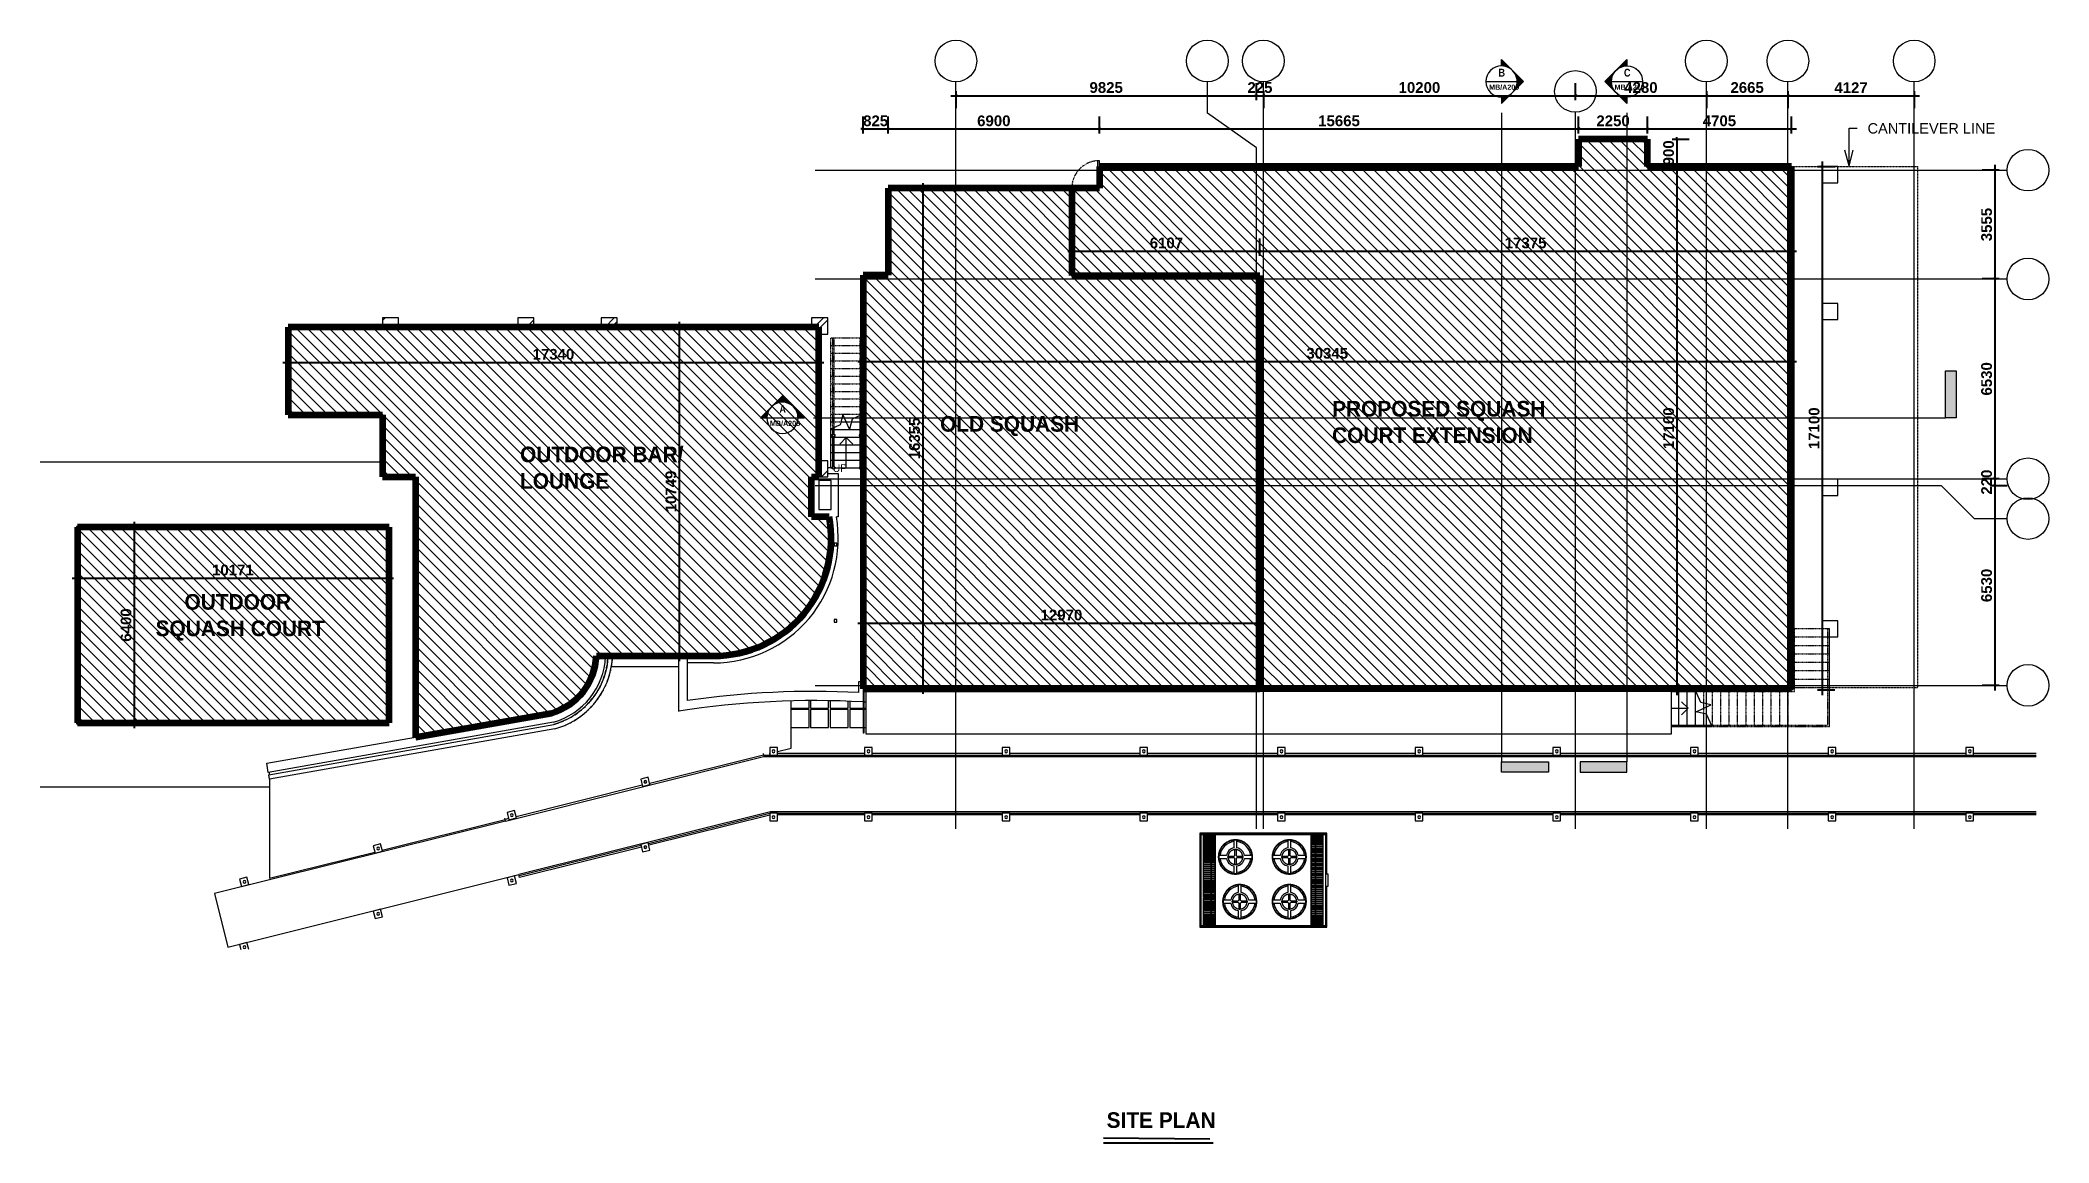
# Model space of a CAD drawing. Header units: inches. Extents: x 22 to 382261, y 22 to 371281.
# Drawn here: x 22 to 65675, y 225220 to 261251 of the extents above; entities that cross this region are included whole.
import ezdxf

# ---------------------------------------------------------------- set-up
doc = ezdxf.new("R2010")
doc.units = ezdxf.units.IN
doc.header["$MEASUREMENT"] = 0
for name, pattern in [('Dash', [6.35, 3.175, -3.175]), ('Grid Line 1_2_', [22.225, 12.7, -3.175, 3.175, -3.175]), ('Overhead', [3.96875, 2.38125, -1.5875]), ('Overhead 1_16_', [2.579687, 1.5875, -0.992188])]:
    doc.linetypes.add(name, pattern=pattern)
for name, color, linetype, lineweight in [('A-ANNO-DIMS', 211, 'Continuous', 9), ('A-COLS', 52, 'Continuous', 9), ('A-DETL-GENF', 92, 'Continuous', 9), ('A-DETL-THIN', 151, 'Continuous', 9), ('A-DOOR', 31, 'Continuous', 9), ('A-DOOR-HDLN', 31, 'Dash', 9), ('A-FLOR', 192, 'Continuous', 9), ('A-FLOR-HRAL', 11, 'Continuous', 9), ('A-FLOR-HRAL-MBND', 5, 'Overhead', 9), ('A-FLOR-OVHD', 1, 'Overhead 1_16_', 9), ('A-FLOR-PATT', 8, 'Continuous', 9), ('A-GLAZ', 151, 'Continuous', 9), ('A-GLAZ-CURT', 52, 'Continuous', 9), ('A-GLAZ-SILL', 1, 'Continuous', 9), ('A-WALL', 113, 'Continuous', 9), ('A-WALL-PATT', 111, 'Continuous', 9), ('G-ANNO-SYMB', 111, 'Continuous', 9), ('G-ANNO-TEXT', 231, 'Continuous', 9), ('I-WALL', 2, 'Continuous', 9), ('P-PIPE', 3, 'Continuous', 9), ('Q-CASE', 31, 'Continuous', 9), ('S-GRID', 1, 'Continuous', 9), ('S-GRID-IDEN', 1, 'Continuous', 9), ('S-STRS', 31, 'Continuous', 9), ('S-STRS-ANNO', 31, 'Continuous', 9), ('S-STRS-IDEN', 31, 'Continuous', 9), ('S-STRS-MBND', 31, 'Overhead', 9)]:
    doc.layers.add(name, color=color, linetype=linetype, lineweight=lineweight)
doc.styles.add('Arial Narrow_B', font='ARIALNB.TTF', dxfattribs={"height": 255})
doc.styles.add('Arial Narrow_B_1', font='ARIALNB.TTF', dxfattribs={"height": 170})
doc.styles.add('Arial_1', font='arial.ttf', dxfattribs={"height": 340})
doc.styles.add('Arial_B', font='arialbd.ttf', dxfattribs={"height": 350.793651})
doc.styles.add('Century Gothic', font='GOTHIC.TTF', dxfattribs={"height": 255})
doc.styles.add('Century Gothic_B', font='GOTHICB.TTF', dxfattribs={"height": 510})
doc.dimstyles.new('2', dxfattribs={"dimscale": 304.8, "dimtxt": 346.888196, "dimasz": 0.221354, "dimexe": 1.338583, "dimexo": 0.0625, "dimgap": 0.278871, "dimtad": 1, "dimdec": 0, "dimzin": 0, "dimdsep": 46, "dimtxsty": 'Arial_B', "dimblk1": 'OBLIQUE', "dimblk2": 'OBLIQUE', "dimsah": 1, "dimcen": 0.09, "dimdle": 0.557743, "dimazin": 0, "dimtfac": 1, "dimtdec": 4, "dimtix": 1, "dimtmove": 0, "dimatfit": 3, "dimfxl": 0.557743, "dimfxlon": 1, "dimtvp": 1, "dimtolj": 1, "dimtzin": 0, "dimarcsym": 2})
pattern_1 = [(45, (0, 0), (-427.46, 427.46), []), (45, (0, 647.7), (-427.46, 427.46), [])]
pattern_2 = [(135, (38435.66, 244880.6), (-180.3122, -180.3122), [])]

msp = doc.modelspace()

# ---------------------------------------------------------------- texts
at = {"layer": 'G-ANNO-SYMB', "attachment_point": 1}
for s, insert, char_height, width, style in [('\\fArial Narrow|b1|i0|c0|p34|;B', (47689.1, 260316), 255, 258.945, 'Arial Narrow_B'), ('\\fArial Narrow|b1|i0|c0|p34|;C', (51789.1, 260316), 255, 258.945, 'Arial Narrow_B'), ('MB/A209', (47380.6, 259800.7), 170, 1008.523, 'Arial Narrow_B_1'), ('MB/A210', (51480.6, 259800.7), 170, 1008.523, 'Arial Narrow_B_1'), ('\\fArial Narrow|b1|i0|c0|p34|;A', (24185, 249329.6), 255, 258.945, 'Arial Narrow_B'), ('MB/A208', (23876.4, 248814.3), 170, 1008.523, 'Arial Narrow_B_1')]:
    msp.add_mtext(s, dxfattribs=dict(at, insert=insert, char_height=char_height, width=width, style=style))
at = {"layer": 'G-ANNO-TEXT', "color": 7, "attachment_point": 1}
for s, insert, char_height, width, style in [('CANTILEVER LINE', (59751.3, 258540.9), 340, 5165.273, 'Arial_1'), ('OLD SQUASH', (29434.4, 248968.4), 510, 5410.589, 'Century Gothic_B'), ('PROPOSED SQUASH ', (42249, 249463.4), 510, 8395.272, 'Century Gothic_B'), ('COURT EXTENSION', (42249, 248597.6), 510, 7672.951, 'Century Gothic_B'), ('OUTDOOR BAR/ ', (15706.8, 247969.1), 510, 6787.086, 'Century Gothic_B'), ('LOUNGE', (15706.8, 247103.3), 510, 3502.573, 'Century Gothic_B'), ('OUTDOOR', (4739.7, 243152), 510, 4252.151, 'Century Gothic_B'), ('SQUASH COURT', (3795.1, 242286.1), 510, 6528.141, 'Century Gothic_B'), ('SITE PLAN', (34879.2, 226218), 510, 8395.272, 'Century Gothic_B')]:
    msp.add_mtext(s, dxfattribs=dict(at, insert=insert, char_height=char_height, width=width, style=style))
at = {"layer": 'S-STRS-IDEN', "insert": (25927.3, 247393.9), "char_height": 255, "width": 527.454, "attachment_point": 1, "line_spacing_factor": 0.984502, "style": 'Century Gothic'}
msp.add_mtext('UP', dxfattribs=at)

# ---------------------------------------------------------------- blocks, each defined once
blk = doc.blocks.new('Dbl Plain - 1500 by 900-492825-SITE PLAN')
at = {"layer": 'A-GLAZ-SILL'}
for p, q in [((-1035, -121), (-1035, -85)), ((465, -121), (-1035, -121)), ((465, -85), (465, -121))]:
    blk.add_line(p, q, dxfattribs=at)
blk = doc.blocks.new('Windows_Sgl_Plain - 750 by 600-438113-SITE PLAN')
at = {"layer": 'A-GLAZ'}
for p, q in [((-375, -161), (-375, -123)), ((375, -161), (-375, -161)), ((375, -123), (375, -161))]:
    blk.add_line(p, q, dxfattribs=at)
at = {"layer": 'A-GLAZ-SILL'}
for p, q in [((-375, -161), (-375, -125)), ((375, -161), (-375, -161)), ((375, -125), (375, -161))]:
    blk.add_line(p, q, dxfattribs=at)
blk = doc.blocks.new('Dbl Plain - 1200 by 600-438114-SITE PLAN')
at = {"layer": 'A-GLAZ-SILL'}
for p, q in [((-885, -161), (-885, -125)), ((315, -161), (-885, -161)), ((315, -125), (315, -161))]:
    blk.add_line(p, q, dxfattribs=at)
blk = doc.blocks.new('Windows_Sgl_Plain - 600 by 600-438116-SITE PLAN')
at = {"layer": 'A-GLAZ'}
for p, q in [((-300, 161), (-300, 123)), ((295, 161), (-300, 161))]:
    blk.add_line(p, q, dxfattribs=at)
at = {"layer": 'A-GLAZ-SILL'}
for p, q in [((-300, 161), (-300, 125)), ((295, 161), (-300, 161))]:
    blk.add_line(p, q, dxfattribs=at)
blk = doc.blocks.new('Windows_Sgl_Plain - 750 by 900-492823-SITE PLAN')
at = {"layer": 'A-GLAZ'}
for p, q in [((-375, 121), (-375, 83)), ((375, 121), (-375, 121)), ((375, 83), (375, 121))]:
    blk.add_line(p, q, dxfattribs=at)
at = {"layer": 'A-GLAZ-SILL'}
for p, q in [((-375, 121), (-375, 85)), ((375, 121), (-375, 121)), ((375, 85), (375, 121))]:
    blk.add_line(p, q, dxfattribs=at)
blk = doc.blocks.new('Dbl Plain - 1200 by 600-438118-SITE PLAN')
at = {"layer": 'A-GLAZ-SILL'}
for p, q in [((315, 161), (-885, 161)), ((-885, 161), (-885, 125)), ((315, 125), (315, 161))]:
    blk.add_line(p, q, dxfattribs=at)
blk = doc.blocks.new('Railing - 950mm High Post-379029-SITE PLAN')
at = {"layer": 'A-FLOR-HRAL', "flags": 128}
for points in [[(0, 39), (-2, 39), (-3, 39), (-5, 39), (-6, 39), (-8, 38), (-9, 38), (-11, 38), (-12, 37), (-14, 37), (-15, 36), (-17, 35), (-18, 35), (-19, 34), (-21, 33), (-22, 32), (-23, 31), (-25, 30), (-26, 29), (-27, 28), (-28, 27), (-29, 26), (-30, 25), (-31, 24), (-32, 22), (-33, 21), (-34, 20), (-34, 18), (-35, 17), (-36, 16), (-36, 14), (-37, 13), (-37, 11), (-38, 10), (-38, 8), (-39, 7), (-39, 5), (-39, 4), (-39, 2), (-39, 0), (-39, -1), (-39, -3), (-39, -4), (-39, -6), (-38, -7), (-38, -9), (-38, -10), (-37, -12), (-37, -13), (-36, -15), (-36, -16), (-35, -18), (-34, -19), (-33, -20), (-32, -22), (-32, -23), (-31, -24), (-30, -25), (-29, -27), (-28, -28), (-26, -29), (-25, -30), (-24, -31), (-23, -32), (-21, -33), (-20, -33)], [(-17, 35), (-18, 35), (-19, 34), (-21, 33), (-22, 32), (-23, 31), (-25, 30), (-26, 29), (-27, 28), (-28, 27), (-29, 26), (-30, 25), (-31, 24), (-32, 22), (-33, 21), (-34, 20), (-34, 18), (-35, 17), (-36, 16), (-36, 14), (-37, 13), (-37, 11), (-38, 10), (-38, 8), (-39, 7), (-39, 5), (-39, 4), (-39, 2), (-39, 0), (-39, -1), (-39, -3), (-39, -4), (-39, -6), (-38, -7), (-38, -9), (-38, -10), (-37, -12), (-37, -13), (-36, -15), (-36, -16), (-35, -18), (-34, -19), (-33, -20), (-32, -22), (-32, -23), (-31, -24), (-30, -25)], [(0, 39), (-2, 39), (-3, 39), (-5, 39), (-6, 39), (-8, 38), (-9, 38), (-11, 38), (-12, 37), (-14, 37), (-15, 36)], [(12, 37), (10, 38), (9, 38), (7, 38), (6, 39), (4, 39), (2, 39), (1, 39), (0, 39)], [(19, -34), (21, -33), (22, -32), (23, -31), (25, -30), (26, -29), (27, -28), (28, -27), (29, -26), (30, -25), (31, -24), (32, -22), (33, -21), (34, -20), (34, -18), (35, -17), (36, -16), (36, -14), (37, -13), (37, -11), (38, -10), (38, -8), (39, -7), (39, -5), (39, -4), (39, -2), (39, 0), (39, 1), (39, 3), (39, 4), (39, 6), (38, 7), (38, 9), (38, 10), (37, 12), (37, 13), (36, 15), (36, 16), (35, 18), (34, 19), (33, 20), (32, 22), (32, 23), (31, 24), (30, 25), (29, 27), (28, 28), (26, 29), (25, 30), (24, 31), (23, 32), (21, 33), (20, 33), (19, 34), (17, 35), (16, 36), (15, 36), (13, 37), (12, 37), (10, 38), (9, 38), (7, 38), (6, 39), (4, 39), (2, 39), (1, 39), (0, 39)], [(29, 27), (28, 28), (26, 29), (25, 30), (24, 31), (23, 32), (21, 33), (20, 33), (19, 34), (17, 35), (16, 36), (15, 36), (13, 37)], [(19, -34), (21, -33), (22, -32), (23, -31), (25, -30), (26, -29), (27, -28), (28, -27), (29, -26), (30, -25), (31, -24), (32, -22), (33, -21), (34, -20), (34, -18), (35, -17), (36, -16), (36, -14), (37, -13), (37, -11), (38, -10), (38, -8), (39, -7), (39, -5), (39, -4), (39, -2), (39, 0), (39, 1), (39, 3), (39, 4), (39, 6), (38, 7), (38, 9), (38, 10), (37, 12), (37, 13), (36, 15), (36, 16), (35, 18), (34, 19), (33, 20), (32, 22), (32, 23), (31, 24), (30, 25)], [(-29, -27), (-28, -28), (-26, -29), (-25, -30), (-24, -31), (-23, -32), (-21, -33), (-20, -33)]]:
    blk.add_lwpolyline(points, dxfattribs=at)
at = {"layer": 'A-FLOR-HRAL'}
for start, end in [(90, 244.28571), (295.71429, 90)]:
    blk.add_arc((0, 0), 47.5, start, end, dxfattribs=at)
blk = doc.blocks.new('Railing - 950mm High Post-464047-SITE PLAN')
at = {"layer": 'A-FLOR-HRAL', "flags": 128}
for points in [[(0, 39), (-2, 39), (-3, 39), (-5, 39), (-6, 39), (-8, 38), (-9, 38), (-11, 38), (-12, 37), (-14, 37), (-15, 36), (-17, 35), (-18, 35), (-19, 34), (-21, 33), (-22, 32), (-23, 31), (-25, 30), (-26, 29), (-27, 28), (-28, 27), (-29, 26), (-30, 25), (-31, 24), (-32, 22), (-33, 21), (-34, 20), (-34, 18), (-35, 17), (-36, 16), (-36, 14), (-37, 13), (-37, 11), (-38, 10), (-38, 8), (-39, 7), (-39, 5), (-39, 4), (-39, 2), (-39, 0), (-39, -1), (-39, -3), (-39, -4), (-39, -6), (-38, -7), (-38, -9), (-38, -10), (-37, -12), (-37, -13), (-36, -15), (-36, -16), (-35, -18), (-34, -19), (-33, -20), (-32, -22), (-32, -23), (-31, -24), (-30, -25), (-29, -27), (-28, -28), (-26, -29), (-25, -30), (-24, -31), (-23, -32), (-21, -33), (-20, -33)], [(-19, 34), (-21, 33), (-22, 32), (-23, 31), (-25, 30), (-26, 29), (-27, 28), (-28, 27), (-29, 26), (-30, 25), (-31, 24), (-32, 22), (-33, 21), (-34, 20), (-34, 18), (-35, 17), (-36, 16), (-36, 14), (-37, 13), (-37, 11), (-38, 10), (-38, 8), (-39, 7), (-39, 5), (-39, 4), (-39, 2), (-39, 0), (-39, -1), (-39, -3), (-39, -4), (-39, -6), (-38, -7), (-38, -9), (-38, -10), (-37, -12), (-37, -13), (-36, -15), (-36, -16), (-35, -18), (-34, -19), (-33, -20), (-32, -22), (-32, -23), (-31, -24), (-30, -25)], [(19, -34), (21, -33), (22, -32), (23, -31), (25, -30), (26, -29), (27, -28), (28, -27), (29, -26), (30, -25), (31, -24), (32, -22), (33, -21), (34, -20), (34, -18), (35, -17), (36, -16), (36, -14), (37, -13), (37, -11), (38, -10), (38, -8), (39, -7), (39, -5), (39, -4), (39, -2), (39, 0), (39, 1), (39, 3), (39, 4), (39, 6), (38, 7), (38, 9), (38, 10), (37, 12), (37, 13), (36, 15), (36, 16), (35, 18), (34, 19), (33, 20), (32, 22), (32, 23), (31, 24), (30, 25), (29, 27), (28, 28), (26, 29), (25, 30), (24, 31), (23, 32), (21, 33), (20, 33), (19, 34), (17, 35), (16, 36), (15, 36), (13, 37), (12, 37), (10, 38), (9, 38), (7, 38), (6, 39), (4, 39), (2, 39), (1, 39), (0, 39)], [(19, -34), (21, -33), (22, -32), (23, -31), (25, -30), (26, -29), (27, -28), (28, -27), (29, -26), (30, -25), (31, -24), (32, -22), (33, -21), (34, -20), (34, -18), (35, -17), (36, -16), (36, -14), (37, -13), (37, -11), (38, -10), (38, -8), (39, -7), (39, -5), (39, -4), (39, -2), (39, 0), (39, 1), (39, 3), (39, 4), (39, 6), (38, 7), (38, 9), (38, 10), (37, 12), (37, 13), (36, 15), (36, 16), (35, 18), (34, 19), (33, 20), (32, 22), (32, 23), (31, 24), (30, 25)], [(29, 27), (28, 28), (26, 29), (25, 30), (24, 31), (23, 32), (21, 33), (20, 33)], [(-29, -27), (-28, -28), (-26, -29), (-25, -30), (-24, -31), (-23, -32), (-21, -33), (-20, -33)]]:
    blk.add_lwpolyline(points, dxfattribs=at)
at = {"layer": 'A-FLOR-HRAL'}
for start, end in [(115.71429, 244.28571), (295.71429, 64.28571)]:
    blk.add_arc((0, 0), 47.5, start, end, dxfattribs=at)
blk = doc.blocks.new('Railing - Railing-377356-SITE PLAN')
at = {"layer": 'A-FLOR-HRAL'}
for p, q in [((-11574, 4126), (-11614, 4108)), ((-11574, 4126), (-11614, 4108)), ((-11614, 3475), (-11614, 4108)), ((-11574, 3477), (-11574, 4126)), ((-11614, 2414), (-11614, 3426)), ((-11574, 2414), (-11574, 3426))]:
    blk.add_line(p, q, dxfattribs=at)
at = {"layer": 'A-FLOR-HRAL-MBND'}
for p, q in [((-11614, 6646), (-11574, 6646)), ((-11614, 4108), (-11614, 6646)), ((-11614, 6646), (-11574, 6646)), ((-11614, 4108), (-11614, 6646)), ((-11574, 4126), (-11574, 6646)), ((-11574, 4126), (-11574, 6646))]:
    blk.add_line(p, q, dxfattribs=at)
at = {"rotation": 180}
for name, p in [('Railing - 950mm High Post-464047-SITE PLAN', (-11594, 3458)), ('Railing - 950mm High Post-379029-SITE PLAN', (-11594, 2396))]:
    blk.add_blockref(name, p, dxfattribs=at)
blk = doc.blocks.new('Railing - Railing-377360-SITE PLAN')
at = {"layer": 'A-FLOR-HRAL'}
for p, q in [((-12463, 3712), (-12503, 3693)), ((-12463, 3712), (-12503, 3693)), ((-12503, 3477), (-12503, 3693)), ((-12503, 2414), (-12503, 3426)), ((-12463, 3475), (-12463, 3712)), ((-12463, 2414), (-12463, 3426))]:
    blk.add_line(p, q, dxfattribs=at)
at = {"layer": 'A-FLOR-HRAL-MBND'}
for p, q in [((-12503, 6646), (-12463, 6646)), ((-12503, 3693), (-12503, 6646)), ((-12503, 6646), (-12463, 6646)), ((-12503, 3693), (-12503, 6646)), ((-12463, 3712), (-12463, 6646)), ((-12463, 3712), (-12463, 6646))]:
    blk.add_line(p, q, dxfattribs=at)
at = {"extrusion": (0, 0, -1), "zscale": -1, "rotation": 180}
for name, p in [('Railing - 950mm High Post-464047-SITE PLAN', (12483, 3458)), ('Railing - 950mm High Post-379029-SITE PLAN', (12483, 2396))]:
    blk.add_blockref(name, p, dxfattribs=at)
blk = doc.blocks.new('Casework 1 - Casework 1-382926-SITE PLAN')
at = {"layer": 'Q-CASE'}
for p, q in [((-23208, -9146), (-14769, -7042)), ((-14775, -6992), (-18492, -7919)), ((-14781, -6944), (-14775, -6992)), ((-14775, -6992), (-14569, -6992)), ((-14769, -7042), (26823, -7042)), ((-14319, -6742), (-14569, -6742)), ((-14569, -6742), (-14569, -6992)), ((-14569, -6992), (-14319, -6992)), ((-14319, -6992), (-14319, -6742)), ((-11469, -6939), (-14319, -6939)), ((-14319, -6992), (-11469, -6992)), ((-11219, -6742), (-11469, -6742)), ((-11469, -6742), (-11469, -6992)), ((-11469, -6992), (-11219, -6992)), ((-11219, -6992), (-11219, -6742)), ((-6969, -6939), (-11219, -6939)), ((-11219, -6992), (-6969, -6992)), ((-6719, -6742), (-6969, -6742)), ((-6969, -6742), (-6969, -6992)), ((-6969, -6992), (-6719, -6992)), ((-6719, -6992), (-6719, -6742)), ((-2469, -6939), (-6719, -6939)), ((-6719, -6992), (-2469, -6992)), ((-2219, -6742), (-2469, -6742)), ((-2469, -6742), (-2469, -6992)), ((-2469, -6992), (-2219, -6992)), ((-2219, -6992), (-2219, -6742)), ((2031, -6939), (-2219, -6939)), ((-2219, -6992), (2031, -6992)), ((2281, -6742), (2031, -6742)), ((2031, -6742), (2031, -6992)), ((2031, -6992), (2281, -6992)), ((2281, -6992), (2281, -6742)), ((6531, -6939), (2281, -6939)), ((2281, -6992), (6531, -6992)), ((6781, -6742), (6531, -6742)), ((6531, -6742), (6531, -6992)), ((6531, -6992), (6781, -6992)), ((6781, -6992), (6781, -6742)), ((11031, -6939), (6781, -6939)), ((6781, -6992), (11031, -6992)), ((11281, -6742), (11031, -6742)), ((11031, -6742), (11031, -6992)), ((11031, -6992), (11281, -6992)), ((11281, -6992), (11281, -6742)), ((15531, -6939), (11281, -6939)), ((11281, -6992), (15531, -6992)), ((15781, -6742), (15531, -6742)), ((15531, -6742), (15531, -6992)), ((15531, -6992), (15781, -6992)), ((15781, -6992), (15781, -6742)), ((20031, -6939), (15781, -6939)), ((15781, -6992), (20031, -6992)), ((20281, -6742), (20031, -6742)), ((20031, -6742), (20031, -6992)), ((20031, -6992), (20281, -6992)), ((20281, -6992), (20281, -6742)), ((24531, -6939), (20281, -6939)), ((20281, -6992), (24531, -6992)), ((24781, -6742), (24531, -6742)), ((24531, -6742), (24531, -6992)), ((24531, -6992), (24781, -6992)), ((24781, -6992), (24781, -6742)), ((26823, -6939), (24781, -6939)), ((24781, -6992), (26823, -6992)), ((-18544, -7713), (-18786, -7773)), ((-18786, -7773), (-18726, -8016)), ((-18483, -7955), (-18544, -7713)), ((-18735, -7979), (-22859, -9007)), ((-18726, -8016), (-18483, -7955)), ((-23208, -9146), (-32719, -11517)), ((-23220, -9097), (-23232, -9051)), ((-23101, -9068), (-23220, -9097)), ((-23208, -9146), (-23220, -9097)), ((-22910, -8801), (-23153, -8862)), ((-23153, -8862), (-23092, -9104)), ((-23092, -9104), (-22850, -9044)), ((-22850, -9044), (-22910, -8801)), ((-14548, -8842), (-22773, -10893)), ((-14569, -8899), (-18535, -9887)), ((-14569, -8950), (-18523, -9936)), ((-14569, -8892), (-14569, -9142)), ((-14319, -8892), (-14569, -8892)), ((-14569, -9142), (-14319, -9142)), ((26823, -8842), (-14548, -8842)), ((-14319, -9142), (-14319, -8892)), ((-14319, -8892), (-11469, -8892)), ((-11469, -8942), (-14319, -8942)), ((-11469, -8892), (-11469, -9142)), ((-11219, -8892), (-11469, -8892)), ((-11469, -9142), (-11219, -9142)), ((-11219, -9142), (-11219, -8892)), ((-11219, -8892), (-6969, -8892)), ((-6969, -8942), (-11219, -8942)), ((-6969, -8892), (-6969, -9142)), ((-6719, -8892), (-6969, -8892)), ((-6969, -9142), (-6719, -9142)), ((-6719, -9142), (-6719, -8892)), ((-6719, -8892), (-2469, -8892)), ((-2469, -8942), (-6719, -8942)), ((-2469, -8892), (-2469, -9142)), ((-2219, -8892), (-2469, -8892)), ((-2469, -9142), (-2219, -9142)), ((-2219, -9142), (-2219, -8892)), ((-2219, -8892), (2031, -8892)), ((2031, -8942), (-2219, -8942)), ((2031, -8892), (2031, -9142)), ((2281, -8892), (2031, -8892)), ((2031, -9142), (2281, -9142)), ((2281, -9142), (2281, -8892)), ((2281, -8892), (6531, -8892)), ((6531, -8942), (2281, -8942)), ((6531, -8892), (6531, -9142)), ((6781, -8892), (6531, -8892)), ((6531, -9142), (6781, -9142)), ((6781, -9142), (6781, -8892)), ((6781, -8892), (11031, -8892)), ((11031, -8942), (6781, -8942)), ((11031, -8892), (11031, -9142)), ((11281, -8892), (11031, -8892)), ((11031, -9142), (11281, -9142)), ((11281, -9142), (11281, -8892)), ((11281, -8892), (15531, -8892)), ((15531, -8942), (11281, -8942)), ((15531, -8892), (15531, -9142)), ((15781, -8892), (15531, -8892)), ((15531, -9142), (15781, -9142)), ((15781, -9142), (15781, -8892)), ((15781, -8892), (20031, -8892)), ((20031, -8942), (15781, -8942)), ((20031, -8892), (20031, -9142)), ((20281, -8892), (20031, -8892)), ((20031, -9142), (20281, -9142)), ((20281, -9142), (20281, -8892)), ((20281, -8892), (24531, -8892)), ((24531, -8942), (20281, -8942)), ((24531, -8892), (24531, -9142)), ((24781, -8892), (24531, -8892)), ((24531, -9142), (24781, -9142)), ((24781, -9142), (24781, -8892)), ((24781, -8892), (26823, -8892)), ((26823, -8942), (24781, -8942)), ((-27287, -9891), (-27530, -9952)), ((-27530, -9952), (-27469, -10194)), ((-27469, -10194), (-27227, -10134)), ((-27227, -10134), (-27287, -9891)), ((-18777, -9948), (-22761, -10941)), ((-18765, -9996), (-22749, -10990)), ((-18544, -9851), (-18786, -9911)), ((-18786, -9911), (-18726, -10154)), ((-18726, -10154), (-18483, -10093)), ((-18483, -10093), (-18544, -9851)), ((-32284, -13264), (-22773, -10893)), ((-31654, -10980), (-31896, -11041)), ((-31896, -11041), (-31836, -11283)), ((-31593, -11223), (-31654, -10980)), ((-22910, -10939), (-23153, -11000)), ((-23153, -11000), (-23092, -11242)), ((-22850, -11182), (-22910, -10939)), ((-22761, -10941), (-22773, -10893)), ((-22749, -10990), (-22761, -10941)), ((-32719, -11517), (-32284, -13264)), ((-31836, -11283), (-31593, -11223)), ((-23092, -11242), (-22850, -11182)), ((-27287, -12029), (-27530, -12090)), ((-27530, -12090), (-27469, -12332)), ((-27469, -12332), (-27227, -12272)), ((-27227, -12272), (-27287, -12029)), ((-31654, -13118), (-31896, -13178)), ((-31597, -13344), (-31654, -13118)), ((-31896, -13178), (-31855, -13344))]:
    blk.add_line(p, q, dxfattribs=at)
at = {"layer": 'Q-CASE', "lineweight": 18}
for centre, start, end in [((-14444, -6867), 0, 180), ((-14444, -6867), 180, 0), ((-11344, -6867), 0, 180), ((-11344, -6867), 180, 0), ((-6844, -6867), 0, 180), ((-6844, -6867), 180, 0), ((-2344, -6867), 0, 180), ((-2344, -6867), 180, 0), ((2156, -6867), 0, 180), ((2156, -6867), 180, 0), ((6656, -6867), 0, 180), ((6656, -6867), 180, 0), ((11156, -6867), 0, 180), ((11156, -6867), 180, 0), ((15656, -6867), 0, 180), ((15656, -6867), 180, 0), ((20156, -6867), 0, 180), ((20156, -6867), 180, 0), ((24656, -6867), 0, 180), ((24656, -6867), 180, 0), ((-18635, -7864), 0, 180), ((-18635, -7864), 180, 0), ((-23001, -8953), 0, 180), ((-23001, -8953), 180, 0), ((-14444, -9017), 0, 180), ((-14444, -9017), 180, 0), ((-11344, -9017), 0, 180), ((-11344, -9017), 180, 0), ((-6844, -9017), 0, 180), ((-6844, -9017), 180, 0), ((-2344, -9017), 0, 180), ((-2344, -9017), 180, 0), ((2156, -9017), 0, 180), ((2156, -9017), 180, 0), ((6656, -9017), 0, 180), ((6656, -9017), 180, 0), ((11156, -9017), 0, 180), ((11156, -9017), 180, 0), ((15656, -9017), 0, 180), ((15656, -9017), 180, 0), ((20156, -9017), 0, 180), ((20156, -9017), 180, 0), ((24656, -9017), 0, 180), ((24656, -9017), 180, 0), ((-27367, -10042), 0, 180), ((-27367, -10042), 180, 0), ((-18635, -10002), 0, 180), ((-18635, -10002), 180, 0), ((-31734, -11130), 0, 180), ((-31734, -11130), 180, 0), ((-23001, -11091), 0, 180), ((-23001, -11091), 180, 0), ((-27367, -12180), 0, 180), ((-27367, -12180), 180, 0), ((-31734, -13268), 0, 180), ((-31734, -13268), 180, 0)]:
    blk.add_arc(centre, 45, start, end, dxfattribs=at)
blk = doc.blocks.new('Casework 4 - Casework 4-487880-SITE PLAN')
at = {"layer": 'Q-CASE'}
for p, q in [((-31011, -7260), (-26149, -6402)), ((-21637, -5915), (-30958, -7560)), ((-30958, -7560), (-31011, -7260))]:
    blk.add_line(p, q, dxfattribs=at)
for radius, start, end in [(2351, 285.833, 356.88754), (2046, 349.81319, 352.09739), (2046, 354.20684, 356.48759), (2046, 332.22932, 334.53743), (2046, 336.62717, 338.9273), (2046, 341.02356, 343.31725), (2046, 345.41883, 347.70728), (2046, 310.19054, 312.58886), (2046, 314.60998, 316.97848), (2046, 319.02125, 321.36814), (2046, 323.42722, 325.75785), (2046, 327.82956, 330.14761), (2046, 286.25187, 290.59), (2046, 292.10354, 295.03075), (2046, 296.78488, 299.42023), (2046, 301.29903, 303.80974), (2046, 305.75745, 308.19928)]:
    blk.add_arc((-22279, -3653), radius, start, end, dxfattribs=at)
blk = doc.blocks.new('96M_High_Galvanize_Water_Tank_Frame_22788 - 96M_High_Galvanize_Water_Tank_Frame_22788-498790-SITE PLAN')
at = {"layer": 'P-PIPE'}
for p, q in [((2407, 991), (-1742, 991)), ((-1742, 991), (-1742, -2079)), ((-1718, 966), (-1718, 931)), ((2382, 966), (-1717, 966)), ((-1717, 966), (-1717, -2054)), ((-1702, -2039), (-1702, 951)), ((-1702, 951), (2367, 951)), ((-1618, 944), (-1618, 951)), ((-1376, 944), (-1618, 944)), ((-1618, 879), (-1618, 939)), ((-1618, 939), (-1376, 939)), ((-1376, 879), (-1618, 879)), ((-1618, 814), (-1618, 874)), ((-1618, 874), (-1376, 874)), ((-1376, 814), (-1618, 814)), ((-1618, 749), (-1618, 809)), ((-1618, 809), (-1376, 809)), ((-1376, 749), (-1618, 749)), ((-1618, 684), (-1618, 744)), ((-1618, 744), (-1376, 744)), ((-1376, 684), (-1618, 684)), ((-1618, 619), (-1618, 679)), ((-1618, 679), (-1376, 679)), ((-1376, 951), (-1376, 944)), ((-1376, 939), (-1376, 879)), ((-1376, 874), (-1376, 814)), ((-1376, 809), (-1376, 749)), ((-1376, 744), (-1376, 684)), ((-1376, 679), (-1376, 619)), ((-1371, 944), (-1371, 951)), ((-1243, 944), (-1371, 944)), ((-1371, 879), (-1371, 939)), ((-1371, 939), (-1243, 939)), ((-1243, 879), (-1371, 879)), ((-1371, 814), (-1371, 874)), ((-1371, 874), (-1243, 874)), ((-1243, 814), (-1371, 814)), ((-1371, 749), (-1371, 809)), ((-1371, 809), (-1243, 809)), ((-1243, 749), (-1371, 749)), ((-1371, 684), (-1371, 744)), ((-1371, 744), (-1243, 744)), ((-1243, 684), (-1371, 684)), ((-1371, 619), (-1371, 679)), ((-1371, 679), (-1243, 679)), ((-1243, 951), (-1243, 944)), ((-1243, 939), (-1243, 879)), ((-1243, 874), (-1243, 814)), ((-1243, 809), (-1243, 749)), ((-1243, 744), (-1243, 684)), ((-1243, 679), (-1243, 619)), ((-1238, 951), (-1238, -2039)), ((-1238, -2039), (-1238, 951)), ((-528, 762), (-629, 762)), ((-629, 762), (-629, 510)), ((-528, 510), (-528, 762)), ((1232, 762), (1131, 762)), ((1131, 762), (1131, 510)), ((1232, 510), (1232, 762)), ((1902, -2039), (1902, 951)), ((1902, 951), (1902, -2039)), ((1907, 900), (1907, 951)), ((2034, 900), (1907, 900)), ((1907, 895), (2034, 895)), ((1907, 835), (1907, 895)), ((2034, 835), (1907, 835)), ((1907, 830), (2034, 830)), ((1907, 770), (1907, 830)), ((2034, 770), (1907, 770)), ((1907, 765), (2034, 765)), ((1907, 705), (1907, 765)), ((2034, 705), (1907, 705)), ((1907, 700), (2034, 700)), ((1907, 640), (1907, 700)), ((2034, 951), (2034, 900)), ((2034, 895), (2034, 835)), ((2034, 830), (2034, 770)), ((2034, 765), (2034, 705)), ((2034, 700), (2034, 640)), ((2039, 900), (2039, 951)), ((2282, 900), (2039, 900)), ((2039, 895), (2282, 895)), ((2039, 835), (2039, 895)), ((2282, 835), (2039, 835)), ((2039, 830), (2282, 830)), ((2039, 770), (2039, 830)), ((2282, 770), (2039, 770)), ((2039, 765), (2282, 765)), ((2039, 705), (2039, 765)), ((2282, 705), (2039, 705)), ((2039, 700), (2282, 700)), ((2039, 640), (2039, 700)), ((2282, 951), (2282, 900)), ((2282, 895), (2282, 835)), ((2282, 830), (2282, 770)), ((2282, 765), (2282, 705)), ((2282, 700), (2282, 640)), ((2367, 951), (2367, -2039)), ((2382, -339), (2382, 966)), ((2407, -339), (2407, 991)), ((-1376, 619), (-1618, 619)), ((-1618, 554), (-1618, 614)), ((-1618, 614), (-1376, 614)), ((-1376, 554), (-1618, 554)), ((-1618, 489), (-1618, 549)), ((-1618, 549), (-1376, 549)), ((-1376, 489), (-1618, 489)), ((-1618, 424), (-1618, 484)), ((-1618, 484), (-1376, 484)), ((-1376, 424), (-1618, 424)), ((-1618, 359), (-1618, 419)), ((-1618, 419), (-1376, 419)), ((-1618, 406), (-1376, 406)), ((-1376, 359), (-1618, 359)), ((-1618, 294), (-1618, 354)), ((-1618, 354), (-1376, 354)), ((-1618, 306), (-1376, 306)), ((-1376, 294), (-1618, 294)), ((-1618, 229), (-1618, 289)), ((-1618, 289), (-1376, 289)), ((-1376, 229), (-1618, 229)), ((-1618, 164), (-1618, 224)), ((-1618, 224), (-1376, 224)), ((-1376, 164), (-1618, 164)), ((-1618, 99), (-1618, 159)), ((-1618, 159), (-1376, 159)), ((-1376, 99), (-1618, 99)), ((-1618, 34), (-1618, 94)), ((-1618, 94), (-1376, 94)), ((-1376, 34), (-1618, 34)), ((-1618, -31), (-1618, 29)), ((-1618, 29), (-1376, 29)), ((-1376, 614), (-1376, 554)), ((-1376, 549), (-1376, 489)), ((-1376, 484), (-1376, 424)), ((-1376, 419), (-1376, 359)), ((-1376, 354), (-1376, 294)), ((-1376, 289), (-1376, 229)), ((-1376, 224), (-1376, 164)), ((-1376, 159), (-1376, 99)), ((-1376, 94), (-1376, 34)), ((-1376, 29), (-1376, -31)), ((-1243, 619), (-1371, 619)), ((-1371, 554), (-1371, 614)), ((-1371, 614), (-1243, 614)), ((-1243, 554), (-1371, 554)), ((-1371, 489), (-1371, 549)), ((-1371, 549), (-1243, 549)), ((-1243, 489), (-1371, 489)), ((-1371, 424), (-1371, 484)), ((-1371, 484), (-1243, 484)), ((-1243, 424), (-1371, 424)), ((-1371, 359), (-1371, 419)), ((-1371, 419), (-1243, 419)), ((-1371, 406), (-1243, 406)), ((-1243, 359), (-1371, 359)), ((-1371, 294), (-1371, 354)), ((-1371, 354), (-1243, 354)), ((-1371, 306), (-1243, 306)), ((-1243, 294), (-1371, 294)), ((-1371, 229), (-1371, 289)), ((-1371, 289), (-1243, 289)), ((-1243, 229), (-1371, 229)), ((-1371, 164), (-1371, 224)), ((-1371, 224), (-1243, 224)), ((-1243, 164), (-1371, 164)), ((-1371, 99), (-1371, 159)), ((-1371, 159), (-1243, 159)), ((-1243, 99), (-1371, 99)), ((-1371, 34), (-1371, 94)), ((-1371, 94), (-1243, 94)), ((-1243, 34), (-1371, 34)), ((-1371, -31), (-1371, 29)), ((-1371, 29), (-1243, 29)), ((-1243, 614), (-1243, 554)), ((-1243, 549), (-1243, 489)), ((-1243, 484), (-1243, 424)), ((-1243, 419), (-1243, 359)), ((-1243, 406), (-1240, 406)), ((-1243, 354), (-1243, 294)), ((-1243, 306), (-1241, 306)), ((-1243, 289), (-1243, 229)), ((-1243, 224), (-1243, 164)), ((-1243, 159), (-1243, 99)), ((-1243, 94), (-1243, 34)), ((-1243, 29), (-1243, -31)), ((-872, 267), (-1124, 267)), ((-1124, 267), (-1124, 165)), ((-1124, 165), (-872, 165)), ((-824, 235), (-824, 197)), ((-818, 235), (-824, 235)), ((-824, 197), (-824, 235)), ((-824, 197), (-818, 197)), ((-625, 235), (-818, 235)), ((-818, 197), (-625, 197)), ((-559, 462), (-597, 462)), ((-597, 462), (-597, 455)), ((-597, 462), (-559, 462)), ((-597, 263), (-597, 455)), ((-597, -24), (-597, 169)), ((-559, 455), (-559, 462)), ((-559, 455), (-559, 263)), ((-559, 169), (-559, -24)), ((-339, 235), (-531, 235)), ((-531, 197), (-339, 197)), ((-332, 235), (-339, 235)), ((-339, 197), (-332, 197)), ((-332, 197), (-332, 235)), ((-332, 235), (-332, 197)), ((-32, 267), (-284, 267)), ((-284, 165), (-32, 165)), ((-32, 165), (-32, 267)), ((888, 267), (636, 267)), ((636, 267), (636, 165)), ((636, 165), (888, 165)), ((936, 235), (936, 197)), ((942, 235), (936, 235)), ((936, 197), (936, 235)), ((936, 197), (942, 197)), ((1135, 235), (942, 235)), ((942, 197), (1135, 197)), ((1201, 462), (1163, 462)), ((1163, 462), (1163, 455)), ((1163, 462), (1201, 462)), ((1163, 263), (1163, 455)), ((1163, -24), (1163, 169)), ((1201, 455), (1201, 462)), ((1201, 455), (1201, 263)), ((1201, 169), (1201, -24)), ((1421, 235), (1229, 235)), ((1229, 197), (1421, 197)), ((1428, 235), (1421, 235)), ((1421, 197), (1428, 197)), ((1428, 197), (1428, 235)), ((1428, 235), (1428, 197)), ((1728, 267), (1476, 267)), ((1476, 165), (1728, 165)), ((1728, 165), (1728, 267)), ((1904, 406), (1906, 406)), ((1904, 306), (1906, 306)), ((1906, 406), (2034, 406)), ((2034, 640), (1907, 640)), ((1907, 632), (2034, 632)), ((1907, 572), (1907, 632)), ((2034, 572), (1907, 572)), ((1907, 564), (2034, 564)), ((1907, 504), (1907, 564)), ((2034, 504), (1907, 504)), ((1907, 497), (2034, 497)), ((1907, 437), (1907, 497)), ((2034, 437), (1907, 437)), ((1907, 427), (2034, 427)), ((1907, 367), (1907, 427)), ((2034, 367), (1907, 367)), ((1907, 357), (2034, 357)), ((1907, 297), (1907, 357)), ((1907, 306), (2034, 306)), ((2034, 297), (1907, 297)), ((1907, 287), (2034, 287)), ((1907, 227), (1907, 287)), ((2034, 227), (1907, 227)), ((1907, 217), (2034, 217)), ((1907, 157), (1907, 217)), ((2034, 157), (1907, 157)), ((1907, 147), (2034, 147)), ((1907, 87), (1907, 147)), ((2034, 87), (1907, 87)), ((1907, 77), (2034, 77)), ((1907, 17), (1907, 77)), ((2034, 17), (1907, 17)), ((1907, 2), (2034, 2)), ((1907, -58), (1907, 2)), ((2034, 632), (2034, 572)), ((2034, 564), (2034, 504)), ((2034, 497), (2034, 437)), ((2034, 427), (2034, 367)), ((2034, 357), (2034, 297)), ((2034, 287), (2034, 227)), ((2034, 217), (2034, 157)), ((2034, 147), (2034, 87)), ((2034, 77), (2034, 17)), ((2034, 2), (2034, -58)), ((2282, 640), (2039, 640)), ((2039, 632), (2282, 632)), ((2039, 572), (2039, 632)), ((2282, 572), (2039, 572)), ((2039, 564), (2282, 564)), ((2039, 504), (2039, 564)), ((2282, 504), (2039, 504)), ((2039, 497), (2282, 497)), ((2039, 437), (2039, 497)), ((2282, 437), (2039, 437)), ((2039, 427), (2282, 427)), ((2039, 367), (2039, 427)), ((2039, 406), (2282, 406)), ((2282, 367), (2039, 367)), ((2039, 357), (2282, 357)), ((2039, 297), (2039, 357)), ((2039, 306), (2282, 306)), ((2282, 297), (2039, 297)), ((2039, 287), (2282, 287)), ((2039, 227), (2039, 287)), ((2282, 227), (2039, 227)), ((2039, 217), (2282, 217)), ((2039, 157), (2039, 217)), ((2282, 157), (2039, 157)), ((2039, 147), (2282, 147)), ((2039, 87), (2039, 147)), ((2282, 87), (2039, 87)), ((2039, 77), (2282, 77)), ((2039, 17), (2039, 77)), ((2282, 17), (2039, 17)), ((2039, 2), (2282, 2)), ((2039, -58), (2039, 2)), ((2282, 632), (2282, 572)), ((2282, 564), (2282, 504)), ((2282, 497), (2282, 437)), ((2282, 427), (2282, 367)), ((2282, 357), (2282, 297)), ((2282, 287), (2282, 227)), ((2282, 217), (2282, 157)), ((2282, 147), (2282, 87)), ((2282, 77), (2282, 17)), ((2282, 2), (2282, -58)), ((-1376, -31), (-1618, -31)), ((-1618, -96), (-1618, -36)), ((-1618, -36), (-1376, -36)), ((-1376, -96), (-1618, -96)), ((-1618, -161), (-1618, -101)), ((-1618, -101), (-1376, -101)), ((-1376, -161), (-1618, -161)), ((-1618, -226), (-1618, -166)), ((-1618, -166), (-1376, -166)), ((-1376, -226), (-1618, -226)), ((-1618, -291), (-1618, -231)), ((-1618, -231), (-1376, -231)), ((-1376, -291), (-1618, -291)), ((-1618, -356), (-1618, -296)), ((-1618, -296), (-1376, -296)), ((-1376, -356), (-1618, -356)), ((-1618, -421), (-1618, -361)), ((-1618, -361), (-1376, -361)), ((-1376, -421), (-1618, -421)), ((-1618, -486), (-1618, -426)), ((-1618, -426), (-1376, -426)), ((-1376, -486), (-1618, -486)), ((-1618, -551), (-1618, -491)), ((-1618, -491), (-1376, -491)), ((-1376, -551), (-1618, -551)), ((-1618, -621), (-1618, -561)), ((-1618, -561), (-1376, -561)), ((-1376, -621), (-1618, -621)), ((-1618, -686), (-1618, -626)), ((-1618, -626), (-1376, -626)), ((-1376, -36), (-1376, -96)), ((-1376, -101), (-1376, -161)), ((-1376, -166), (-1376, -226)), ((-1376, -231), (-1376, -291)), ((-1376, -296), (-1376, -356)), ((-1376, -361), (-1376, -421)), ((-1376, -426), (-1376, -486)), ((-1376, -491), (-1376, -551)), ((-1376, -561), (-1376, -621)), ((-1376, -626), (-1376, -686)), ((-1243, -31), (-1371, -31)), ((-1371, -96), (-1371, -36)), ((-1371, -36), (-1243, -36)), ((-1243, -96), (-1371, -96)), ((-1371, -161), (-1371, -101)), ((-1371, -101), (-1243, -101)), ((-1243, -161), (-1371, -161)), ((-1371, -226), (-1371, -166)), ((-1371, -166), (-1243, -166)), ((-1243, -226), (-1371, -226)), ((-1371, -291), (-1371, -231)), ((-1371, -231), (-1243, -231)), ((-1243, -291), (-1371, -291)), ((-1371, -356), (-1371, -296)), ((-1371, -296), (-1243, -296)), ((-1243, -356), (-1371, -356)), ((-1371, -421), (-1371, -361)), ((-1371, -361), (-1243, -361)), ((-1243, -421), (-1371, -421)), ((-1371, -486), (-1371, -426)), ((-1371, -426), (-1243, -426)), ((-1243, -486), (-1371, -486)), ((-1371, -551), (-1371, -491)), ((-1371, -491), (-1243, -491)), ((-1243, -551), (-1371, -551)), ((-1371, -621), (-1371, -561)), ((-1371, -561), (-1243, -561)), ((-1243, -621), (-1371, -621)), ((-1371, -686), (-1371, -626)), ((-1371, -626), (-1243, -626)), ((-1243, -36), (-1243, -96)), ((-1243, -101), (-1243, -161)), ((-1243, -166), (-1243, -226)), ((-1243, -231), (-1243, -291)), ((-1243, -296), (-1243, -356)), ((-1243, -361), (-1243, -421)), ((-1243, -426), (-1243, -486)), ((-1243, -491), (-1243, -551)), ((-1243, -561), (-1243, -621)), ((-1243, -626), (-1243, -686)), ((-629, -78), (-629, -330)), ((-629, -330), (-528, -330)), ((-597, -24), (-597, -30)), ((-597, -30), (-559, -30)), ((-597, -30), (-559, -30)), ((-559, -30), (-559, -24)), ((-528, -330), (-528, -78)), ((1131, -78), (1131, -330)), ((1131, -330), (1232, -330)), ((1163, -24), (1163, -30)), ((1163, -30), (1201, -30)), ((1163, -30), (1201, -30)), ((1201, -30), (1201, -24)), ((1232, -330), (1232, -78)), ((1906, -339), (2034, -339)), ((2034, -373), (1906, -373)), ((2034, -58), (1907, -58)), ((1907, -68), (2034, -68)), ((1907, -128), (1907, -68)), ((2034, -128), (1907, -128)), ((1907, -138), (2034, -138)), ((1907, -198), (1907, -138)), ((2034, -198), (1907, -198)), ((1907, -208), (2034, -208)), ((1907, -268), (1907, -208)), ((2034, -268), (1907, -268)), ((1907, -273), (2034, -273)), ((1907, -333), (1907, -273)), ((2034, -333), (1907, -333)), ((1907, -338), (2034, -338)), ((1907, -398), (1907, -338)), ((2034, -398), (1907, -398)), ((1907, -403), (2034, -403)), ((1907, -463), (1907, -403)), ((2034, -463), (1907, -463)), ((1907, -468), (2034, -468)), ((1907, -528), (1907, -468)), ((2034, -528), (1907, -528)), ((1907, -538), (2034, -538)), ((1907, -598), (1907, -538)), ((2034, -598), (1907, -598)), ((1907, -603), (2034, -603)), ((1907, -663), (1907, -603)), ((2034, -68), (2034, -128)), ((2034, -138), (2034, -198)), ((2034, -208), (2034, -268)), ((2034, -273), (2034, -333)), ((2034, -338), (2034, -398)), ((2034, -403), (2034, -463)), ((2034, -468), (2034, -528)), ((2034, -538), (2034, -598)), ((2034, -603), (2034, -663)), ((2282, -58), (2039, -58)), ((2039, -68), (2282, -68)), ((2039, -128), (2039, -68)), ((2282, -128), (2039, -128)), ((2039, -138), (2282, -138)), ((2039, -198), (2039, -138)), ((2282, -198), (2039, -198)), ((2039, -208), (2282, -208)), ((2039, -268), (2039, -208)), ((2282, -268), (2039, -268)), ((2039, -273), (2282, -273)), ((2039, -333), (2039, -273)), ((2282, -333), (2039, -333)), ((2039, -338), (2282, -338)), ((2039, -398), (2039, -338)), ((2039, -339), (2282, -339)), ((2282, -373), (2039, -373)), ((2282, -398), (2039, -398)), ((2039, -403), (2282, -403)), ((2039, -463), (2039, -403)), ((2282, -463), (2039, -463)), ((2039, -468), (2282, -468)), ((2039, -528), (2039, -468)), ((2282, -528), (2039, -528)), ((2039, -538), (2282, -538)), ((2039, -598), (2039, -538)), ((2282, -598), (2039, -598)), ((2039, -603), (2282, -603)), ((2039, -663), (2039, -603)), ((2282, -68), (2282, -128)), ((2282, -138), (2282, -198)), ((2282, -208), (2282, -268)), ((2282, -273), (2282, -333)), ((2282, -338), (2282, -398)), ((2282, -403), (2282, -463)), ((2282, -468), (2282, -528)), ((2282, -538), (2282, -598)), ((2282, -603), (2282, -663)), ((2382, -749), (2382, -339)), ((2382, -339), (2442, -339)), ((2442, -339), (2442, -749)), ((-1376, -686), (-1618, -686)), ((-1618, -751), (-1618, -691)), ((-1618, -691), (-1376, -691)), ((-1376, -751), (-1618, -751)), ((-1618, -816), (-1618, -756)), ((-1618, -756), (-1376, -756)), ((-1376, -816), (-1618, -816)), ((-1618, -881), (-1618, -821)), ((-1618, -821), (-1376, -821)), ((-1376, -881), (-1618, -881)), ((-1618, -951), (-1618, -891)), ((-1618, -891), (-1376, -891)), ((-1376, -951), (-1618, -951)), ((-1618, -1021), (-1618, -961)), ((-1618, -961), (-1376, -961)), ((-1376, -1021), (-1618, -1021)), ((-1618, -1091), (-1618, -1031)), ((-1618, -1031), (-1376, -1031)), ((-1376, -1091), (-1618, -1091)), ((-1618, -1166), (-1618, -1106)), ((-1618, -1106), (-1376, -1106)), ((-1376, -1166), (-1618, -1166)), ((-1618, -1236), (-1618, -1176)), ((-1618, -1176), (-1376, -1176)), ((-1376, -1236), (-1618, -1236)), ((-1618, -1306), (-1618, -1246)), ((-1618, -1246), (-1376, -1246)), ((-1376, -1306), (-1618, -1306)), ((-1376, -691), (-1376, -751)), ((-1376, -756), (-1376, -816)), ((-1376, -821), (-1376, -881)), ((-1376, -891), (-1376, -951)), ((-1376, -961), (-1376, -1021)), ((-1376, -1031), (-1376, -1091)), ((-1376, -1106), (-1376, -1166)), ((-1376, -1176), (-1376, -1236)), ((-1376, -1246), (-1376, -1306)), ((-1243, -686), (-1371, -686)), ((-1371, -751), (-1371, -691)), ((-1371, -691), (-1243, -691)), ((-1243, -751), (-1371, -751)), ((-1371, -816), (-1371, -756)), ((-1371, -756), (-1243, -756)), ((-1243, -816), (-1371, -816)), ((-1371, -881), (-1371, -821)), ((-1371, -821), (-1243, -821)), ((-1243, -881), (-1371, -881)), ((-1371, -951), (-1371, -891)), ((-1371, -891), (-1243, -891)), ((-1243, -951), (-1371, -951)), ((-1371, -1021), (-1371, -961)), ((-1371, -961), (-1243, -961)), ((-1243, -1021), (-1371, -1021)), ((-1371, -1091), (-1371, -1031)), ((-1371, -1031), (-1243, -1031)), ((-1243, -1091), (-1371, -1091)), ((-1371, -1166), (-1371, -1106)), ((-1371, -1106), (-1243, -1106)), ((-1243, -1166), (-1371, -1166)), ((-1371, -1236), (-1371, -1176)), ((-1371, -1176), (-1243, -1176)), ((-1243, -1236), (-1371, -1236)), ((-1371, -1306), (-1371, -1246)), ((-1371, -1246), (-1243, -1246)), ((-1243, -1306), (-1371, -1306)), ((-1243, -691), (-1243, -751)), ((-1243, -756), (-1243, -816)), ((-1243, -821), (-1243, -881)), ((-1243, -891), (-1243, -951)), ((-1243, -961), (-1243, -1021)), ((-1243, -1031), (-1243, -1091)), ((-1243, -1106), (-1243, -1166)), ((-1243, -1176), (-1243, -1236)), ((-1243, -1246), (-1243, -1306)), ((-732, -1193), (-984, -1193)), ((-984, -1193), (-984, -1295)), ((-984, -1295), (-732, -1295)), ((-684, -1225), (-684, -1263)), ((-678, -1225), (-684, -1225)), ((-684, -1263), (-684, -1225)), ((-684, -1263), (-678, -1263)), ((-485, -1225), (-678, -1225)), ((-678, -1263), (-485, -1263)), ((-388, -698), (-489, -698)), ((-489, -698), (-489, -950)), ((-419, -998), (-457, -998)), ((-457, -998), (-457, -1005)), ((-457, -998), (-419, -998)), ((-457, -1197), (-457, -1005)), ((-457, -1484), (-457, -1291)), ((-419, -1005), (-419, -998)), ((-419, -1005), (-419, -1197)), ((-419, -1291), (-419, -1484)), ((-199, -1225), (-391, -1225)), ((-391, -1263), (-199, -1263)), ((-388, -950), (-388, -698)), ((-192, -1225), (-199, -1225)), ((-199, -1263), (-192, -1263)), ((-192, -1263), (-192, -1225)), ((-192, -1225), (-192, -1263)), ((108, -1193), (-144, -1193)), ((-144, -1295), (108, -1295)), ((-83, -813), (-87, -810)), ((-83, -813), (-87, -810)), ((-83, -813), (-87, -810)), ((-83, -813), (-87, -810)), ((47, -967), (45, -964)), ((47, -967), (45, -964)), ((47, -967), (45, -964)), ((47, -967), (45, -964)), ((108, -1295), (108, -1193)), ((888, -1193), (636, -1193)), ((636, -1193), (636, -1295)), ((636, -1295), (888, -1295)), ((936, -1225), (936, -1263)), ((942, -1225), (936, -1225)), ((936, -1263), (936, -1225)), ((936, -1263), (942, -1263)), ((1135, -1225), (942, -1225)), ((942, -1263), (1135, -1263)), ((1232, -698), (1131, -698)), ((1131, -698), (1131, -950)), ((1201, -998), (1163, -998)), ((1163, -998), (1163, -1005)), ((1163, -998), (1201, -998)), ((1163, -1197), (1163, -1005)), ((1163, -1484), (1163, -1291)), ((1201, -1005), (1201, -998)), ((1201, -1005), (1201, -1197)), ((1201, -1291), (1201, -1484)), ((1421, -1225), (1229, -1225)), ((1229, -1263), (1421, -1263)), ((1232, -950), (1232, -698)), ((1428, -1225), (1421, -1225)), ((1421, -1263), (1428, -1263)), ((1428, -1263), (1428, -1225)), ((1428, -1225), (1428, -1263)), ((1728, -1193), (1476, -1193)), ((1476, -1295), (1728, -1295)), ((1667, -967), (1665, -964)), ((1667, -967), (1665, -964)), ((1667, -967), (1665, -964)), ((1667, -967), (1665, -964)), ((1728, -1295), (1728, -1193)), ((1906, -714), (2034, -714)), ((2034, -748), (1906, -748)), ((2034, -663), (1907, -663)), ((1907, -668), (2034, -668)), ((1907, -728), (1907, -668)), ((2034, -728), (1907, -728)), ((1907, -733), (2034, -733)), ((1907, -793), (1907, -733)), ((2034, -793), (1907, -793)), ((1907, -798), (2034, -798)), ((1907, -858), (1907, -798)), ((2034, -858), (1907, -858)), ((1907, -863), (2034, -863)), ((1907, -923), (1907, -863)), ((2034, -923), (1907, -923)), ((1907, -928), (2034, -928)), ((1907, -988), (1907, -928)), ((2034, -988), (1907, -988)), ((1907, -993), (2034, -993)), ((1907, -1053), (1907, -993)), ((2034, -1053), (1907, -1053)), ((1907, -1058), (2034, -1058)), ((1907, -1118), (1907, -1058)), ((2034, -1118), (1907, -1118)), ((1907, -1123), (2034, -1123)), ((1907, -1183), (1907, -1123)), ((2034, -1183), (1907, -1183)), ((1907, -1188), (2034, -1188)), ((1907, -1248), (1907, -1188)), ((2034, -1248), (1907, -1248)), ((1907, -1253), (2034, -1253)), ((1907, -1313), (1907, -1253)), ((2034, -1313), (1907, -1313)), ((2034, -668), (2034, -728)), ((2034, -733), (2034, -793)), ((2034, -798), (2034, -858)), ((2034, -863), (2034, -923)), ((2034, -928), (2034, -988)), ((2034, -993), (2034, -1053)), ((2034, -1058), (2034, -1118)), ((2034, -1123), (2034, -1183)), ((2034, -1188), (2034, -1248)), ((2034, -1253), (2034, -1313)), ((2282, -663), (2039, -663)), ((2039, -668), (2282, -668)), ((2039, -728), (2039, -668)), ((2039, -714), (2282, -714)), ((2282, -728), (2039, -728)), ((2039, -733), (2282, -733)), ((2039, -793), (2039, -733)), ((2282, -748), (2039, -748)), ((2282, -793), (2039, -793)), ((2039, -798), (2282, -798)), ((2039, -858), (2039, -798)), ((2282, -858), (2039, -858)), ((2039, -863), (2282, -863)), ((2039, -923), (2039, -863)), ((2282, -923), (2039, -923)), ((2039, -928), (2282, -928)), ((2039, -988), (2039, -928)), ((2282, -988), (2039, -988)), ((2039, -993), (2282, -993)), ((2039, -1053), (2039, -993)), ((2282, -1053), (2039, -1053)), ((2039, -1058), (2282, -1058)), ((2039, -1118), (2039, -1058)), ((2282, -1118), (2039, -1118)), ((2039, -1123), (2282, -1123)), ((2039, -1183), (2039, -1123)), ((2282, -1183), (2039, -1183)), ((2039, -1188), (2282, -1188)), ((2039, -1248), (2039, -1188)), ((2282, -1248), (2039, -1248)), ((2039, -1253), (2282, -1253)), ((2039, -1313), (2039, -1253)), ((2282, -1313), (2039, -1313)), ((2282, -668), (2282, -728)), ((2282, -733), (2282, -793)), ((2282, -798), (2282, -858)), ((2282, -863), (2282, -923)), ((2282, -928), (2282, -988)), ((2282, -993), (2282, -1053)), ((2282, -1058), (2282, -1118)), ((2282, -1123), (2282, -1183)), ((2282, -1188), (2282, -1248)), ((2282, -1253), (2282, -1313)), ((2382, -2054), (2382, -749)), ((2442, -749), (2382, -749)), ((2407, -2079), (2407, -749)), ((-1618, -1376), (-1618, -1316)), ((-1618, -1316), (-1376, -1316)), ((-1376, -1376), (-1618, -1376)), ((-1618, -1446), (-1618, -1386)), ((-1618, -1386), (-1376, -1386)), ((-1618, -1394), (-1376, -1394)), ((-1376, -1446), (-1618, -1446)), ((-1618, -1516), (-1618, -1456)), ((-1618, -1456), (-1376, -1456)), ((-1618, -1494), (-1376, -1494)), ((-1376, -1516), (-1618, -1516)), ((-1618, -1586), (-1618, -1526)), ((-1618, -1526), (-1376, -1526)), ((-1376, -1586), (-1618, -1586)), ((-1618, -1653), (-1618, -1593)), ((-1618, -1593), (-1376, -1593)), ((-1376, -1653), (-1618, -1653)), ((-1618, -1721), (-1618, -1661)), ((-1618, -1661), (-1376, -1661)), ((-1376, -1721), (-1618, -1721)), ((-1618, -1788), (-1618, -1728)), ((-1618, -1728), (-1376, -1728)), ((-1376, -1788), (-1618, -1788)), ((-1618, -1853), (-1618, -1793)), ((-1618, -1793), (-1376, -1793)), ((-1376, -1853), (-1618, -1853)), ((-1618, -1918), (-1618, -1858)), ((-1618, -1858), (-1376, -1858)), ((-1376, -1918), (-1618, -1918)), ((-1618, -1983), (-1618, -1923)), ((-1618, -1923), (-1376, -1923)), ((-1376, -1316), (-1376, -1376)), ((-1376, -1386), (-1376, -1446)), ((-1376, -1456), (-1376, -1516)), ((-1376, -1526), (-1376, -1586)), ((-1376, -1593), (-1376, -1653)), ((-1376, -1661), (-1376, -1721)), ((-1376, -1728), (-1376, -1788)), ((-1376, -1793), (-1376, -1853)), ((-1376, -1858), (-1376, -1918)), ((-1376, -1923), (-1376, -1983)), ((-1371, -1376), (-1371, -1316)), ((-1371, -1316), (-1243, -1316)), ((-1243, -1376), (-1371, -1376)), ((-1371, -1446), (-1371, -1386)), ((-1371, -1386), (-1243, -1386)), ((-1371, -1394), (-1243, -1394)), ((-1243, -1446), (-1371, -1446)), ((-1371, -1516), (-1371, -1456)), ((-1371, -1456), (-1243, -1456)), ((-1371, -1494), (-1243, -1494)), ((-1243, -1516), (-1371, -1516)), ((-1371, -1586), (-1371, -1526)), ((-1371, -1526), (-1243, -1526)), ((-1243, -1586), (-1371, -1586)), ((-1371, -1653), (-1371, -1593)), ((-1371, -1593), (-1243, -1593)), ((-1243, -1653), (-1371, -1653)), ((-1371, -1721), (-1371, -1661)), ((-1371, -1661), (-1243, -1661)), ((-1243, -1721), (-1371, -1721)), ((-1371, -1788), (-1371, -1728)), ((-1371, -1728), (-1243, -1728)), ((-1243, -1788), (-1371, -1788)), ((-1371, -1853), (-1371, -1793)), ((-1371, -1793), (-1243, -1793)), ((-1243, -1853), (-1371, -1853)), ((-1371, -1918), (-1371, -1858)), ((-1371, -1858), (-1243, -1858)), ((-1243, -1918), (-1371, -1918)), ((-1371, -1983), (-1371, -1923)), ((-1371, -1923), (-1243, -1923)), ((-1243, -1316), (-1243, -1376)), ((-1243, -1386), (-1243, -1446)), ((-1243, -1394), (-1241, -1394)), ((-1243, -1456), (-1243, -1516)), ((-1243, -1494), (-1240, -1494)), ((-1243, -1526), (-1243, -1586)), ((-1243, -1593), (-1243, -1653)), ((-1243, -1661), (-1243, -1721)), ((-1243, -1728), (-1243, -1788)), ((-1243, -1793), (-1243, -1853)), ((-1243, -1858), (-1243, -1918)), ((-1243, -1923), (-1243, -1983)), ((-489, -1538), (-489, -1790)), ((-489, -1790), (-388, -1790)), ((-457, -1484), (-457, -1490)), ((-457, -1490), (-419, -1490)), ((-457, -1490), (-419, -1490)), ((-419, -1490), (-419, -1484)), ((-388, -1790), (-388, -1538)), ((1131, -1538), (1131, -1790)), ((1131, -1790), (1232, -1790)), ((1163, -1484), (1163, -1490)), ((1163, -1490), (1201, -1490)), ((1163, -1490), (1201, -1490)), ((1201, -1490), (1201, -1484)), ((1232, -1790), (1232, -1538)), ((1904, -1394), (1906, -1394)), ((1904, -1494), (1906, -1494)), ((1906, -1494), (2034, -1494)), ((1907, -1318), (2034, -1318)), ((1907, -1378), (1907, -1318)), ((2034, -1378), (1907, -1378)), ((1907, -1383), (2034, -1383)), ((1907, -1443), (1907, -1383)), ((1907, -1394), (2034, -1394)), ((2034, -1443), (1907, -1443)), ((1907, -1448), (2034, -1448)), ((1907, -1508), (1907, -1448)), ((2034, -1508), (1907, -1508)), ((1907, -1513), (2034, -1513)), ((1907, -1573), (1907, -1513)), ((2034, -1573), (1907, -1573)), ((1907, -1578), (2034, -1578)), ((1907, -1638), (1907, -1578)), ((2034, -1638), (1907, -1638)), ((1907, -1643), (2034, -1643)), ((1907, -1703), (1907, -1643)), ((2034, -1703), (1907, -1703)), ((1907, -1708), (2034, -1708)), ((1907, -1768), (1907, -1708)), ((2034, -1768), (1907, -1768)), ((1907, -1773), (2034, -1773)), ((1907, -1833), (1907, -1773)), ((2034, -1833), (1907, -1833)), ((1907, -1838), (2034, -1838)), ((1907, -1898), (1907, -1838)), ((2034, -1898), (1907, -1898)), ((1907, -1903), (2034, -1903)), ((1907, -1963), (1907, -1903)), ((2034, -1963), (1907, -1963)), ((1907, -1968), (2034, -1968)), ((1907, -2028), (1907, -1968)), ((2034, -1318), (2034, -1378)), ((2034, -1383), (2034, -1443)), ((2034, -1448), (2034, -1508)), ((2034, -1513), (2034, -1573)), ((2034, -1578), (2034, -1638)), ((2034, -1643), (2034, -1703)), ((2034, -1708), (2034, -1768)), ((2034, -1773), (2034, -1833)), ((2034, -1838), (2034, -1898)), ((2034, -1903), (2034, -1963)), ((2034, -1968), (2034, -2028)), ((2039, -1318), (2282, -1318)), ((2039, -1378), (2039, -1318)), ((2282, -1378), (2039, -1378)), ((2039, -1383), (2282, -1383)), ((2039, -1443), (2039, -1383)), ((2039, -1394), (2282, -1394)), ((2282, -1443), (2039, -1443)), ((2039, -1448), (2282, -1448)), ((2039, -1508), (2039, -1448)), ((2039, -1494), (2282, -1494)), ((2282, -1508), (2039, -1508)), ((2039, -1513), (2282, -1513)), ((2039, -1573), (2039, -1513)), ((2282, -1573), (2039, -1573)), ((2039, -1578), (2282, -1578)), ((2039, -1638), (2039, -1578)), ((2282, -1638), (2039, -1638)), ((2039, -1643), (2282, -1643)), ((2039, -1703), (2039, -1643)), ((2282, -1703), (2039, -1703)), ((2039, -1708), (2282, -1708)), ((2039, -1768), (2039, -1708)), ((2282, -1768), (2039, -1768)), ((2039, -1773), (2282, -1773)), ((2039, -1833), (2039, -1773)), ((2282, -1833), (2039, -1833)), ((2039, -1838), (2282, -1838)), ((2039, -1898), (2039, -1838)), ((2282, -1898), (2039, -1898)), ((2039, -1903), (2282, -1903)), ((2039, -1963), (2039, -1903)), ((2282, -1963), (2039, -1963)), ((2039, -1968), (2282, -1968)), ((2039, -2028), (2039, -1968)), ((2282, -1318), (2282, -1378)), ((2282, -1383), (2282, -1443)), ((2282, -1448), (2282, -1508)), ((2282, -1513), (2282, -1573)), ((2282, -1578), (2282, -1638)), ((2282, -1643), (2282, -1703)), ((2282, -1708), (2282, -1768)), ((2282, -1773), (2282, -1833)), ((2282, -1838), (2282, -1898)), ((2282, -1903), (2282, -1963)), ((2282, -1968), (2282, -2028)), ((-1742, -2079), (2407, -2079)), ((-1717, -2054), (2382, -2054)), ((2367, -2039), (-1702, -2039)), ((-1376, -1983), (-1618, -1983)), ((-1618, -2040), (-1618, -1988)), ((-1618, -1988), (-1376, -1988)), ((-1376, -1988), (-1376, -2039)), ((-1243, -1983), (-1371, -1983)), ((-1371, -2039), (-1371, -1988)), ((-1371, -1988), (-1243, -1988)), ((-1243, -1988), (-1243, -2039)), ((2034, -2028), (1907, -2028)), ((1907, -2033), (2034, -2033)), ((1907, -2039), (1907, -2033)), ((2034, -2033), (2034, -2039)), ((2282, -2028), (2039, -2028)), ((2039, -2033), (2282, -2033)), ((2039, -2039), (2039, -2033)), ((2282, -2033), (2282, -2039)), ((2365, -2017), (2365, -2039))]:
    blk.add_line(p, q, dxfattribs=at)
at = {"layer": 'P-PIPE', "flags": 128}
for points in [[(-20, 216), (-20, 238), (-21, 260), (-24, 283), (-27, 305), (-31, 327), (-36, 349), (-41, 370), (-48, 392), (-55, 413), (-64, 433), (-73, 454), (-83, 474), (-93, 493), (-105, 513), (-117, 531), (-130, 549), (-144, 567), (-158, 584), (-173, 601), (-189, 617), (-205, 632), (-222, 646), (-240, 660), (-258, 674), (-276, 686), (-295, 698), (-315, 709), (-335, 719), (-355, 728), (-376, 737), (-397, 744), (-418, 751), (-440, 757), (-461, 762), (-483, 766), (-505, 770), (-528, 772), (-550, 774), (-572, 775), (-595, 774), (-617, 773), (-639, 771), (-661, 768), (-683, 765), (-705, 760), (-727, 754), (-748, 748), (-770, 741), (-790, 733), (-811, 724), (-831, 714), (-851, 704), (-870, 692), (-889, 680), (-907, 668), (-925, 654), (-942, 640), (-959, 625), (-975, 609), (-990, 593), (-1005, 576), (-1019, 559), (-1033, 541), (-1045, 523), (-1057, 504), (-1068, 484), (-1079, 465), (-1088, 444), (-1097, 424), (-1105, 403), (-1112, 382), (-1118, 360), (-1123, 339), (-1128, 317), (-1132, 295), (-1134, 272), (-1136, 250), (-1137, 228), (-1137, 216)], [(-629, 759), (-651, 757), (-672, 754), (-694, 749), (-715, 744), (-736, 739), (-757, 732), (-777, 724), (-798, 716), (-817, 707), (-837, 697), (-856, 686), (-875, 675), (-893, 662), (-910, 649), (-927, 636), (-944, 622), (-960, 607), (-975, 591), (-990, 575), (-1004, 558), (-1017, 541), (-1030, 523), (-1042, 505), (-1053, 486), (-1063, 467), (-1073, 447), (-1082, 427), (-1090, 407), (-1097, 386), (-1104, 365), (-1109, 344), (-1114, 323), (-1118, 301), (-1121, 280), (-1122, 267)], [(-868, 694), (-870, 692), (-889, 680), (-907, 668), (-925, 654), (-942, 640), (-950, 633)], [(-918, 659), (-925, 654), (-942, 640), (-950, 633)], [(-918, 659), (-925, 654), (-942, 640), (-950, 633)], [(-918, 659), (-925, 654), (-942, 640), (-950, 633)], [(-918, 659), (-925, 654), (-942, 640), (-950, 633)], [(-868, 694), (-870, 692), (-889, 680), (-907, 668), (-913, 663)], [(-868, 694), (-870, 692), (-889, 680), (-907, 668), (-913, 663)], [(-868, 694), (-870, 692), (-889, 680), (-907, 668), (-913, 663)], [(-868, 694), (-870, 692), (-889, 680), (-907, 668), (-913, 663)], [(-817, 721), (-831, 714), (-851, 704), (-866, 695)], [(-817, 721), (-831, 714), (-851, 704), (-866, 695)], [(-817, 721), (-831, 714), (-851, 704), (-866, 695)], [(-817, 721), (-831, 714), (-851, 704), (-866, 695)], [(-817, 721), (-831, 714), (-851, 704), (-866, 695)], [(-720, 756), (-727, 754), (-748, 748), (-770, 741), (-790, 733), (-811, 724), (-814, 722)], [(-742, 750), (-748, 748), (-770, 741), (-790, 733), (-811, 724), (-814, 723)], [(-742, 750), (-748, 748), (-770, 741), (-790, 733), (-811, 724), (-814, 723)], [(-742, 750), (-748, 748), (-770, 741), (-790, 733), (-811, 724), (-814, 723)], [(-742, 750), (-748, 748), (-770, 741), (-790, 733), (-811, 724), (-814, 723)], [(-720, 756), (-727, 754), (-737, 752)], [(-720, 756), (-727, 754), (-737, 752)], [(-720, 756), (-727, 754), (-737, 752)], [(-720, 756), (-727, 754), (-737, 752)], [(-604, 774), (-617, 773), (-639, 771), (-661, 768), (-683, 765), (-705, 760), (-715, 758)], [(-694, 762), (-705, 760), (-715, 758)], [(-694, 762), (-705, 760), (-715, 758)], [(-694, 762), (-705, 760), (-715, 758)], [(-694, 762), (-705, 760), (-715, 758)], [(-604, 774), (-617, 773), (-639, 771), (-661, 768), (-683, 765), (-688, 764)], [(-604, 774), (-617, 773), (-639, 771), (-661, 768), (-683, 765), (-688, 764)], [(-604, 774), (-617, 773), (-639, 771), (-661, 768), (-683, 765), (-688, 764)], [(-604, 774), (-617, 773), (-639, 771), (-661, 768), (-683, 765), (-688, 764)], [(-365, 732), (-376, 737), (-397, 744), (-418, 751), (-440, 757), (-461, 762), (-483, 766), (-505, 770), (-528, 772), (-550, 774), (-572, 775), (-595, 774), (-601, 774)], [(-568, 774), (-572, 775), (-595, 774), (-601, 774)], [(-568, 774), (-572, 775), (-595, 774), (-601, 774)], [(-568, 774), (-572, 775), (-595, 774), (-601, 774)], [(-568, 774), (-572, 775), (-595, 774), (-601, 774)], [(-413, 749), (-418, 751), (-440, 757), (-461, 762), (-483, 766), (-505, 770), (-528, 772), (-550, 774), (-563, 774)], [(-413, 749), (-418, 751), (-440, 757), (-461, 762), (-483, 766), (-505, 770), (-528, 772), (-550, 774), (-563, 774)], [(-413, 749), (-418, 751), (-440, 757), (-461, 762), (-483, 766), (-505, 770), (-528, 772), (-550, 774), (-563, 774)], [(-413, 749), (-418, 751), (-440, 757), (-461, 762), (-483, 766), (-505, 770), (-528, 772), (-550, 774), (-563, 774)], [(-35, 267), (-37, 288), (-40, 310), (-45, 331), (-50, 353), (-56, 374), (-62, 394), (-70, 415), (-78, 435), (-87, 455), (-97, 474), (-108, 493), (-120, 512), (-132, 530), (-145, 548), (-158, 565), (-173, 581), (-188, 597), (-203, 612), (-219, 627), (-236, 641), (-253, 655), (-271, 667), (-289, 679), (-308, 690), (-327, 701), (-347, 710), (-367, 719), (-387, 727), (-408, 735), (-429, 741), (-450, 747), (-471, 751), (-493, 755), (-514, 758), (-528, 759)], [(-365, 732), (-376, 737), (-397, 744), (-410, 749)], [(-365, 732), (-376, 737), (-397, 744), (-410, 749)], [(-365, 732), (-376, 737), (-397, 744), (-410, 749)], [(-365, 732), (-376, 737), (-397, 744), (-410, 749)], [(-271, 683), (-276, 686), (-295, 698), (-315, 709), (-335, 719), (-355, 728), (-361, 730)], [(-349, 725), (-355, 728), (-361, 730)], [(-349, 725), (-355, 728), (-361, 730)], [(-349, 725), (-355, 728), (-361, 730)], [(-349, 725), (-355, 728), (-361, 730)], [(-274, 684), (-276, 686), (-295, 698), (-315, 709), (-335, 719), (-343, 723)], [(-274, 684), (-276, 686), (-295, 698), (-315, 709), (-335, 719), (-343, 723)], [(-274, 684), (-276, 686), (-295, 698), (-315, 709), (-335, 719), (-343, 723)], [(-274, 684), (-276, 686), (-295, 698), (-315, 709), (-335, 719), (-343, 723)], [(-150, 575), (-158, 584), (-173, 601), (-189, 617), (-205, 632), (-222, 646), (-240, 660), (-258, 674), (-268, 680)], [(-233, 655), (-240, 660), (-258, 674), (-267, 679)], [(-233, 655), (-240, 660), (-258, 674), (-267, 679)], [(-233, 655), (-240, 660), (-258, 674), (-267, 679)], [(-233, 655), (-240, 660), (-258, 674), (-267, 679)], [(1740, 216), (1740, 238), (1739, 260), (1736, 283), (1733, 305), (1729, 327), (1724, 349), (1719, 370), (1712, 392), (1705, 413), (1696, 433), (1687, 454), (1677, 474), (1667, 493), (1655, 513), (1643, 531), (1630, 549), (1616, 567), (1602, 584), (1587, 601), (1571, 617), (1555, 632), (1538, 646), (1520, 660), (1502, 674), (1484, 686), (1465, 698), (1445, 709), (1425, 719), (1405, 728), (1384, 737), (1363, 744), (1342, 751), (1320, 757), (1299, 762), (1277, 766), (1255, 770), (1232, 772), (1210, 774), (1188, 775), (1165, 774), (1143, 773), (1121, 771), (1099, 768), (1077, 765), (1055, 760), (1033, 754), (1012, 748), (990, 741), (970, 733), (949, 724), (929, 714), (909, 704), (890, 692), (871, 680), (853, 668), (835, 654), (818, 640), (801, 625), (785, 609), (770, 593), (755, 576), (741, 559), (727, 541), (715, 523), (703, 504), (692, 484), (681, 465), (672, 444), (663, 424), (655, 403), (648, 382), (642, 360), (637, 339), (632, 317), (628, 295), (626, 272), (624, 250), (623, 228), (623, 216)], [(1131, 759), (1109, 757), (1088, 754), (1066, 749), (1045, 744), (1024, 739), (1003, 732), (983, 724), (962, 716), (943, 707), (923, 697), (904, 686), (885, 675), (867, 662), (850, 649), (833, 636), (816, 622), (800, 607), (785, 591), (770, 575), (756, 558), (743, 541), (730, 523), (718, 505), (707, 486), (697, 467), (687, 447), (678, 427), (670, 407), (663, 386), (656, 365), (651, 344), (646, 323), (642, 301), (639, 280), (638, 267)], [(892, 694), (890, 692), (871, 680), (853, 668), (835, 654), (818, 640), (810, 633)], [(842, 659), (835, 654), (818, 640), (810, 633)], [(842, 659), (835, 654), (818, 640), (810, 633)], [(842, 659), (835, 654), (818, 640), (810, 633)], [(842, 659), (835, 654), (818, 640), (810, 633)], [(892, 694), (890, 692), (871, 680), (853, 668), (847, 663)], [(892, 694), (890, 692), (871, 680), (853, 668), (847, 663)], [(892, 694), (890, 692), (871, 680), (853, 668), (847, 663)], [(892, 694), (890, 692), (871, 680), (853, 668), (847, 663)], [(943, 721), (929, 714), (909, 704), (894, 695)], [(943, 721), (929, 714), (909, 704), (894, 695)], [(943, 721), (929, 714), (909, 704), (894, 695)], [(943, 721), (929, 714), (909, 704), (894, 695)], [(943, 721), (929, 714), (909, 704), (894, 695)], [(1041, 756), (1033, 754), (1012, 748), (990, 741), (970, 733), (949, 724), (946, 722)], [(1018, 750), (1012, 748), (990, 741), (970, 733), (949, 724), (946, 723)], [(1018, 750), (1012, 748), (990, 741), (970, 733), (949, 724), (946, 723)], [(1018, 750), (1012, 748), (990, 741), (970, 733), (949, 724), (946, 723)], [(1018, 750), (1012, 748), (990, 741), (970, 733), (949, 724), (946, 723)], [(1041, 756), (1033, 754), (1023, 752)], [(1041, 756), (1033, 754), (1023, 752)], [(1041, 756), (1033, 754), (1023, 752)], [(1041, 756), (1033, 754), (1023, 752)], [(1156, 774), (1143, 773), (1121, 771), (1099, 768), (1077, 765), (1055, 760), (1045, 758)], [(1066, 762), (1055, 760), (1045, 758)], [(1066, 762), (1055, 760), (1045, 758)], [(1066, 762), (1055, 760), (1045, 758)], [(1066, 762), (1055, 760), (1045, 758)], [(1156, 774), (1143, 773), (1121, 771), (1099, 768), (1077, 765), (1072, 764)], [(1156, 774), (1143, 773), (1121, 771), (1099, 768), (1077, 765), (1072, 764)], [(1156, 774), (1143, 773), (1121, 771), (1099, 768), (1077, 765), (1072, 764)], [(1156, 774), (1143, 773), (1121, 771), (1099, 768), (1077, 765), (1072, 764)], [(1395, 732), (1384, 737), (1363, 744), (1342, 751), (1320, 757), (1299, 762), (1277, 766), (1255, 770), (1232, 772), (1210, 774), (1188, 775), (1165, 774), (1159, 774)], [(1192, 774), (1188, 775), (1165, 774), (1159, 774)], [(1192, 774), (1188, 775), (1165, 774), (1159, 774)], [(1192, 774), (1188, 775), (1165, 774), (1159, 774)], [(1192, 774), (1188, 775), (1165, 774), (1159, 774)], [(1347, 749), (1342, 751), (1320, 757), (1299, 762), (1277, 766), (1255, 770), (1232, 772), (1210, 774), (1197, 774)], [(1347, 749), (1342, 751), (1320, 757), (1299, 762), (1277, 766), (1255, 770), (1232, 772), (1210, 774), (1197, 774)], [(1347, 749), (1342, 751), (1320, 757), (1299, 762), (1277, 766), (1255, 770), (1232, 772), (1210, 774), (1197, 774)], [(1347, 749), (1342, 751), (1320, 757), (1299, 762), (1277, 766), (1255, 770), (1232, 772), (1210, 774), (1197, 774)], [(1725, 267), (1723, 288), (1720, 310), (1715, 331), (1710, 353), (1704, 374), (1698, 394), (1690, 415), (1682, 435), (1673, 455), (1663, 474), (1652, 493), (1640, 512), (1628, 530), (1615, 548), (1602, 565), (1587, 581), (1572, 597), (1557, 612), (1541, 627), (1524, 641), (1507, 655), (1489, 667), (1471, 679), (1452, 690), (1433, 701), (1413, 710), (1393, 719), (1373, 727), (1352, 735), (1331, 741), (1310, 747), (1289, 751), (1267, 755), (1246, 758), (1232, 759)], [(1395, 732), (1384, 737), (1363, 744), (1350, 749)], [(1395, 732), (1384, 737), (1363, 744), (1350, 749)], [(1395, 732), (1384, 737), (1363, 744), (1350, 749)], [(1395, 732), (1384, 737), (1363, 744), (1350, 749)], [(1489, 683), (1484, 686), (1465, 698), (1445, 709), (1425, 719), (1405, 728), (1399, 730)], [(1411, 725), (1405, 728), (1399, 730)], [(1411, 725), (1405, 728), (1399, 730)], [(1411, 725), (1405, 728), (1399, 730)], [(1411, 725), (1405, 728), (1399, 730)], [(1488, 683), (1484, 686), (1465, 698), (1445, 709), (1425, 719), (1417, 723)], [(1488, 683), (1484, 686), (1465, 698), (1445, 709), (1425, 719), (1417, 723)], [(1488, 683), (1484, 686), (1465, 698), (1445, 709), (1425, 719), (1417, 723)], [(1488, 683), (1484, 686), (1465, 698), (1445, 709), (1425, 719), (1417, 723)], [(1610, 575), (1602, 584), (1587, 601), (1571, 617), (1555, 632), (1538, 646), (1520, 660), (1502, 674), (1492, 680)], [(1527, 655), (1520, 660), (1502, 674), (1493, 679)], [(1527, 655), (1520, 660), (1502, 674), (1493, 679)], [(1527, 655), (1520, 660), (1502, 674), (1493, 679)], [(1527, 655), (1520, 660), (1502, 674), (1493, 679)], [(-1103, 408), (-1105, 403), (-1112, 382), (-1118, 360), (-1123, 339), (-1128, 317), (-1132, 295), (-1134, 272), (-1136, 250), (-1137, 228), (-1137, 216)], [(-1103, 408), (-1105, 403), (-1112, 382), (-1118, 360), (-1123, 339), (-1128, 317), (-1132, 295), (-1134, 272), (-1136, 250), (-1137, 228), (-1137, 216)], [(-1103, 408), (-1105, 403), (-1112, 382), (-1118, 360), (-1123, 339), (-1128, 317), (-1132, 295), (-1134, 272), (-1136, 250), (-1137, 228), (-1137, 216)], [(-1103, 408), (-1105, 403), (-1112, 382), (-1118, 360), (-1123, 339), (-1128, 317), (-1132, 295), (-1134, 272), (-1136, 250), (-1137, 228), (-1137, 216)], [(-1103, 408), (-1105, 403), (-1112, 382), (-1118, 360), (-1123, 339), (-1128, 317), (-1132, 295), (-1134, 272), (-1136, 250), (-1137, 228), (-1137, 216)], [(-1137, 216), (-1137, 193), (-1135, 171), (-1133, 149), (-1130, 127), (-1126, 105), (-1121, 83), (-1115, 61), (-1109, 40), (-1101, 19), (-1093, -2), (-1084, -22), (-1074, -42), (-1063, -62), (-1052, -81), (-1040, -100), (-1027, -118), (-1013, -136), (-998, -153), (-983, -169), (-968, -185), (-951, -200), (-934, -215), (-917, -229), (-899, -242), (-880, -254), (-861, -266), (-842, -277), (-822, -287), (-802, -297), (-781, -305), (-760, -313), (-739, -320), (-717, -326), (-695, -331), (-673, -335), (-651, -338), (-629, -341), (-607, -342), (-584, -343), (-562, -343), (-540, -342), (-517, -340), (-495, -337), (-473, -333), (-451, -328), (-430, -323), (-408, -317), (-387, -309), (-366, -301), (-346, -292), (-326, -283), (-306, -272), (-287, -261), (-268, -249), (-250, -236), (-232, -223), (-214, -208), (-198, -193), (-182, -178), (-166, -162), (-152, -145), (-137, -128), (-124, -110), (-111, -91), (-100, -72), (-88, -53), (-78, -33), (-68, -13), (-60, 8), (-52, 29), (-45, 50), (-39, 71), (-33, 93), (-29, 115), (-25, 137), (-22, 159), (-21, 181), (-20, 204), (-20, 216)], [(-1137, 216), (-1137, 193), (-1135, 171), (-1133, 149), (-1130, 127), (-1126, 105), (-1121, 83), (-1115, 61), (-1109, 40), (-1101, 19), (-1093, -2), (-1084, -22), (-1074, -42), (-1063, -62), (-1052, -81), (-1046, -91)], [(-1137, 216), (-1137, 193), (-1135, 171), (-1133, 149), (-1130, 127), (-1126, 105), (-1121, 83), (-1115, 61), (-1111, 48)], [(-1137, 216), (-1137, 193), (-1135, 171), (-1133, 149), (-1130, 127), (-1126, 105), (-1121, 83), (-1115, 61), (-1111, 48)], [(-1137, 216), (-1137, 193), (-1135, 171), (-1133, 149), (-1130, 127), (-1126, 105), (-1121, 83), (-1115, 61), (-1111, 48)], [(-1137, 216), (-1137, 193), (-1135, 171), (-1133, 149), (-1130, 127), (-1126, 105), (-1121, 83), (-1115, 61), (-1111, 48)], [(-1122, 165), (-1120, 143), (-1116, 122), (-1112, 100), (-1107, 79), (-1101, 58), (-1094, 37), (-1087, 17), (-1079, -4), (-1069, -23), (-1059, -43), (-1049, -62), (-1037, -80), (-1025, -99), (-1012, -116), (-998, -133), (-984, -150), (-969, -166), (-954, -181), (-937, -196), (-921, -210), (-903, -223), (-886, -236), (-867, -248), (-849, -259), (-829, -269), (-810, -279), (-790, -288), (-770, -296), (-749, -303), (-728, -309), (-707, -315), (-686, -320), (-664, -324), (-642, -327), (-629, -328)], [(-1110, 44), (-1109, 40), (-1101, 19), (-1093, -2), (-1090, -8)], [(-1110, 44), (-1109, 40), (-1101, 19), (-1093, -2), (-1090, -8)], [(-1110, 44), (-1109, 40), (-1101, 19), (-1093, -2), (-1090, -8)], [(-1110, 44), (-1109, 40), (-1101, 19), (-1093, -2), (-1090, -8)], [(-1082, 457), (-1088, 444), (-1097, 424), (-1102, 411)], [(-1093, 433), (-1097, 424), (-1102, 411)], [(-1093, 433), (-1097, 424), (-1102, 411)], [(-1093, 433), (-1097, 424), (-1102, 411)], [(-1093, 433), (-1097, 424), (-1102, 411)], [(-1082, 457), (-1088, 444), (-1090, 440)], [(-1082, 457), (-1088, 444), (-1090, 440)], [(-1082, 457), (-1088, 444), (-1090, 440)], [(-1082, 457), (-1088, 444), (-1090, 440)], [(-1056, 506), (-1057, 504), (-1068, 484), (-1079, 465), (-1081, 460)], [(-1056, 506), (-1057, 504), (-1068, 484), (-1079, 465), (-1081, 460)], [(-1056, 506), (-1057, 504), (-1068, 484), (-1079, 465), (-1081, 460)], [(-1056, 506), (-1057, 504), (-1068, 484), (-1079, 465), (-1081, 460)], [(-1056, 506), (-1057, 504), (-1068, 484), (-1079, 465), (-1081, 460)], [(-1027, 548), (-1033, 541), (-1045, 523), (-1055, 508)], [(-1027, 548), (-1033, 541), (-1045, 523), (-1055, 508)], [(-1027, 548), (-1033, 541), (-1045, 523), (-1055, 508)], [(-1027, 548), (-1033, 541), (-1045, 523), (-1055, 508)], [(-1027, 548), (-1033, 541), (-1045, 523), (-1055, 508)], [(-994, 589), (-1005, 576), (-1019, 559), (-1025, 551)], [(-1017, 562), (-1019, 559), (-1025, 551)], [(-1017, 562), (-1019, 559), (-1025, 551)], [(-1017, 562), (-1019, 559), (-1025, 551)], [(-1017, 562), (-1019, 559), (-1025, 551)], [(-994, 589), (-1005, 576), (-1014, 566)], [(-994, 589), (-1005, 576), (-1014, 566)], [(-994, 589), (-1005, 576), (-1014, 566)], [(-994, 589), (-1005, 576), (-1014, 566)], [(-953, 630), (-959, 625), (-975, 609), (-990, 593), (-992, 591)], [(-953, 630), (-959, 625), (-975, 609), (-990, 593), (-992, 591)], [(-953, 630), (-959, 625), (-975, 609), (-990, 593), (-992, 591)], [(-953, 630), (-959, 625), (-975, 609), (-990, 593), (-992, 591)], [(-953, 630), (-959, 625), (-975, 609), (-990, 593), (-992, 591)], [(-597, 456), (-605, 456), (-614, 454), (-624, 453), (-633, 451), (-643, 448), (-652, 446), (-661, 442), (-670, 439), (-679, 435), (-687, 431), (-696, 426), (-704, 422), (-712, 416), (-720, 411), (-728, 405), (-736, 399), (-743, 392), (-750, 386), (-756, 379), (-763, 371), (-769, 364), (-775, 356), (-780, 348), (-785, 340), (-790, 332), (-794, 323), (-799, 314), (-802, 306), (-806, 297), (-809, 287), (-811, 278), (-814, 269), (-816, 259), (-817, 250), (-818, 240), (-819, 235)], [(-819, 196), (-818, 187), (-817, 177), (-815, 168), (-813, 158), (-810, 149), (-807, 140), (-804, 131), (-801, 122), (-797, 113), (-792, 104), (-788, 96), (-783, 88), (-778, 80), (-772, 72), (-766, 64), (-760, 57), (-753, 50), (-746, 43), (-739, 36), (-732, 30), (-725, 24), (-717, 18), (-709, 13), (-701, 8), (-692, 3), (-683, -1), (-675, -5), (-666, -9), (-657, -12), (-648, -15), (-638, -18), (-629, -20), (-619, -22), (-610, -23), (-600, -25), (-597, -25)], [(-338, 235), (-339, 245), (-340, 254), (-342, 264), (-344, 273), (-346, 282), (-349, 292), (-353, 301), (-356, 310), (-360, 319), (-364, 327), (-369, 336), (-374, 344), (-379, 352), (-385, 360), (-391, 367), (-397, 375), (-403, 382), (-410, 389), (-417, 395), (-425, 402), (-432, 408), (-440, 413), (-448, 419), (-456, 424), (-465, 429), (-473, 433), (-482, 437), (-491, 441), (-500, 444), (-509, 447), (-518, 450), (-528, 452), (-537, 454), (-547, 455), (-556, 456), (-559, 456)], [(-559, -25), (-552, -24), (-542, -23), (-533, -21), (-524, -19), (-514, -17), (-505, -14), (-496, -11), (-487, -8), (-478, -4), (-469, 1), (-461, 5), (-452, 10), (-444, 15), (-436, 21), (-429, 26), (-421, 33), (-414, 39), (-407, 46), (-400, 53), (-394, 60), (-388, 68), (-382, 75), (-377, 83), (-372, 91), (-367, 100), (-362, 108), (-358, 117), (-354, 126), (-351, 135), (-348, 144), (-345, 153), (-343, 163), (-341, 172), (-339, 182), (-338, 191), (-338, 197)], [(-528, -328), (-506, -326), (-484, -322), (-463, -318), (-442, -313), (-421, -307), (-400, -300), (-379, -293), (-359, -284), (-339, -275), (-320, -265), (-301, -255), (-282, -243), (-264, -231), (-246, -218), (-229, -204), (-213, -190), (-197, -175), (-182, -160), (-167, -143), (-153, -127), (-140, -109), (-127, -92), (-115, -73), (-104, -54), (-93, -35), (-84, -16), (-75, 4), (-67, 25), (-60, 45), (-53, 66), (-48, 87), (-43, 109), (-39, 130), (-36, 152), (-35, 165)], [(-150, 575), (-158, 584), (-173, 601), (-189, 617), (-205, 632), (-222, 646), (-227, 650)], [(-150, 575), (-158, 584), (-173, 601), (-189, 617), (-205, 632), (-222, 646), (-227, 650)], [(-150, 575), (-158, 584), (-173, 601), (-189, 617), (-205, 632), (-222, 646), (-227, 650)], [(-150, 575), (-158, 584), (-173, 601), (-189, 617), (-205, 632), (-222, 646), (-227, 650)], [(-113, 525), (-117, 531), (-130, 549), (-144, 567), (-146, 570)], [(-113, 525), (-117, 531), (-130, 549), (-144, 567), (-146, 570)], [(-113, 525), (-117, 531), (-130, 549), (-144, 567), (-146, 570)], [(-113, 525), (-117, 531), (-130, 549), (-144, 567), (-146, 570)], [(-113, 525), (-117, 531), (-130, 549), (-144, 567), (-146, 570)], [(-20, 216), (-20, 238), (-21, 260), (-24, 283), (-27, 305), (-31, 327), (-36, 349), (-41, 370), (-48, 392), (-55, 413), (-64, 433), (-73, 454), (-83, 474), (-93, 493), (-105, 513), (-111, 522)], [(-98, 501), (-105, 513), (-111, 522)], [(-98, 501), (-105, 513), (-111, 522)], [(-98, 501), (-105, 513), (-111, 522)], [(-98, 501), (-105, 513), (-111, 522)], [(-69, 446), (-73, 454), (-83, 474), (-93, 493), (-95, 496)], [(-69, 446), (-73, 454), (-83, 474), (-93, 493), (-95, 496)], [(-69, 446), (-73, 454), (-83, 474), (-93, 493), (-95, 496)], [(-69, 446), (-73, 454), (-83, 474), (-93, 493), (-95, 496)], [(-75, -26), (-68, -13), (-60, 8), (-55, 21)], [(-47, 388), (-48, 392), (-55, 413), (-64, 433), (-66, 439)], [(-47, 388), (-48, 392), (-55, 413), (-64, 433), (-66, 439)], [(-47, 388), (-48, 392), (-55, 413), (-64, 433), (-66, 439)], [(-47, 388), (-48, 392), (-55, 413), (-64, 433), (-66, 439)], [(-64, -2), (-60, 8), (-55, 21)], [(-64, -2), (-60, 8), (-55, 21)], [(-64, -2), (-60, 8), (-55, 21)], [(-64, -2), (-60, 8), (-55, 21)], [(-54, 24), (-52, 29), (-45, 50), (-39, 71), (-33, 93), (-29, 115), (-25, 137), (-22, 159), (-21, 181), (-20, 204), (-20, 216)], [(-54, 24), (-52, 29), (-45, 50), (-39, 71), (-33, 93), (-29, 115), (-25, 137), (-22, 159), (-21, 181), (-20, 204), (-20, 216)], [(-54, 24), (-52, 29), (-45, 50), (-39, 71), (-33, 93), (-29, 115), (-25, 137), (-22, 159), (-21, 181), (-20, 204), (-20, 216)], [(-54, 24), (-52, 29), (-45, 50), (-39, 71), (-33, 93), (-29, 115), (-25, 137), (-22, 159), (-21, 181), (-20, 204), (-20, 216)], [(-54, 24), (-52, 29), (-45, 50), (-39, 71), (-33, 93), (-29, 115), (-25, 137), (-22, 159), (-21, 181), (-20, 204), (-20, 216)], [(-20, 216), (-20, 238), (-21, 260), (-24, 283), (-27, 305), (-31, 327), (-36, 349), (-41, 370), (-45, 383)], [(-20, 216), (-20, 238), (-21, 260), (-24, 283), (-27, 305), (-31, 327), (-36, 349), (-41, 370), (-45, 383)], [(-20, 216), (-20, 238), (-21, 260), (-24, 283), (-27, 305), (-31, 327), (-36, 349), (-41, 370), (-45, 383)], [(-20, 216), (-20, 238), (-21, 260), (-24, 283), (-27, 305), (-31, 327), (-36, 349), (-41, 370), (-45, 383)], [(657, 408), (655, 403), (648, 382), (642, 360), (637, 339), (632, 317), (628, 295), (626, 272), (624, 250), (623, 228), (623, 216)], [(657, 408), (655, 403), (648, 382), (642, 360), (637, 339), (632, 317), (628, 295), (626, 272), (624, 250), (623, 228), (623, 216)], [(657, 408), (655, 403), (648, 382), (642, 360), (637, 339), (632, 317), (628, 295), (626, 272), (624, 250), (623, 228), (623, 216)], [(657, 408), (655, 403), (648, 382), (642, 360), (637, 339), (632, 317), (628, 295), (626, 272), (624, 250), (623, 228), (623, 216)], [(657, 408), (655, 403), (648, 382), (642, 360), (637, 339), (632, 317), (628, 295), (626, 272), (624, 250), (623, 228), (623, 216)], [(623, 216), (623, 193), (625, 171), (627, 149), (630, 127), (634, 105), (639, 83), (645, 61), (651, 40), (659, 19), (667, -2), (676, -22), (686, -42), (697, -62), (708, -81), (720, -100), (733, -118), (747, -136), (762, -153), (777, -169), (792, -185), (809, -200), (826, -215), (843, -229), (861, -242), (880, -254), (899, -266), (918, -277), (938, -287), (958, -297), (979, -305), (1000, -313), (1021, -320), (1043, -326), (1065, -331), (1087, -335), (1109, -338), (1131, -341), (1153, -342), (1176, -343), (1198, -343), (1220, -342), (1243, -340), (1265, -337), (1287, -333), (1309, -328), (1330, -323), (1352, -317), (1373, -309), (1394, -301), (1414, -292), (1434, -283), (1454, -272), (1473, -261), (1492, -249), (1510, -236), (1528, -223), (1546, -208), (1562, -193), (1578, -178), (1594, -162), (1608, -145), (1623, -128), (1636, -110), (1649, -91), (1660, -72), (1672, -53), (1682, -33), (1692, -13), (1700, 8), (1708, 29), (1715, 50), (1721, 71), (1727, 93), (1731, 115), (1735, 137), (1738, 159), (1739, 181), (1740, 204), (1740, 216)], [(623, 216), (623, 193), (625, 171), (627, 149), (630, 127), (634, 105), (639, 83), (645, 61), (651, 40), (659, 19), (667, -2), (676, -22), (686, -42), (697, -62), (708, -81), (714, -89)], [(623, 216), (623, 193), (625, 171), (627, 149), (630, 127), (634, 105), (639, 83), (645, 61), (649, 48)], [(623, 216), (623, 193), (625, 171), (627, 149), (630, 127), (634, 105), (639, 83), (645, 61), (649, 48)], [(623, 216), (623, 193), (625, 171), (627, 149), (630, 127), (634, 105), (639, 83), (645, 61), (649, 48)], [(623, 216), (623, 193), (625, 171), (627, 149), (630, 127), (634, 105), (639, 83), (645, 61), (649, 48)], [(638, 165), (640, 143), (644, 122), (648, 100), (653, 79), (659, 58), (666, 37), (673, 17), (681, -4), (691, -23), (701, -43), (711, -62), (723, -80), (735, -99), (748, -116), (762, -133), (776, -150), (791, -166), (806, -181), (823, -196), (839, -210), (857, -223), (874, -236), (893, -248), (911, -259), (931, -269), (950, -279), (970, -288), (990, -296), (1011, -303), (1032, -309), (1053, -315), (1074, -320), (1096, -324), (1118, -327), (1131, -328)], [(650, 44), (651, 40), (659, 19), (667, -2), (670, -8)], [(650, 44), (651, 40), (659, 19), (667, -2), (670, -8)], [(650, 44), (651, 40), (659, 19), (667, -2), (670, -8)], [(650, 44), (651, 40), (659, 19), (667, -2), (670, -8)], [(678, 457), (672, 444), (663, 424), (658, 411)], [(667, 433), (663, 424), (658, 411)], [(667, 433), (663, 424), (658, 411)], [(667, 433), (663, 424), (658, 411)], [(667, 433), (663, 424), (658, 411)], [(678, 457), (672, 444), (670, 440)], [(678, 457), (672, 444), (670, 440)], [(678, 457), (672, 444), (670, 440)], [(678, 457), (672, 444), (670, 440)], [(704, 506), (703, 504), (692, 484), (681, 465), (679, 460)], [(704, 506), (703, 504), (692, 484), (681, 465), (679, 460)], [(704, 506), (703, 504), (692, 484), (681, 465), (679, 460)], [(704, 506), (703, 504), (692, 484), (681, 465), (679, 460)], [(704, 506), (703, 504), (692, 484), (681, 465), (679, 460)], [(733, 548), (727, 541), (715, 523), (705, 508)], [(733, 548), (727, 541), (715, 523), (705, 508)], [(733, 548), (727, 541), (715, 523), (705, 508)], [(733, 548), (727, 541), (715, 523), (705, 508)], [(733, 548), (727, 541), (715, 523), (705, 508)], [(766, 589), (755, 576), (741, 559), (735, 551)], [(743, 562), (741, 559), (735, 551)], [(743, 562), (741, 559), (735, 551)], [(743, 562), (741, 559), (735, 551)], [(743, 562), (741, 559), (735, 551)], [(766, 589), (755, 576), (746, 566)], [(766, 589), (755, 576), (746, 566)], [(766, 589), (755, 576), (746, 566)], [(766, 589), (755, 576), (746, 566)], [(807, 630), (801, 625), (785, 609), (770, 593), (768, 591)], [(807, 630), (801, 625), (785, 609), (770, 593), (768, 591)], [(807, 630), (801, 625), (785, 609), (770, 593), (768, 591)], [(807, 630), (801, 625), (785, 609), (770, 593), (768, 591)], [(807, 630), (801, 625), (785, 609), (770, 593), (768, 591)], [(1163, 456), (1155, 456), (1146, 454), (1136, 453), (1127, 451), (1117, 448), (1108, 446), (1099, 442), (1090, 439), (1081, 435), (1073, 431), (1064, 426), (1056, 422), (1048, 416), (1040, 411), (1032, 405), (1024, 399), (1017, 392), (1010, 386), (1004, 379), (997, 371), (991, 364), (985, 356), (980, 348), (975, 340), (970, 332), (966, 323), (961, 314), (958, 306), (954, 297), (951, 287), (949, 278), (946, 269), (944, 259), (943, 250), (942, 240), (941, 235)], [(941, 196), (942, 187), (943, 177), (945, 168), (947, 158), (950, 149), (953, 140), (956, 131), (959, 122), (963, 113), (968, 104), (972, 96), (977, 88), (982, 80), (988, 72), (994, 64), (1000, 57), (1007, 50), (1014, 43), (1021, 36), (1028, 30), (1035, 24), (1043, 18), (1051, 13), (1059, 8), (1068, 3), (1077, -1), (1085, -5), (1094, -9), (1103, -12), (1112, -15), (1122, -18), (1131, -20), (1141, -22), (1150, -23), (1160, -25), (1163, -25)], [(1422, 235), (1421, 245), (1420, 254), (1418, 264), (1416, 273), (1414, 282), (1411, 292), (1407, 301), (1404, 310), (1400, 319), (1396, 327), (1391, 336), (1386, 344), (1381, 352), (1375, 360), (1369, 367), (1363, 375), (1357, 382), (1350, 389), (1343, 395), (1335, 402), (1328, 408), (1320, 413), (1312, 419), (1304, 424), (1295, 429), (1287, 433), (1278, 437), (1269, 441), (1260, 444), (1251, 447), (1242, 450), (1232, 452), (1223, 454), (1213, 455), (1204, 456), (1201, 456)], [(1201, -25), (1208, -24), (1218, -23), (1227, -21), (1236, -19), (1246, -17), (1255, -14), (1264, -11), (1273, -8), (1282, -4), (1291, 1), (1299, 5), (1308, 10), (1316, 15), (1324, 21), (1331, 26), (1339, 33), (1346, 39), (1353, 46), (1360, 53), (1366, 60), (1372, 68), (1378, 75), (1383, 83), (1388, 91), (1393, 100), (1398, 108), (1402, 117), (1406, 126), (1409, 135), (1412, 144), (1415, 153), (1417, 163), (1419, 172), (1421, 182), (1422, 191), (1422, 197)], [(1232, -328), (1254, -326), (1276, -322), (1297, -318), (1318, -313), (1339, -307), (1360, -300), (1381, -293), (1401, -284), (1421, -275), (1440, -265), (1459, -255), (1478, -243), (1496, -231), (1514, -218), (1531, -204), (1547, -190), (1563, -175), (1578, -160), (1593, -143), (1607, -127), (1620, -109), (1633, -92), (1645, -73), (1656, -54), (1667, -35), (1676, -16), (1685, 4), (1693, 25), (1700, 45), (1707, 66), (1712, 87), (1717, 109), (1721, 130), (1724, 152), (1725, 165)], [(1610, 575), (1602, 584), (1587, 601), (1571, 617), (1555, 632), (1538, 646), (1533, 650)], [(1610, 575), (1602, 584), (1587, 601), (1571, 617), (1555, 632), (1538, 646), (1533, 650)], [(1610, 575), (1602, 584), (1587, 601), (1571, 617), (1555, 632), (1538, 646), (1533, 650)], [(1610, 575), (1602, 584), (1587, 601), (1571, 617), (1555, 632), (1538, 646), (1533, 650)], [(1647, 525), (1643, 531), (1630, 549), (1616, 567), (1612, 572)], [(1647, 525), (1643, 531), (1630, 549), (1616, 567), (1612, 572)], [(1647, 525), (1643, 531), (1630, 549), (1616, 567), (1612, 572)], [(1647, 525), (1643, 531), (1630, 549), (1616, 567), (1612, 572)], [(1647, 525), (1643, 531), (1630, 549), (1616, 567), (1612, 572)], [(1740, 216), (1740, 238), (1739, 260), (1736, 283), (1733, 305), (1729, 327), (1724, 349), (1719, 370), (1712, 392), (1705, 413), (1696, 433), (1687, 454), (1677, 474), (1667, 493), (1655, 513), (1649, 522)], [(1662, 501), (1655, 513), (1649, 522)], [(1662, 501), (1655, 513), (1649, 522)], [(1662, 501), (1655, 513), (1649, 522)], [(1662, 501), (1655, 513), (1649, 522)], [(1691, 446), (1687, 454), (1677, 474), (1667, 493), (1665, 496)], [(1691, 446), (1687, 454), (1677, 474), (1667, 493), (1665, 496)], [(1691, 446), (1687, 454), (1677, 474), (1667, 493), (1665, 496)], [(1691, 446), (1687, 454), (1677, 474), (1667, 493), (1665, 496)], [(1685, -26), (1692, -13), (1700, 8), (1705, 21)], [(1713, 388), (1712, 392), (1705, 413), (1696, 433), (1694, 439)], [(1713, 388), (1712, 392), (1705, 413), (1696, 433), (1694, 439)], [(1713, 388), (1712, 392), (1705, 413), (1696, 433), (1694, 439)], [(1713, 388), (1712, 392), (1705, 413), (1696, 433), (1694, 439)], [(1696, -2), (1700, 8), (1705, 21)], [(1696, -2), (1700, 8), (1705, 21)], [(1696, -2), (1700, 8), (1705, 21)], [(1696, -2), (1700, 8), (1705, 21)], [(1706, 24), (1708, 29), (1715, 50), (1721, 71), (1727, 93), (1731, 115), (1735, 137), (1738, 159), (1739, 181), (1740, 204), (1740, 216)], [(1706, 24), (1708, 29), (1715, 50), (1721, 71), (1727, 93), (1731, 115), (1735, 137), (1738, 159), (1739, 181), (1740, 204), (1740, 216)], [(1706, 24), (1708, 29), (1715, 50), (1721, 71), (1727, 93), (1731, 115), (1735, 137), (1738, 159), (1739, 181), (1740, 204), (1740, 216)], [(1706, 24), (1708, 29), (1715, 50), (1721, 71), (1727, 93), (1731, 115), (1735, 137), (1738, 159), (1739, 181), (1740, 204), (1740, 216)], [(1706, 24), (1708, 29), (1715, 50), (1721, 71), (1727, 93), (1731, 115), (1735, 137), (1738, 159), (1739, 181), (1740, 204), (1740, 216)], [(1740, 216), (1740, 238), (1739, 260), (1736, 283), (1733, 305), (1729, 327), (1724, 349), (1719, 370), (1715, 383)], [(1740, 216), (1740, 238), (1739, 260), (1736, 283), (1733, 305), (1729, 327), (1724, 349), (1719, 370), (1715, 383)], [(1740, 216), (1740, 238), (1739, 260), (1736, 283), (1733, 305), (1729, 327), (1724, 349), (1719, 370), (1715, 383)], [(1740, 216), (1740, 238), (1739, 260), (1736, 283), (1733, 305), (1729, 327), (1724, 349), (1719, 370), (1715, 383)], [(-1087, -14), (-1084, -22), (-1074, -42), (-1063, -62), (-1061, -65)], [(-1087, -14), (-1084, -22), (-1074, -42), (-1063, -62), (-1061, -65)], [(-1087, -14), (-1084, -22), (-1074, -42), (-1063, -62), (-1061, -65)], [(-1087, -14), (-1084, -22), (-1074, -42), (-1063, -62), (-1061, -65)], [(-1059, -70), (-1052, -81), (-1046, -91)], [(-1059, -70), (-1052, -81), (-1046, -91)], [(-1059, -70), (-1052, -81), (-1046, -91)], [(-1059, -70), (-1052, -81), (-1046, -91)], [(-1044, -93), (-1040, -100), (-1027, -118), (-1013, -136), (-1009, -140)], [(-1044, -93), (-1040, -100), (-1027, -118), (-1013, -136), (-1009, -140)], [(-1044, -93), (-1040, -100), (-1027, -118), (-1013, -136), (-1009, -140)], [(-1044, -93), (-1040, -100), (-1027, -118), (-1013, -136), (-1009, -140)], [(-1044, -93), (-1040, -100), (-1027, -118), (-1013, -136), (-1009, -140)], [(-1006, -143), (-998, -153), (-983, -169), (-968, -185), (-951, -200), (-934, -215), (-917, -229), (-899, -242), (-889, -249)], [(-1006, -143), (-998, -153), (-983, -169), (-968, -185), (-951, -200), (-934, -215), (-930, -218)], [(-1006, -143), (-998, -153), (-983, -169), (-968, -185), (-951, -200), (-934, -215), (-930, -218)], [(-1006, -143), (-998, -153), (-983, -169), (-968, -185), (-951, -200), (-934, -215), (-930, -218)], [(-1006, -143), (-998, -153), (-983, -169), (-968, -185), (-951, -200), (-934, -215), (-930, -218)], [(-924, -224), (-917, -229), (-899, -242), (-890, -248)], [(-924, -224), (-917, -229), (-899, -242), (-890, -248)], [(-924, -224), (-917, -229), (-899, -242), (-890, -248)], [(-924, -224), (-917, -229), (-899, -242), (-890, -248)], [(-885, -251), (-880, -254), (-861, -266), (-842, -277), (-822, -287), (-802, -297), (-796, -299)], [(-885, -252), (-880, -254), (-861, -266), (-842, -277), (-822, -287), (-813, -291)], [(-885, -252), (-880, -254), (-861, -266), (-842, -277), (-822, -287), (-813, -291)], [(-885, -252), (-880, -254), (-861, -266), (-842, -277), (-822, -287), (-813, -291)], [(-885, -252), (-880, -254), (-861, -266), (-842, -277), (-822, -287), (-813, -291)], [(-808, -294), (-802, -297), (-796, -299)], [(-808, -294), (-802, -297), (-796, -299)], [(-808, -294), (-802, -297), (-796, -299)], [(-808, -294), (-802, -297), (-796, -299)], [(-792, -300), (-781, -305), (-760, -313), (-739, -320), (-717, -326), (-695, -331), (-673, -335), (-651, -338), (-629, -341), (-607, -342), (-584, -343), (-562, -343), (-556, -343)], [(-792, -300), (-781, -305), (-760, -313), (-747, -317)], [(-792, -300), (-781, -305), (-760, -313), (-747, -317)], [(-792, -300), (-781, -305), (-760, -313), (-747, -317)], [(-792, -300), (-781, -305), (-760, -313), (-747, -317)], [(-743, -318), (-739, -320), (-717, -326), (-695, -331), (-673, -335), (-651, -338), (-629, -341), (-607, -342), (-594, -343)], [(-743, -318), (-739, -320), (-717, -326), (-695, -331), (-673, -335), (-651, -338), (-629, -341), (-607, -342), (-594, -343)], [(-743, -318), (-739, -320), (-717, -326), (-695, -331), (-673, -335), (-651, -338), (-629, -341), (-607, -342), (-594, -343)], [(-743, -318), (-739, -320), (-717, -326), (-695, -331), (-673, -335), (-651, -338), (-629, -341), (-607, -342), (-594, -343)], [(-589, -343), (-584, -343), (-562, -343), (-556, -343)], [(-589, -343), (-584, -343), (-562, -343), (-556, -343)], [(-589, -343), (-584, -343), (-562, -343), (-556, -343)], [(-589, -343), (-584, -343), (-562, -343), (-556, -343)], [(-553, -342), (-540, -342), (-517, -340), (-495, -337), (-473, -333), (-451, -328), (-442, -326)], [(-553, -342), (-540, -342), (-517, -340), (-495, -337), (-473, -333), (-468, -332)], [(-553, -342), (-540, -342), (-517, -340), (-495, -337), (-473, -333), (-468, -332)], [(-553, -342), (-540, -342), (-517, -340), (-495, -337), (-473, -333), (-468, -332)], [(-553, -342), (-540, -342), (-517, -340), (-495, -337), (-473, -333), (-468, -332)], [(-463, -331), (-451, -328), (-442, -326)], [(-463, -331), (-451, -328), (-442, -326)], [(-463, -331), (-451, -328), (-442, -326)], [(-463, -331), (-451, -328), (-442, -326)], [(-438, -325), (-430, -323), (-408, -317), (-387, -309), (-366, -301), (-346, -292), (-342, -291)], [(-438, -325), (-430, -323), (-420, -320)], [(-438, -325), (-430, -323), (-420, -320)], [(-438, -325), (-430, -323), (-420, -320)], [(-438, -325), (-430, -323), (-420, -320)], [(-414, -318), (-408, -317), (-387, -309), (-366, -301), (-346, -292), (-343, -291)], [(-414, -318), (-408, -317), (-387, -309), (-366, -301), (-346, -292), (-343, -291)], [(-414, -318), (-408, -317), (-387, -309), (-366, -301), (-346, -292), (-343, -291)], [(-414, -318), (-408, -317), (-387, -309), (-366, -301), (-346, -292), (-343, -291)], [(-338, -288), (-326, -283), (-306, -272), (-292, -264)], [(-338, -288), (-326, -283), (-306, -272), (-292, -264)], [(-338, -288), (-326, -283), (-306, -272), (-292, -264)], [(-338, -288), (-326, -283), (-306, -272), (-292, -264)], [(-338, -288), (-326, -283), (-306, -272), (-292, -264)], [(-289, -262), (-287, -261), (-268, -249), (-250, -236), (-232, -223), (-214, -208), (-207, -202)], [(-289, -262), (-287, -261), (-268, -249), (-250, -236), (-243, -231)], [(-289, -262), (-287, -261), (-268, -249), (-250, -236), (-243, -231)], [(-289, -262), (-287, -261), (-268, -249), (-250, -236), (-243, -231)], [(-289, -262), (-287, -261), (-268, -249), (-250, -236), (-243, -231)], [(-238, -228), (-232, -223), (-214, -208), (-207, -202)], [(-238, -228), (-232, -223), (-214, -208), (-207, -202)], [(-238, -228), (-232, -223), (-214, -208), (-207, -202)], [(-238, -228), (-232, -223), (-214, -208), (-207, -202)], [(-204, -199), (-198, -193), (-182, -178), (-166, -162), (-164, -159)], [(-204, -199), (-198, -193), (-182, -178), (-166, -162), (-164, -159)], [(-204, -199), (-198, -193), (-182, -178), (-166, -162), (-164, -159)], [(-204, -199), (-198, -193), (-182, -178), (-166, -162), (-164, -159)], [(-204, -199), (-198, -193), (-182, -178), (-166, -162), (-164, -159)], [(-163, -158), (-152, -145), (-137, -128), (-131, -119)], [(-163, -158), (-152, -145), (-143, -135)], [(-163, -158), (-152, -145), (-143, -135)], [(-163, -158), (-152, -145), (-143, -135)], [(-163, -158), (-152, -145), (-143, -135)], [(-140, -131), (-137, -128), (-131, -119)], [(-140, -131), (-137, -128), (-131, -119)], [(-140, -131), (-137, -128), (-131, -119)], [(-140, -131), (-137, -128), (-131, -119)], [(-130, -118), (-124, -110), (-111, -91), (-102, -76)], [(-130, -118), (-124, -110), (-111, -91), (-102, -76)], [(-130, -118), (-124, -110), (-111, -91), (-102, -76)], [(-130, -118), (-124, -110), (-111, -91), (-102, -76)], [(-130, -118), (-124, -110), (-111, -91), (-102, -76)], [(-101, -74), (-100, -72), (-88, -53), (-78, -33), (-76, -28)], [(-101, -74), (-100, -72), (-88, -53), (-78, -33), (-76, -28)], [(-101, -74), (-100, -72), (-88, -53), (-78, -33), (-76, -28)], [(-101, -74), (-100, -72), (-88, -53), (-78, -33), (-76, -28)], [(-101, -74), (-100, -72), (-88, -53), (-78, -33), (-76, -28)], [(-75, -26), (-68, -13), (-66, -8)], [(-75, -26), (-68, -13), (-66, -8)], [(-75, -26), (-68, -13), (-66, -8)], [(-75, -26), (-68, -13), (-66, -8)], [(673, -14), (676, -22), (686, -42), (697, -62), (699, -65)], [(673, -14), (676, -22), (686, -42), (697, -62), (699, -65)], [(673, -14), (676, -22), (686, -42), (697, -62), (699, -65)], [(673, -14), (676, -22), (686, -42), (697, -62), (699, -65)], [(701, -70), (708, -81), (714, -89)], [(701, -70), (708, -81), (714, -89)], [(701, -70), (708, -81), (714, -89)], [(701, -70), (708, -81), (714, -89)], [(716, -93), (720, -100), (733, -118), (747, -136), (751, -140)], [(716, -93), (720, -100), (733, -118), (747, -136), (751, -140)], [(716, -93), (720, -100), (733, -118), (747, -136), (751, -140)], [(716, -93), (720, -100), (733, -118), (747, -136), (751, -140)], [(716, -93), (720, -100), (733, -118), (747, -136), (751, -140)], [(754, -143), (762, -153), (777, -169), (792, -185), (809, -200), (826, -215), (843, -229), (861, -242), (871, -249)], [(754, -143), (762, -153), (777, -169), (792, -185), (809, -200), (826, -215), (830, -218)], [(754, -143), (762, -153), (777, -169), (792, -185), (809, -200), (826, -215), (830, -218)], [(754, -143), (762, -153), (777, -169), (792, -185), (809, -200), (826, -215), (830, -218)], [(754, -143), (762, -153), (777, -169), (792, -185), (809, -200), (826, -215), (830, -218)], [(836, -224), (843, -229), (861, -242), (870, -248)], [(836, -224), (843, -229), (861, -242), (870, -248)], [(836, -224), (843, -229), (861, -242), (870, -248)], [(836, -224), (843, -229), (861, -242), (870, -248)], [(875, -251), (880, -254), (899, -266), (918, -277), (938, -287), (958, -297), (964, -299)], [(875, -252), (880, -254), (899, -266), (918, -277), (938, -287), (947, -291)], [(875, -252), (880, -254), (899, -266), (918, -277), (938, -287), (947, -291)], [(875, -252), (880, -254), (899, -266), (918, -277), (938, -287), (947, -291)], [(875, -252), (880, -254), (899, -266), (918, -277), (938, -287), (947, -291)], [(952, -294), (958, -297), (964, -299)], [(952, -294), (958, -297), (964, -299)], [(952, -294), (958, -297), (964, -299)], [(952, -294), (958, -297), (964, -299)], [(968, -300), (979, -305), (1000, -313), (1021, -320), (1043, -326), (1065, -331), (1087, -335), (1109, -338), (1131, -341), (1153, -342), (1176, -343), (1198, -343), (1204, -343)], [(968, -300), (979, -305), (1000, -313), (1013, -317)], [(968, -300), (979, -305), (1000, -313), (1013, -317)], [(968, -300), (979, -305), (1000, -313), (1013, -317)], [(968, -300), (979, -305), (1000, -313), (1013, -317)], [(1017, -318), (1021, -320), (1043, -326), (1065, -331), (1087, -335), (1109, -338), (1131, -341), (1153, -342), (1166, -343)], [(1017, -318), (1021, -320), (1043, -326), (1065, -331), (1087, -335), (1109, -338), (1131, -341), (1153, -342), (1166, -343)], [(1017, -318), (1021, -320), (1043, -326), (1065, -331), (1087, -335), (1109, -338), (1131, -341), (1153, -342), (1166, -343)], [(1017, -318), (1021, -320), (1043, -326), (1065, -331), (1087, -335), (1109, -338), (1131, -341), (1153, -342), (1166, -343)], [(1171, -343), (1176, -343), (1198, -343), (1204, -343)], [(1171, -343), (1176, -343), (1198, -343), (1204, -343)], [(1171, -343), (1176, -343), (1198, -343), (1204, -343)], [(1171, -343), (1176, -343), (1198, -343), (1204, -343)], [(1207, -342), (1220, -342), (1243, -340), (1265, -337), (1287, -333), (1309, -328), (1318, -326)], [(1207, -342), (1220, -342), (1243, -340), (1265, -337), (1287, -333), (1292, -332)], [(1207, -342), (1220, -342), (1243, -340), (1265, -337), (1287, -333), (1292, -332)], [(1207, -342), (1220, -342), (1243, -340), (1265, -337), (1287, -333), (1292, -332)], [(1207, -342), (1220, -342), (1243, -340), (1265, -337), (1287, -333), (1292, -332)], [(1297, -331), (1309, -328), (1318, -326)], [(1297, -331), (1309, -328), (1318, -326)], [(1297, -331), (1309, -328), (1318, -326)], [(1297, -331), (1309, -328), (1318, -326)], [(1322, -325), (1330, -323), (1352, -317), (1373, -309), (1394, -301), (1414, -292), (1418, -291)], [(1322, -325), (1330, -323), (1340, -320)], [(1322, -325), (1330, -323), (1340, -320)], [(1322, -325), (1330, -323), (1340, -320)], [(1322, -325), (1330, -323), (1340, -320)], [(1346, -318), (1352, -317), (1373, -309), (1394, -301), (1414, -292), (1417, -291)], [(1346, -318), (1352, -317), (1373, -309), (1394, -301), (1414, -292), (1417, -291)], [(1346, -318), (1352, -317), (1373, -309), (1394, -301), (1414, -292), (1417, -291)], [(1346, -318), (1352, -317), (1373, -309), (1394, -301), (1414, -292), (1417, -291)], [(1421, -289), (1434, -283), (1454, -272), (1468, -264)], [(1421, -289), (1434, -283), (1454, -272), (1468, -264)], [(1421, -289), (1434, -283), (1454, -272), (1468, -264)], [(1421, -289), (1434, -283), (1454, -272), (1468, -264)], [(1421, -289), (1434, -283), (1454, -272), (1468, -264)], [(1471, -262), (1473, -261), (1492, -249), (1510, -236), (1528, -223), (1546, -208), (1553, -202)], [(1471, -262), (1473, -261), (1492, -249), (1510, -236), (1517, -231)], [(1471, -262), (1473, -261), (1492, -249), (1510, -236), (1517, -231)], [(1471, -262), (1473, -261), (1492, -249), (1510, -236), (1517, -231)], [(1471, -262), (1473, -261), (1492, -249), (1510, -236), (1517, -231)], [(1522, -228), (1528, -223), (1546, -208), (1553, -202)], [(1522, -228), (1528, -223), (1546, -208), (1553, -202)], [(1522, -228), (1528, -223), (1546, -208), (1553, -202)], [(1522, -228), (1528, -223), (1546, -208), (1553, -202)], [(1556, -199), (1562, -193), (1578, -178), (1594, -162), (1596, -159)], [(1556, -199), (1562, -193), (1578, -178), (1594, -162), (1596, -159)], [(1556, -199), (1562, -193), (1578, -178), (1594, -162), (1596, -159)], [(1556, -199), (1562, -193), (1578, -178), (1594, -162), (1596, -159)], [(1556, -199), (1562, -193), (1578, -178), (1594, -162), (1596, -159)], [(1597, -158), (1608, -145), (1623, -128), (1629, -119)], [(1597, -158), (1608, -145), (1617, -135)], [(1597, -158), (1608, -145), (1617, -135)], [(1597, -158), (1608, -145), (1617, -135)], [(1597, -158), (1608, -145), (1617, -135)], [(1620, -131), (1623, -128), (1629, -119)], [(1620, -131), (1623, -128), (1629, -119)], [(1620, -131), (1623, -128), (1629, -119)], [(1620, -131), (1623, -128), (1629, -119)], [(1630, -118), (1636, -110), (1649, -91), (1658, -76)], [(1630, -118), (1636, -110), (1649, -91), (1658, -76)], [(1630, -118), (1636, -110), (1649, -91), (1658, -76)], [(1630, -118), (1636, -110), (1649, -91), (1658, -76)], [(1630, -118), (1636, -110), (1649, -91), (1658, -76)], [(1659, -74), (1660, -72), (1672, -53), (1682, -33), (1684, -28)], [(1659, -74), (1660, -72), (1672, -53), (1682, -33), (1684, -28)], [(1659, -74), (1660, -72), (1672, -53), (1682, -33), (1684, -28)], [(1659, -74), (1660, -72), (1672, -53), (1682, -33), (1684, -28)], [(1659, -74), (1660, -72), (1672, -53), (1682, -33), (1684, -28)], [(1685, -26), (1692, -13), (1694, -8)], [(1685, -26), (1692, -13), (1694, -8)], [(1685, -26), (1692, -13), (1694, -8)], [(1685, -26), (1692, -13), (1694, -8)], [(120, -1244), (120, -1222), (119, -1200), (116, -1177), (113, -1155), (109, -1133), (104, -1111), (99, -1090), (92, -1068), (85, -1047), (76, -1027), (67, -1006), (57, -986), (47, -967), (35, -947), (23, -929), (10, -911), (-4, -893), (-18, -876), (-33, -859), (-49, -843), (-65, -828), (-82, -814), (-100, -800), (-118, -786), (-136, -774), (-155, -762), (-175, -751), (-195, -741), (-215, -732), (-236, -723), (-257, -716), (-278, -709), (-300, -703), (-321, -698), (-343, -694), (-365, -690), (-388, -688), (-410, -686), (-432, -685), (-455, -686), (-477, -687), (-499, -689), (-521, -692), (-543, -695), (-565, -700), (-587, -706), (-608, -712), (-630, -719), (-650, -727), (-671, -736), (-691, -746), (-711, -756), (-730, -768), (-749, -780), (-767, -792), (-785, -806), (-802, -820), (-819, -835), (-835, -851), (-850, -867), (-865, -884), (-879, -901), (-893, -919), (-905, -937), (-917, -956), (-928, -976), (-939, -995), (-948, -1016), (-957, -1036), (-965, -1057), (-972, -1078), (-978, -1100), (-983, -1121), (-988, -1143), (-992, -1165), (-994, -1188), (-996, -1210), (-997, -1232), (-997, -1244)], [(-963, -1052), (-965, -1057), (-972, -1078), (-978, -1100), (-983, -1121), (-988, -1143), (-992, -1165), (-994, -1188), (-996, -1210), (-997, -1232), (-997, -1244)], [(-963, -1052), (-965, -1057), (-972, -1078), (-978, -1100), (-983, -1121), (-988, -1143), (-992, -1165), (-994, -1188), (-996, -1210), (-997, -1232), (-997, -1244)], [(-963, -1052), (-965, -1057), (-972, -1078), (-978, -1100), (-983, -1121), (-988, -1143), (-992, -1165), (-994, -1188), (-996, -1210), (-997, -1232), (-997, -1244)], [(-963, -1052), (-965, -1057), (-972, -1078), (-978, -1100), (-983, -1121), (-988, -1143), (-992, -1165), (-994, -1188), (-996, -1210), (-997, -1232), (-997, -1244)], [(-963, -1052), (-965, -1057), (-972, -1078), (-978, -1100), (-983, -1121), (-988, -1143), (-992, -1165), (-994, -1188), (-996, -1210), (-997, -1232), (-997, -1244)], [(-997, -1244), (-997, -1267), (-995, -1289), (-993, -1311), (-990, -1333), (-986, -1355), (-981, -1377), (-975, -1399), (-969, -1420), (-961, -1441), (-953, -1462), (-944, -1482), (-934, -1502), (-923, -1522), (-912, -1541), (-900, -1560), (-887, -1578), (-873, -1596), (-858, -1613), (-843, -1629), (-828, -1645), (-811, -1660), (-794, -1675), (-777, -1689), (-759, -1702), (-740, -1714), (-721, -1726), (-702, -1737), (-682, -1747), (-662, -1757), (-641, -1765), (-620, -1773), (-599, -1780), (-577, -1786), (-555, -1791), (-533, -1795), (-511, -1798), (-489, -1801), (-467, -1802), (-444, -1803), (-422, -1803), (-400, -1802), (-377, -1800), (-355, -1797), (-333, -1793), (-311, -1788), (-290, -1783), (-268, -1777), (-247, -1769), (-226, -1761), (-206, -1752), (-186, -1743), (-166, -1732), (-147, -1721), (-128, -1709), (-110, -1696), (-92, -1683), (-74, -1668), (-58, -1653), (-42, -1638), (-26, -1622), (-12, -1605), (3, -1588), (16, -1570), (29, -1551), (40, -1532), (52, -1513), (62, -1493), (72, -1473), (80, -1452), (88, -1431), (95, -1410), (101, -1389), (107, -1367), (111, -1345), (115, -1323), (118, -1301), (119, -1279), (120, -1256), (120, -1244)], [(-997, -1244), (-997, -1267), (-995, -1289), (-993, -1311), (-990, -1333), (-986, -1355), (-981, -1377), (-975, -1399), (-969, -1420), (-961, -1441), (-953, -1462), (-944, -1482), (-934, -1502), (-923, -1522), (-912, -1541), (-906, -1551)], [(-997, -1244), (-997, -1267), (-995, -1289), (-993, -1311), (-990, -1333), (-986, -1355), (-981, -1377), (-975, -1399), (-971, -1412)], [(-997, -1244), (-997, -1267), (-995, -1289), (-993, -1311), (-990, -1333), (-986, -1355), (-981, -1377), (-975, -1399), (-971, -1412)], [(-997, -1244), (-997, -1267), (-995, -1289), (-993, -1311), (-990, -1333), (-986, -1355), (-981, -1377), (-975, -1399), (-971, -1412)], [(-997, -1244), (-997, -1267), (-995, -1289), (-993, -1311), (-990, -1333), (-986, -1355), (-981, -1377), (-975, -1399), (-971, -1412)], [(-489, -701), (-511, -703), (-532, -706), (-554, -711), (-575, -716), (-596, -721), (-617, -728), (-637, -736), (-658, -744), (-677, -753), (-697, -763), (-716, -774), (-735, -785), (-753, -798), (-770, -811), (-787, -824), (-804, -838), (-820, -853), (-835, -869), (-850, -885), (-864, -902), (-877, -919), (-890, -937), (-902, -955), (-913, -974), (-923, -993), (-933, -1013), (-942, -1033), (-950, -1053), (-957, -1074), (-964, -1095), (-969, -1116), (-974, -1137), (-978, -1159), (-981, -1180), (-982, -1193)], [(-982, -1295), (-980, -1317), (-976, -1338), (-972, -1360), (-967, -1381), (-961, -1402), (-954, -1423), (-947, -1443), (-939, -1464), (-929, -1483), (-919, -1503), (-909, -1522), (-897, -1540), (-885, -1559), (-872, -1576), (-858, -1593), (-844, -1610), (-829, -1626), (-814, -1641), (-797, -1656), (-781, -1670), (-763, -1683), (-746, -1696), (-727, -1708), (-709, -1719), (-689, -1729), (-670, -1739), (-650, -1748), (-630, -1756), (-609, -1763), (-588, -1769), (-567, -1775), (-546, -1780), (-524, -1784), (-502, -1787), (-489, -1788)], [(-942, -1003), (-948, -1016), (-957, -1036), (-962, -1049)], [(-953, -1027), (-957, -1036), (-962, -1049)], [(-953, -1027), (-957, -1036), (-962, -1049)], [(-953, -1027), (-957, -1036), (-962, -1049)], [(-953, -1027), (-957, -1036), (-962, -1049)], [(-942, -1003), (-948, -1016), (-951, -1021)], [(-942, -1003), (-948, -1016), (-951, -1021)], [(-942, -1003), (-948, -1016), (-951, -1021)], [(-942, -1003), (-948, -1016), (-951, -1021)], [(-916, -954), (-917, -956), (-928, -976), (-939, -995), (-941, -1000)], [(-916, -954), (-917, -956), (-928, -976), (-939, -995), (-941, -1000)], [(-916, -954), (-917, -956), (-928, -976), (-939, -995), (-941, -1000)], [(-916, -954), (-917, -956), (-928, -976), (-939, -995), (-941, -1000)], [(-916, -954), (-917, -956), (-928, -976), (-939, -995), (-941, -1000)], [(-887, -911), (-893, -919), (-905, -937), (-915, -952)], [(-887, -911), (-893, -919), (-905, -937), (-915, -952)], [(-887, -911), (-893, -919), (-905, -937), (-915, -952)], [(-887, -911), (-893, -919), (-905, -937), (-915, -952)], [(-887, -911), (-893, -919), (-905, -937), (-915, -952)], [(-854, -871), (-865, -884), (-879, -901), (-885, -909)], [(-877, -898), (-879, -901), (-885, -909)], [(-877, -898), (-879, -901), (-885, -909)], [(-877, -898), (-879, -901), (-885, -909)], [(-877, -898), (-879, -901), (-885, -909)], [(-854, -871), (-865, -884), (-874, -894)], [(-854, -871), (-865, -884), (-874, -894)], [(-854, -871), (-865, -884), (-874, -894)], [(-854, -871), (-865, -884), (-874, -894)], [(-813, -830), (-819, -835), (-835, -851), (-850, -867), (-852, -869)], [(-813, -830), (-819, -835), (-835, -851), (-850, -867), (-852, -869)], [(-813, -830), (-819, -835), (-835, -851), (-850, -867), (-852, -869)], [(-813, -830), (-819, -835), (-835, -851), (-850, -867), (-852, -869)], [(-813, -830), (-819, -835), (-835, -851), (-850, -867), (-852, -869)], [(-728, -766), (-730, -768), (-749, -780), (-767, -792), (-785, -806), (-802, -820), (-810, -827)], [(-778, -801), (-785, -806), (-802, -820), (-810, -827)], [(-778, -801), (-785, -806), (-802, -820), (-810, -827)], [(-778, -801), (-785, -806), (-802, -820), (-810, -827)], [(-778, -801), (-785, -806), (-802, -820), (-810, -827)], [(-728, -766), (-730, -768), (-749, -780), (-767, -792), (-773, -797)], [(-728, -766), (-730, -768), (-749, -780), (-767, -792), (-773, -797)], [(-728, -766), (-730, -768), (-749, -780), (-767, -792), (-773, -797)], [(-728, -766), (-730, -768), (-749, -780), (-767, -792), (-773, -797)], [(-677, -739), (-691, -746), (-711, -756), (-726, -765)], [(-677, -739), (-691, -746), (-711, -756), (-726, -765)], [(-677, -739), (-691, -746), (-711, -756), (-726, -765)], [(-677, -739), (-691, -746), (-711, -756), (-726, -765)], [(-677, -739), (-691, -746), (-711, -756), (-726, -765)], [(-457, -1004), (-465, -1004), (-474, -1006), (-484, -1007), (-493, -1009), (-503, -1012), (-512, -1014), (-521, -1018), (-530, -1021), (-539, -1025), (-547, -1029), (-556, -1034), (-564, -1038), (-572, -1044), (-580, -1049), (-588, -1055), (-596, -1061), (-603, -1068), (-610, -1074), (-616, -1081), (-623, -1089), (-629, -1096), (-635, -1104), (-640, -1112), (-645, -1120), (-650, -1128), (-654, -1137), (-659, -1146), (-662, -1154), (-666, -1163), (-669, -1173), (-671, -1182), (-674, -1191), (-676, -1201), (-677, -1210), (-678, -1220), (-679, -1225)], [(-679, -1264), (-678, -1273), (-677, -1283), (-675, -1292), (-673, -1302), (-670, -1311), (-667, -1320), (-664, -1329), (-661, -1338), (-657, -1347), (-652, -1356), (-648, -1364), (-643, -1372), (-638, -1380), (-632, -1388), (-626, -1396), (-620, -1403), (-613, -1410), (-606, -1417), (-599, -1424), (-592, -1430), (-585, -1436), (-577, -1442), (-569, -1447), (-561, -1452), (-552, -1457), (-543, -1461), (-535, -1465), (-526, -1469), (-517, -1472), (-508, -1475), (-498, -1478), (-489, -1480), (-479, -1482), (-470, -1483), (-460, -1485), (-457, -1485)], [(-579, -704), (-587, -706), (-608, -712), (-630, -719), (-650, -727), (-671, -736), (-674, -738)], [(-602, -710), (-608, -712), (-630, -719), (-650, -727), (-671, -736), (-672, -737)], [(-602, -710), (-608, -712), (-630, -719), (-650, -727), (-671, -736), (-672, -737)], [(-602, -710), (-608, -712), (-630, -719), (-650, -727), (-671, -736), (-672, -737)], [(-602, -710), (-608, -712), (-630, -719), (-650, -727), (-671, -736), (-672, -737)], [(-579, -704), (-587, -706), (-597, -708)], [(-579, -704), (-587, -706), (-597, -708)], [(-579, -704), (-587, -706), (-597, -708)], [(-579, -704), (-587, -706), (-597, -708)], [(-465, -686), (-477, -687), (-499, -689), (-521, -692), (-543, -695), (-565, -700), (-575, -702)], [(-554, -698), (-565, -700), (-575, -702)], [(-554, -698), (-565, -700), (-575, -702)], [(-554, -698), (-565, -700), (-575, -702)], [(-554, -698), (-565, -700), (-575, -702)], [(-465, -686), (-477, -687), (-499, -689), (-521, -692), (-543, -695), (-548, -696)], [(-465, -686), (-477, -687), (-499, -689), (-521, -692), (-543, -695), (-548, -696)], [(-465, -686), (-477, -687), (-499, -689), (-521, -692), (-543, -695), (-548, -696)], [(-465, -686), (-477, -687), (-499, -689), (-521, -692), (-543, -695), (-548, -696)], [(-225, -728), (-236, -723), (-257, -716), (-278, -709), (-300, -703), (-321, -698), (-343, -694), (-365, -690), (-388, -688), (-410, -686), (-432, -685), (-455, -686), (-461, -686)], [(-428, -686), (-432, -685), (-455, -686), (-461, -686)], [(-428, -686), (-432, -685), (-455, -686), (-461, -686)], [(-428, -686), (-432, -685), (-455, -686), (-461, -686)], [(-428, -686), (-432, -685), (-455, -686), (-461, -686)], [(-274, -710), (-278, -709), (-300, -703), (-321, -698), (-343, -694), (-365, -690), (-388, -688), (-410, -686), (-423, -686)], [(-274, -710), (-278, -709), (-300, -703), (-321, -698), (-343, -694), (-365, -690), (-388, -688), (-410, -686), (-423, -686)], [(-274, -710), (-278, -709), (-300, -703), (-321, -698), (-343, -694), (-365, -690), (-388, -688), (-410, -686), (-423, -686)], [(-274, -710), (-278, -709), (-300, -703), (-321, -698), (-343, -694), (-365, -690), (-388, -688), (-410, -686), (-423, -686)], [(-198, -1225), (-199, -1215), (-200, -1206), (-202, -1196), (-204, -1187), (-206, -1178), (-209, -1168), (-213, -1159), (-216, -1150), (-220, -1141), (-224, -1133), (-229, -1124), (-234, -1116), (-239, -1108), (-245, -1100), (-251, -1093), (-257, -1085), (-263, -1078), (-270, -1071), (-277, -1065), (-285, -1058), (-292, -1052), (-300, -1047), (-308, -1041), (-316, -1036), (-325, -1031), (-333, -1027), (-342, -1023), (-351, -1019), (-360, -1016), (-369, -1013), (-378, -1010), (-388, -1008), (-397, -1006), (-407, -1005), (-416, -1004), (-419, -1004)], [(-419, -1485), (-412, -1484), (-402, -1483), (-393, -1481), (-384, -1479), (-374, -1477), (-365, -1474), (-356, -1471), (-347, -1468), (-338, -1464), (-329, -1459), (-321, -1455), (-312, -1450), (-304, -1445), (-296, -1439), (-289, -1434), (-281, -1427), (-274, -1421), (-267, -1414), (-260, -1407), (-254, -1400), (-248, -1392), (-242, -1385), (-237, -1377), (-232, -1369), (-227, -1360), (-222, -1352), (-218, -1343), (-214, -1334), (-211, -1325), (-208, -1316), (-205, -1307), (-203, -1297), (-201, -1288), (-199, -1278), (-198, -1269), (-198, -1263)], [(105, -1193), (103, -1172), (100, -1150), (95, -1129), (90, -1107), (84, -1086), (78, -1066), (70, -1045), (62, -1025), (53, -1005), (43, -986), (32, -967), (20, -948), (8, -930), (-5, -912), (-18, -895), (-33, -879), (-48, -863), (-63, -848), (-79, -833), (-96, -819), (-113, -805), (-131, -793), (-149, -781), (-168, -770), (-187, -759), (-207, -750), (-227, -741), (-247, -733), (-268, -725), (-289, -719), (-310, -713), (-331, -709), (-353, -705), (-374, -702), (-388, -701)], [(-388, -1788), (-366, -1786), (-344, -1782), (-323, -1778), (-302, -1773), (-281, -1767), (-260, -1760), (-239, -1753), (-219, -1744), (-199, -1735), (-180, -1725), (-161, -1715), (-142, -1703), (-124, -1691), (-106, -1678), (-89, -1664), (-73, -1650), (-57, -1635), (-42, -1620), (-27, -1603), (-13, -1587), (0, -1569), (13, -1552), (25, -1533), (36, -1514), (47, -1495), (56, -1476), (65, -1456), (73, -1435), (80, -1415), (87, -1394), (92, -1373), (97, -1351), (101, -1330), (104, -1308), (105, -1295)], [(-225, -728), (-236, -723), (-257, -716), (-270, -711)], [(-225, -728), (-236, -723), (-257, -716), (-270, -711)], [(-225, -728), (-236, -723), (-257, -716), (-270, -711)], [(-225, -728), (-236, -723), (-257, -716), (-270, -711)], [(-175, -751), (-195, -741), (-215, -732), (-221, -730)], [(-210, -734), (-215, -732), (-221, -730)], [(-210, -734), (-215, -732), (-221, -730)], [(-210, -734), (-215, -732), (-221, -730)], [(-210, -734), (-215, -732), (-221, -730)], [(-175, -751), (-195, -741), (-203, -737)], [(-175, -751), (-195, -741), (-203, -737)], [(-175, -751), (-195, -741), (-203, -737)], [(-175, -751), (-195, -741), (-203, -737)], [(-131, -777), (-136, -774), (-155, -762), (-175, -751)], [(-132, -777), (-136, -774), (-155, -762), (-175, -751)], [(-132, -777), (-136, -774), (-155, -762), (-175, -751)], [(-132, -777), (-136, -774), (-155, -762), (-175, -751)], [(-132, -777), (-136, -774), (-155, -762), (-175, -751)], [(-83, -813), (-100, -800), (-118, -786), (-128, -780)], [(-93, -805), (-100, -800), (-118, -786), (-127, -781)], [(-93, -805), (-100, -800), (-118, -786), (-127, -781)], [(-93, -805), (-100, -800), (-118, -786), (-127, -781)], [(-93, -805), (-100, -800), (-118, -786), (-127, -781)], [(-10, -885), (-18, -876), (-33, -859), (-49, -843), (-65, -828), (-82, -814)], [(-10, -885), (-18, -876), (-33, -859), (-49, -843), (-65, -828), (-82, -814)], [(-10, -885), (-18, -876), (-33, -859), (-49, -843), (-65, -828), (-82, -814)], [(-10, -885), (-18, -876), (-33, -859), (-49, -843), (-65, -828), (-82, -814)], [(-10, -885), (-18, -876), (-33, -859), (-49, -843), (-65, -828), (-82, -814)], [(27, -935), (23, -929), (10, -911), (-4, -893), (-8, -888)], [(27, -935), (23, -929), (10, -911), (-4, -893), (-8, -888)], [(27, -935), (23, -929), (10, -911), (-4, -893), (-8, -888)], [(27, -935), (23, -929), (10, -911), (-4, -893), (-8, -888)], [(27, -935), (23, -929), (10, -911), (-4, -893), (-8, -888)], [(120, -1244), (120, -1222), (119, -1200), (116, -1177), (113, -1155), (109, -1133), (104, -1111), (99, -1090), (92, -1068), (85, -1047), (76, -1027), (67, -1006), (57, -986), (47, -967), (35, -947), (29, -938)], [(42, -959), (35, -947), (29, -938)], [(42, -959), (35, -947), (29, -938)], [(42, -959), (35, -947), (29, -938)], [(42, -959), (35, -947), (29, -938)], [(71, -1014), (67, -1006), (57, -986), (47, -968)], [(71, -1014), (67, -1006), (57, -986), (47, -968)], [(71, -1014), (67, -1006), (57, -986), (47, -968)], [(71, -1014), (67, -1006), (57, -986), (47, -968)], [(93, -1072), (92, -1068), (85, -1047), (76, -1027), (74, -1022)], [(93, -1072), (92, -1068), (85, -1047), (76, -1027), (74, -1022)], [(93, -1072), (92, -1068), (85, -1047), (76, -1027), (74, -1022)], [(93, -1072), (92, -1068), (85, -1047), (76, -1027), (74, -1022)], [(86, -1436), (88, -1431), (95, -1410), (101, -1389), (107, -1367), (111, -1345), (115, -1323), (118, -1301), (119, -1279), (120, -1256), (120, -1244)], [(86, -1436), (88, -1431), (95, -1410), (101, -1389), (107, -1367), (111, -1345), (115, -1323), (118, -1301), (119, -1279), (120, -1256), (120, -1244)], [(86, -1436), (88, -1431), (95, -1410), (101, -1389), (107, -1367), (111, -1345), (115, -1323), (118, -1301), (119, -1279), (120, -1256), (120, -1244)], [(86, -1436), (88, -1431), (95, -1410), (101, -1389), (107, -1367), (111, -1345), (115, -1323), (118, -1301), (119, -1279), (120, -1256), (120, -1244)], [(86, -1436), (88, -1431), (95, -1410), (101, -1389), (107, -1367), (111, -1345), (115, -1323), (118, -1301), (119, -1279), (120, -1256), (120, -1244)], [(120, -1244), (120, -1222), (119, -1200), (116, -1177), (113, -1155), (109, -1133), (104, -1111), (99, -1090), (95, -1077)], [(120, -1244), (120, -1222), (119, -1200), (116, -1177), (113, -1155), (109, -1133), (104, -1111), (99, -1090), (95, -1077)], [(120, -1244), (120, -1222), (119, -1200), (116, -1177), (113, -1155), (109, -1133), (104, -1111), (99, -1090), (95, -1077)], [(120, -1244), (120, -1222), (119, -1200), (116, -1177), (113, -1155), (109, -1133), (104, -1111), (99, -1090), (95, -1077)], [(1740, -1244), (1740, -1222), (1739, -1200), (1736, -1177), (1733, -1155), (1729, -1133), (1724, -1111), (1719, -1090), (1712, -1068), (1705, -1047), (1696, -1027), (1687, -1006), (1677, -986), (1667, -967), (1655, -947), (1643, -929), (1630, -911), (1616, -893), (1602, -876), (1587, -859), (1571, -843), (1555, -828), (1538, -814), (1520, -800), (1502, -786), (1484, -774), (1465, -762), (1445, -751), (1425, -741), (1405, -732), (1384, -723), (1363, -716), (1342, -709), (1320, -703), (1299, -698), (1277, -694), (1255, -690), (1232, -688), (1210, -686), (1188, -685), (1165, -686), (1143, -687), (1121, -689), (1099, -692), (1077, -695), (1055, -700), (1033, -706), (1012, -712), (990, -719), (970, -727), (949, -736), (929, -746), (909, -756), (890, -768), (871, -780), (853, -792), (835, -806), (818, -820), (801, -835), (785, -851), (770, -867), (755, -884), (741, -901), (727, -919), (715, -937), (703, -956), (692, -976), (681, -995), (672, -1016), (663, -1036), (655, -1057), (648, -1078), (642, -1100), (637, -1121), (632, -1143), (628, -1165), (626, -1188), (624, -1210), (623, -1232), (623, -1244)], [(657, -1052), (655, -1057), (648, -1078), (642, -1100), (637, -1121), (632, -1143), (628, -1165), (626, -1188), (624, -1210), (623, -1232), (623, -1244)], [(657, -1052), (655, -1057), (648, -1078), (642, -1100), (637, -1121), (632, -1143), (628, -1165), (626, -1188), (624, -1210), (623, -1232), (623, -1244)], [(657, -1052), (655, -1057), (648, -1078), (642, -1100), (637, -1121), (632, -1143), (628, -1165), (626, -1188), (624, -1210), (623, -1232), (623, -1244)], [(657, -1052), (655, -1057), (648, -1078), (642, -1100), (637, -1121), (632, -1143), (628, -1165), (626, -1188), (624, -1210), (623, -1232), (623, -1244)], [(657, -1052), (655, -1057), (648, -1078), (642, -1100), (637, -1121), (632, -1143), (628, -1165), (626, -1188), (624, -1210), (623, -1232), (623, -1244)], [(623, -1244), (623, -1267), (625, -1289), (627, -1311), (630, -1333), (634, -1355), (639, -1377), (645, -1399), (651, -1420), (659, -1441), (667, -1462), (676, -1482), (686, -1502), (697, -1522), (708, -1541), (720, -1560), (733, -1578), (747, -1596), (762, -1613), (777, -1629), (792, -1645), (809, -1660), (826, -1675), (843, -1689), (861, -1702), (880, -1714), (899, -1726), (918, -1737), (938, -1747), (958, -1757), (979, -1765), (1000, -1773), (1021, -1780), (1043, -1786), (1065, -1791), (1087, -1795), (1109, -1798), (1131, -1801), (1153, -1802), (1176, -1803), (1198, -1803), (1220, -1802), (1243, -1800), (1265, -1797), (1287, -1793), (1309, -1788), (1330, -1783), (1352, -1777), (1373, -1769), (1394, -1761), (1414, -1752), (1434, -1743), (1454, -1732), (1473, -1721), (1492, -1709), (1510, -1696), (1528, -1683), (1546, -1668), (1562, -1653), (1578, -1638), (1594, -1622), (1608, -1605), (1623, -1588), (1636, -1570), (1649, -1551), (1660, -1532), (1672, -1513), (1682, -1493), (1692, -1473), (1700, -1452), (1708, -1431), (1715, -1410), (1721, -1389), (1727, -1367), (1731, -1345), (1735, -1323), (1738, -1301), (1739, -1279), (1740, -1256), (1740, -1244)], [(623, -1244), (623, -1267), (625, -1289), (627, -1311), (630, -1333), (634, -1355), (639, -1377), (645, -1399), (651, -1420), (659, -1441), (667, -1462), (676, -1482), (686, -1502), (697, -1522), (708, -1541), (714, -1551)], [(623, -1244), (623, -1267), (625, -1289), (627, -1311), (630, -1333), (634, -1355), (639, -1377), (645, -1399), (649, -1412)], [(623, -1244), (623, -1267), (625, -1289), (627, -1311), (630, -1333), (634, -1355), (639, -1377), (645, -1399), (649, -1412)], [(623, -1244), (623, -1267), (625, -1289), (627, -1311), (630, -1333), (634, -1355), (639, -1377), (645, -1399), (649, -1412)], [(623, -1244), (623, -1267), (625, -1289), (627, -1311), (630, -1333), (634, -1355), (639, -1377), (645, -1399), (649, -1412)], [(1131, -701), (1109, -703), (1088, -706), (1066, -711), (1045, -716), (1024, -721), (1003, -728), (983, -736), (962, -744), (943, -753), (923, -763), (904, -774), (885, -785), (867, -798), (850, -811), (833, -824), (816, -838), (800, -853), (785, -869), (770, -885), (756, -902), (743, -919), (730, -937), (718, -955), (707, -974), (697, -993), (687, -1013), (678, -1033), (670, -1053), (663, -1074), (656, -1095), (651, -1116), (646, -1137), (642, -1159), (639, -1180), (638, -1193)], [(638, -1295), (640, -1317), (644, -1338), (648, -1360), (653, -1381), (659, -1402), (666, -1423), (673, -1443), (681, -1464), (691, -1483), (701, -1503), (711, -1522), (723, -1540), (735, -1559), (748, -1576), (762, -1593), (776, -1610), (791, -1626), (806, -1641), (823, -1656), (839, -1670), (857, -1683), (874, -1696), (893, -1708), (911, -1719), (931, -1729), (950, -1739), (970, -1748), (990, -1756), (1011, -1763), (1032, -1769), (1053, -1775), (1074, -1780), (1096, -1784), (1118, -1787), (1131, -1788)], [(678, -1003), (672, -1016), (663, -1036), (658, -1049)], [(667, -1027), (663, -1036), (658, -1049)], [(667, -1027), (663, -1036), (658, -1049)], [(667, -1027), (663, -1036), (658, -1049)], [(667, -1027), (663, -1036), (658, -1049)], [(678, -1003), (672, -1016), (669, -1021)], [(678, -1003), (672, -1016), (669, -1021)], [(678, -1003), (672, -1016), (669, -1021)], [(678, -1003), (672, -1016), (669, -1021)], [(704, -954), (703, -956), (692, -976), (681, -995), (679, -1000)], [(703, -956), (692, -976), (681, -995), (679, -1000)], [(703, -956), (692, -976), (681, -995), (679, -1000)], [(703, -956), (692, -976), (681, -995), (679, -1000)], [(703, -956), (692, -976), (681, -995), (679, -1000)], [(733, -911), (727, -919), (715, -937), (705, -952)], [(733, -911), (727, -919), (715, -937), (705, -952)], [(733, -911), (727, -919), (715, -937), (705, -952)], [(733, -911), (727, -919), (715, -937), (705, -952)], [(733, -911), (727, -919), (715, -937), (705, -952)], [(766, -871), (755, -884), (741, -901), (735, -909)], [(743, -898), (741, -901), (735, -909)], [(743, -898), (741, -901), (735, -909)], [(743, -898), (741, -901), (735, -909)], [(743, -898), (741, -901), (735, -909)], [(766, -871), (755, -884), (746, -894)], [(766, -871), (755, -884), (746, -894)], [(766, -871), (755, -884), (746, -894)], [(766, -871), (755, -884), (746, -894)], [(807, -830), (801, -835), (785, -851), (770, -867), (768, -869)], [(807, -830), (801, -835), (785, -851), (770, -867), (768, -869)], [(807, -830), (801, -835), (785, -851), (770, -867), (768, -869)], [(807, -830), (801, -835), (785, -851), (770, -867), (768, -869)], [(807, -830), (801, -835), (785, -851), (770, -867), (768, -869)], [(892, -766), (890, -768), (871, -780), (853, -792), (835, -806), (818, -820), (810, -827)], [(842, -801), (835, -806), (818, -820), (810, -827)], [(842, -801), (835, -806), (818, -820), (810, -827)], [(842, -801), (835, -806), (818, -820), (810, -827)], [(842, -801), (835, -806), (818, -820), (810, -827)], [(892, -766), (890, -768), (871, -780), (853, -792), (847, -797)], [(892, -766), (890, -768), (871, -780), (853, -792), (847, -797)], [(892, -766), (890, -768), (871, -780), (853, -792), (847, -797)], [(892, -766), (890, -768), (871, -780), (853, -792), (847, -797)], [(943, -739), (929, -746), (909, -756), (894, -765)], [(943, -739), (929, -746), (909, -756), (894, -765)], [(943, -739), (929, -746), (909, -756), (894, -765)], [(943, -739), (929, -746), (909, -756), (894, -765)], [(943, -739), (929, -746), (909, -756), (894, -765)], [(1163, -1004), (1155, -1004), (1146, -1006), (1136, -1007), (1127, -1009), (1117, -1012), (1108, -1014), (1099, -1018), (1090, -1021), (1081, -1025), (1073, -1029), (1064, -1034), (1056, -1038), (1048, -1044), (1040, -1049), (1032, -1055), (1024, -1061), (1017, -1068), (1010, -1074), (1004, -1081), (997, -1089), (991, -1096), (985, -1104), (980, -1112), (975, -1120), (970, -1128), (966, -1137), (961, -1146), (958, -1154), (954, -1163), (951, -1173), (949, -1182), (946, -1191), (944, -1201), (943, -1210), (942, -1220), (941, -1225)], [(941, -1264), (942, -1273), (943, -1283), (945, -1292), (947, -1302), (950, -1311), (953, -1320), (956, -1329), (959, -1338), (963, -1347), (968, -1356), (972, -1364), (977, -1372), (982, -1380), (988, -1388), (994, -1396), (1000, -1403), (1007, -1410), (1014, -1417), (1021, -1424), (1028, -1430), (1035, -1436), (1043, -1442), (1051, -1447), (1059, -1452), (1068, -1457), (1077, -1461), (1085, -1465), (1094, -1469), (1103, -1472), (1112, -1475), (1122, -1478), (1131, -1480), (1141, -1482), (1150, -1483), (1160, -1485), (1163, -1485)], [(1041, -704), (1033, -706), (1012, -712), (990, -719), (970, -727), (949, -736), (946, -738)], [(1018, -710), (1012, -712), (990, -719), (970, -727), (949, -736), (946, -737)], [(1018, -710), (1012, -712), (990, -719), (970, -727), (949, -736), (946, -737)], [(1018, -710), (1012, -712), (990, -719), (970, -727), (949, -736), (946, -737)], [(1018, -710), (1012, -712), (990, -719), (970, -727), (949, -736), (946, -737)], [(1041, -704), (1033, -706), (1023, -708)], [(1041, -704), (1033, -706), (1023, -708)], [(1041, -704), (1033, -706), (1023, -708)], [(1041, -704), (1033, -706), (1023, -708)], [(1156, -686), (1143, -687), (1121, -689), (1099, -692), (1077, -695), (1055, -700), (1045, -702)], [(1066, -698), (1055, -700), (1045, -702)], [(1066, -698), (1055, -700), (1045, -702)], [(1066, -698), (1055, -700), (1045, -702)], [(1066, -698), (1055, -700), (1045, -702)], [(1156, -686), (1143, -687), (1121, -689), (1099, -692), (1077, -695), (1072, -696)], [(1156, -686), (1143, -687), (1121, -689), (1099, -692), (1077, -695), (1072, -696)], [(1156, -686), (1143, -687), (1121, -689), (1099, -692), (1077, -695), (1072, -696)], [(1156, -686), (1143, -687), (1121, -689), (1099, -692), (1077, -695), (1072, -696)], [(1395, -728), (1384, -723), (1363, -716), (1342, -709), (1320, -703), (1299, -698), (1277, -694), (1255, -690), (1232, -688), (1210, -686), (1188, -685), (1165, -686), (1159, -686)], [(1191, -686), (1188, -685), (1165, -686), (1159, -686)], [(1191, -686), (1188, -685), (1165, -686), (1159, -686)], [(1191, -686), (1188, -685), (1165, -686), (1159, -686)], [(1191, -686), (1188, -685), (1165, -686), (1159, -686)], [(1347, -711), (1342, -709), (1320, -703), (1299, -698), (1277, -694), (1255, -690), (1232, -688), (1210, -686), (1197, -686)], [(1347, -711), (1342, -709), (1320, -703), (1299, -698), (1277, -694), (1255, -690), (1232, -688), (1210, -686), (1197, -686)], [(1347, -711), (1342, -709), (1320, -703), (1299, -698), (1277, -694), (1255, -690), (1232, -688), (1210, -686), (1197, -686)], [(1347, -711), (1342, -709), (1320, -703), (1299, -698), (1277, -694), (1255, -690), (1232, -688), (1210, -686), (1197, -686)], [(1422, -1225), (1421, -1215), (1420, -1206), (1418, -1196), (1416, -1187), (1414, -1178), (1411, -1168), (1407, -1159), (1404, -1150), (1400, -1141), (1396, -1133), (1391, -1124), (1386, -1116), (1381, -1108), (1375, -1100), (1369, -1093), (1363, -1085), (1357, -1078), (1350, -1071), (1343, -1065), (1335, -1058), (1328, -1052), (1320, -1047), (1312, -1041), (1304, -1036), (1295, -1031), (1287, -1027), (1278, -1023), (1269, -1019), (1260, -1016), (1251, -1013), (1242, -1010), (1232, -1008), (1223, -1006), (1213, -1005), (1204, -1004), (1201, -1004)], [(1201, -1485), (1208, -1484), (1218, -1483), (1227, -1481), (1236, -1479), (1246, -1477), (1255, -1474), (1264, -1471), (1273, -1468), (1282, -1464), (1291, -1459), (1299, -1455), (1308, -1450), (1316, -1445), (1324, -1439), (1331, -1434), (1339, -1427), (1346, -1421), (1353, -1414), (1360, -1407), (1366, -1400), (1372, -1392), (1378, -1385), (1383, -1377), (1388, -1369), (1393, -1360), (1398, -1352), (1402, -1343), (1406, -1334), (1409, -1325), (1412, -1316), (1415, -1307), (1417, -1297), (1419, -1288), (1421, -1278), (1422, -1269), (1422, -1263)], [(1725, -1193), (1723, -1172), (1720, -1150), (1715, -1129), (1710, -1107), (1704, -1086), (1698, -1066), (1690, -1045), (1682, -1025), (1673, -1005), (1663, -986), (1652, -967), (1640, -948), (1628, -930), (1615, -912), (1602, -895), (1587, -879), (1572, -863), (1557, -848), (1541, -833), (1524, -819), (1507, -805), (1489, -793), (1471, -781), (1452, -770), (1433, -759), (1413, -750), (1393, -741), (1373, -733), (1352, -725), (1331, -719), (1310, -713), (1289, -709), (1267, -705), (1246, -702), (1232, -701)], [(1232, -1788), (1254, -1786), (1276, -1782), (1297, -1778), (1318, -1773), (1339, -1767), (1360, -1760), (1381, -1753), (1401, -1744), (1421, -1735), (1440, -1725), (1459, -1715), (1478, -1703), (1496, -1691), (1514, -1678), (1531, -1664), (1547, -1650), (1563, -1635), (1578, -1620), (1593, -1603), (1607, -1587), (1620, -1569), (1633, -1552), (1645, -1533), (1656, -1514), (1667, -1495), (1676, -1476), (1685, -1456), (1693, -1435), (1700, -1415), (1707, -1394), (1712, -1373), (1717, -1351), (1721, -1330), (1724, -1308), (1725, -1295)], [(1395, -728), (1384, -723), (1363, -716), (1350, -711)], [(1395, -728), (1384, -723), (1363, -716), (1350, -711)], [(1395, -728), (1384, -723), (1363, -716), (1350, -711)], [(1395, -728), (1384, -723), (1363, -716), (1350, -711)], [(1445, -751), (1425, -741), (1405, -732), (1399, -730)], [(1411, -735), (1405, -732), (1399, -730)], [(1411, -735), (1405, -732), (1399, -730)], [(1411, -735), (1405, -732), (1399, -730)], [(1411, -735), (1405, -732), (1399, -730)], [(1445, -751), (1425, -741), (1417, -737)], [(1445, -751), (1425, -741), (1417, -737)], [(1445, -751), (1425, -741), (1417, -737)], [(1445, -751), (1425, -741), (1417, -737)], [(1489, -777), (1484, -774), (1465, -762), (1445, -751)], [(1488, -777), (1484, -774), (1465, -762), (1445, -751)], [(1488, -777), (1484, -774), (1465, -762), (1445, -751)], [(1488, -777), (1484, -774), (1465, -762), (1445, -751)], [(1488, -777), (1484, -774), (1465, -762), (1445, -751)], [(1610, -885), (1602, -876), (1587, -859), (1571, -843), (1555, -828), (1538, -814), (1520, -800), (1502, -786), (1492, -780)], [(1527, -805), (1520, -800), (1502, -786), (1493, -781)], [(1527, -805), (1520, -800), (1502, -786), (1493, -781)], [(1527, -805), (1520, -800), (1502, -786), (1493, -781)], [(1527, -805), (1520, -800), (1502, -786), (1493, -781)], [(1610, -885), (1602, -876), (1587, -859), (1571, -843), (1555, -828), (1538, -814), (1533, -810)], [(1610, -885), (1602, -876), (1587, -859), (1571, -843), (1555, -828), (1538, -814), (1533, -810)], [(1610, -885), (1602, -876), (1587, -859), (1571, -843), (1555, -828), (1538, -814), (1533, -810)], [(1610, -885), (1602, -876), (1587, -859), (1571, -843), (1555, -828), (1538, -814), (1533, -810)], [(1647, -935), (1643, -929), (1630, -911), (1616, -893), (1612, -888)], [(1647, -935), (1643, -929), (1630, -911), (1616, -893), (1612, -888)], [(1647, -935), (1643, -929), (1630, -911), (1616, -893), (1612, -888)], [(1647, -935), (1643, -929), (1630, -911), (1616, -893), (1612, -888)], [(1647, -935), (1643, -929), (1630, -911), (1616, -893), (1612, -888)], [(1740, -1244), (1740, -1222), (1739, -1200), (1736, -1177), (1733, -1155), (1729, -1133), (1724, -1111), (1719, -1090), (1712, -1068), (1705, -1047), (1696, -1027), (1687, -1006), (1677, -986), (1667, -967), (1655, -947), (1649, -938)], [(1662, -959), (1655, -947), (1649, -938)], [(1662, -959), (1655, -947), (1649, -938)], [(1662, -959), (1655, -947), (1649, -938)], [(1662, -959), (1655, -947), (1649, -938)], [(1691, -1014), (1687, -1006), (1677, -986), (1667, -968)], [(1691, -1014), (1687, -1006), (1677, -986), (1667, -968)], [(1691, -1014), (1687, -1006), (1677, -986), (1667, -968)], [(1691, -1014), (1687, -1006), (1677, -986), (1667, -968)], [(1713, -1072), (1712, -1068), (1705, -1047), (1696, -1027), (1694, -1022)], [(1713, -1072), (1712, -1068), (1705, -1047), (1696, -1027), (1694, -1022)], [(1713, -1072), (1712, -1068), (1705, -1047), (1696, -1027), (1694, -1022)], [(1713, -1072), (1712, -1068), (1705, -1047), (1696, -1027), (1694, -1022)], [(1706, -1436), (1708, -1431), (1715, -1410), (1721, -1389), (1727, -1367), (1731, -1345), (1735, -1323), (1738, -1301), (1739, -1279), (1740, -1256), (1740, -1244)], [(1706, -1436), (1708, -1431), (1715, -1410), (1721, -1389), (1727, -1367), (1731, -1345), (1735, -1323), (1738, -1301), (1739, -1279), (1740, -1256), (1740, -1244)], [(1706, -1436), (1708, -1431), (1715, -1410), (1721, -1389), (1727, -1367), (1731, -1345), (1735, -1323), (1738, -1301), (1739, -1279), (1740, -1256), (1740, -1244)], [(1706, -1436), (1708, -1431), (1715, -1410), (1721, -1389), (1727, -1367), (1731, -1345), (1735, -1323), (1738, -1301), (1739, -1279), (1740, -1256), (1740, -1244)], [(1706, -1436), (1708, -1431), (1715, -1410), (1721, -1389), (1727, -1367), (1731, -1345), (1735, -1323), (1738, -1301), (1739, -1279), (1740, -1256), (1740, -1244)], [(1740, -1244), (1740, -1222), (1739, -1200), (1736, -1177), (1733, -1155), (1729, -1133), (1724, -1111), (1719, -1090), (1715, -1077)], [(1740, -1244), (1740, -1222), (1739, -1200), (1736, -1177), (1733, -1155), (1729, -1133), (1724, -1111), (1719, -1090), (1715, -1077)], [(1740, -1244), (1740, -1222), (1739, -1200), (1736, -1177), (1733, -1155), (1729, -1133), (1724, -1111), (1719, -1090), (1715, -1077)], [(1740, -1244), (1740, -1222), (1739, -1200), (1736, -1177), (1733, -1155), (1729, -1133), (1724, -1111), (1719, -1090), (1715, -1077)], [(-970, -1416), (-969, -1420), (-961, -1441), (-953, -1462), (-950, -1468)], [(-970, -1416), (-969, -1420), (-961, -1441), (-953, -1462), (-950, -1468)], [(-970, -1416), (-969, -1420), (-961, -1441), (-953, -1462), (-950, -1468)], [(-970, -1416), (-969, -1420), (-961, -1441), (-953, -1462), (-950, -1468)], [(-947, -1474), (-944, -1482), (-934, -1502), (-923, -1522), (-921, -1525)], [(-947, -1474), (-944, -1482), (-934, -1502), (-923, -1522), (-921, -1525)], [(-947, -1474), (-944, -1482), (-934, -1502), (-923, -1522), (-921, -1525)], [(-947, -1474), (-944, -1482), (-934, -1502), (-923, -1522), (-921, -1525)], [(-919, -1530), (-912, -1541), (-906, -1551)], [(-919, -1530), (-912, -1541), (-906, -1551)], [(-919, -1530), (-912, -1541), (-906, -1551)], [(-919, -1530), (-912, -1541), (-906, -1551)], [(-904, -1553), (-900, -1560), (-887, -1578), (-873, -1596), (-869, -1600)], [(-904, -1553), (-900, -1560), (-887, -1578), (-873, -1596), (-869, -1600)], [(-904, -1553), (-900, -1560), (-887, -1578), (-873, -1596), (-869, -1600)], [(-904, -1553), (-900, -1560), (-887, -1578), (-873, -1596), (-869, -1600)], [(-904, -1553), (-900, -1560), (-887, -1578), (-873, -1596), (-869, -1600)], [(-866, -1603), (-858, -1613), (-843, -1629), (-828, -1645), (-811, -1660), (-794, -1675), (-777, -1689), (-759, -1702), (-749, -1709)], [(-866, -1603), (-858, -1613), (-843, -1629), (-828, -1645), (-811, -1660), (-794, -1675), (-790, -1678)], [(-866, -1603), (-858, -1613), (-843, -1629), (-828, -1645), (-811, -1660), (-794, -1675), (-790, -1678)], [(-866, -1603), (-858, -1613), (-843, -1629), (-828, -1645), (-811, -1660), (-794, -1675), (-790, -1678)], [(-866, -1603), (-858, -1613), (-843, -1629), (-828, -1645), (-811, -1660), (-794, -1675), (-790, -1678)], [(-783, -1684), (-777, -1689), (-759, -1702), (-750, -1708)], [(-783, -1684), (-777, -1689), (-759, -1702), (-750, -1708)], [(-783, -1684), (-777, -1689), (-759, -1702), (-750, -1708)], [(-783, -1684), (-777, -1689), (-759, -1702), (-750, -1708)], [(-745, -1711), (-740, -1714), (-721, -1726), (-702, -1737), (-682, -1747), (-662, -1757), (-656, -1759)], [(-745, -1712), (-740, -1714), (-721, -1726), (-702, -1737), (-682, -1747), (-673, -1751)], [(-745, -1712), (-740, -1714), (-721, -1726), (-702, -1737), (-682, -1747), (-673, -1751)], [(-745, -1712), (-740, -1714), (-721, -1726), (-702, -1737), (-682, -1747), (-673, -1751)], [(-745, -1712), (-740, -1714), (-721, -1726), (-702, -1737), (-682, -1747), (-673, -1751)], [(-668, -1754), (-662, -1757), (-656, -1759)], [(-668, -1754), (-662, -1757), (-656, -1759)], [(-668, -1754), (-662, -1757), (-656, -1759)], [(-668, -1754), (-662, -1757), (-656, -1759)], [(-652, -1760), (-641, -1765), (-620, -1773), (-599, -1780), (-577, -1786), (-555, -1791), (-533, -1795), (-511, -1798), (-489, -1801), (-467, -1802), (-444, -1803), (-422, -1803), (-416, -1803)], [(-652, -1760), (-641, -1765), (-620, -1773), (-607, -1777)], [(-652, -1760), (-641, -1765), (-620, -1773), (-607, -1777)], [(-652, -1760), (-641, -1765), (-620, -1773), (-607, -1777)], [(-652, -1760), (-641, -1765), (-620, -1773), (-607, -1777)], [(-604, -1778), (-599, -1780), (-577, -1786), (-555, -1791), (-533, -1795), (-511, -1798), (-489, -1801), (-467, -1802), (-454, -1803)], [(-604, -1778), (-599, -1780), (-577, -1786), (-555, -1791), (-533, -1795), (-511, -1798), (-489, -1801), (-467, -1802), (-454, -1803)], [(-604, -1778), (-599, -1780), (-577, -1786), (-555, -1791), (-533, -1795), (-511, -1798), (-489, -1801), (-467, -1802), (-454, -1803)], [(-604, -1778), (-599, -1780), (-577, -1786), (-555, -1791), (-533, -1795), (-511, -1798), (-489, -1801), (-467, -1802), (-454, -1803)], [(-449, -1803), (-444, -1803), (-422, -1803), (-416, -1803)], [(-449, -1803), (-444, -1803), (-422, -1803), (-416, -1803)], [(-449, -1803), (-444, -1803), (-422, -1803), (-416, -1803)], [(-449, -1803), (-444, -1803), (-422, -1803), (-416, -1803)], [(-413, -1802), (-400, -1802), (-377, -1800), (-355, -1797), (-333, -1793), (-311, -1788), (-302, -1786)], [(-413, -1802), (-400, -1802), (-377, -1800), (-355, -1797), (-333, -1793), (-328, -1792)], [(-413, -1802), (-400, -1802), (-377, -1800), (-355, -1797), (-333, -1793), (-328, -1792)], [(-413, -1802), (-400, -1802), (-377, -1800), (-355, -1797), (-333, -1793), (-328, -1792)], [(-413, -1802), (-400, -1802), (-377, -1800), (-355, -1797), (-333, -1793), (-328, -1792)], [(-323, -1791), (-311, -1788), (-302, -1786)], [(-323, -1791), (-311, -1788), (-302, -1786)], [(-323, -1791), (-311, -1788), (-302, -1786)], [(-323, -1791), (-311, -1788), (-302, -1786)], [(-298, -1785), (-290, -1783), (-268, -1777), (-247, -1769), (-226, -1761), (-206, -1752), (-202, -1751)], [(-298, -1785), (-290, -1783), (-280, -1780)], [(-298, -1785), (-290, -1783), (-280, -1780)], [(-298, -1785), (-290, -1783), (-280, -1780)], [(-298, -1785), (-290, -1783), (-280, -1780)], [(-274, -1778), (-268, -1777), (-247, -1769), (-226, -1761), (-206, -1752), (-203, -1751)], [(-274, -1778), (-268, -1777), (-247, -1769), (-226, -1761), (-206, -1752), (-203, -1751)], [(-274, -1778), (-268, -1777), (-247, -1769), (-226, -1761), (-206, -1752), (-203, -1751)], [(-274, -1778), (-268, -1777), (-247, -1769), (-226, -1761), (-206, -1752), (-203, -1751)], [(-199, -1749), (-186, -1743), (-166, -1732), (-151, -1723)], [(-199, -1749), (-186, -1743), (-166, -1732), (-151, -1723)], [(-199, -1749), (-186, -1743), (-166, -1732), (-151, -1723)], [(-199, -1749), (-186, -1743), (-166, -1732), (-151, -1723)], [(-199, -1749), (-186, -1743), (-166, -1732), (-151, -1723)], [(-149, -1722), (-147, -1721), (-128, -1709), (-110, -1696), (-92, -1683), (-74, -1668), (-67, -1662)], [(-149, -1722), (-147, -1721), (-128, -1709), (-110, -1696), (-103, -1691)], [(-149, -1722), (-147, -1721), (-128, -1709), (-110, -1696), (-103, -1691)], [(-149, -1722), (-147, -1721), (-128, -1709), (-110, -1696), (-103, -1691)], [(-149, -1722), (-147, -1721), (-128, -1709), (-110, -1696), (-103, -1691)], [(-98, -1688), (-92, -1683), (-74, -1668), (-67, -1662)], [(-98, -1688), (-92, -1683), (-74, -1668), (-67, -1662)], [(-98, -1688), (-92, -1683), (-74, -1668), (-67, -1662)], [(-98, -1688), (-92, -1683), (-74, -1668), (-67, -1662)], [(-64, -1659), (-58, -1653), (-42, -1638), (-26, -1622), (-24, -1619)], [(-64, -1659), (-58, -1653), (-42, -1638), (-26, -1622), (-24, -1619)], [(-64, -1659), (-58, -1653), (-42, -1638), (-26, -1622), (-24, -1619)], [(-64, -1659), (-58, -1653), (-42, -1638), (-26, -1622), (-24, -1619)], [(-64, -1659), (-58, -1653), (-42, -1638), (-26, -1622), (-24, -1619)], [(-23, -1618), (-12, -1605), (3, -1588), (9, -1579)], [(-23, -1618), (-12, -1605), (-3, -1595)], [(-23, -1618), (-12, -1605), (-3, -1595)], [(-23, -1618), (-12, -1605), (-3, -1595)], [(-23, -1618), (-12, -1605), (-3, -1595)], [(0, -1591), (3, -1588), (9, -1579)], [(0, -1591), (3, -1588), (9, -1579)], [(0, -1591), (3, -1588), (9, -1579)], [(0, -1591), (3, -1588), (9, -1579)], [(10, -1578), (16, -1570), (29, -1551), (38, -1536)], [(10, -1578), (16, -1570), (29, -1551), (38, -1536)], [(10, -1578), (16, -1570), (29, -1551), (38, -1536)], [(10, -1578), (16, -1570), (29, -1551), (38, -1536)], [(10, -1578), (16, -1570), (29, -1551), (38, -1536)], [(39, -1534), (40, -1532), (52, -1513), (62, -1493), (64, -1488)], [(39, -1534), (40, -1532), (52, -1513), (62, -1493), (64, -1488)], [(39, -1534), (40, -1532), (52, -1513), (62, -1493), (64, -1488)], [(39, -1534), (40, -1532), (52, -1513), (62, -1493), (64, -1488)], [(39, -1534), (40, -1532), (52, -1513), (62, -1493), (64, -1488)], [(65, -1486), (72, -1473), (80, -1452), (85, -1439)], [(65, -1486), (72, -1473), (74, -1468)], [(65, -1486), (72, -1473), (74, -1468)], [(65, -1486), (72, -1473), (74, -1468)], [(65, -1486), (72, -1473), (74, -1468)], [(76, -1462), (80, -1452), (85, -1439)], [(76, -1462), (80, -1452), (85, -1439)], [(76, -1462), (80, -1452), (85, -1439)], [(76, -1462), (80, -1452), (85, -1439)], [(650, -1416), (651, -1420), (659, -1441), (667, -1462), (670, -1468)], [(650, -1416), (651, -1420), (659, -1441), (667, -1462), (670, -1468)], [(650, -1416), (651, -1420), (659, -1441), (667, -1462), (670, -1468)], [(650, -1416), (651, -1420), (659, -1441), (667, -1462), (670, -1468)], [(673, -1474), (676, -1482), (686, -1502), (697, -1522), (699, -1525)], [(673, -1474), (676, -1482), (686, -1502), (697, -1522), (699, -1525)], [(673, -1474), (676, -1482), (686, -1502), (697, -1522), (699, -1525)], [(673, -1474), (676, -1482), (686, -1502), (697, -1522), (699, -1525)], [(701, -1530), (708, -1541), (714, -1551)], [(701, -1530), (708, -1541), (714, -1551)], [(701, -1530), (708, -1541), (714, -1551)], [(701, -1530), (708, -1541), (714, -1551)], [(716, -1553), (720, -1560), (733, -1578), (747, -1596), (751, -1600)], [(716, -1553), (720, -1560), (733, -1578), (747, -1596), (751, -1600)], [(716, -1553), (720, -1560), (733, -1578), (747, -1596), (751, -1600)], [(716, -1553), (720, -1560), (733, -1578), (747, -1596), (751, -1600)], [(716, -1553), (720, -1560), (733, -1578), (747, -1596), (751, -1600)], [(754, -1603), (762, -1613), (777, -1629), (792, -1645), (809, -1660), (826, -1675), (843, -1689), (861, -1702), (871, -1709)], [(754, -1603), (762, -1613), (777, -1629), (792, -1645), (809, -1660), (826, -1675), (830, -1678)], [(754, -1603), (762, -1613), (777, -1629), (792, -1645), (809, -1660), (826, -1675), (830, -1678)], [(754, -1603), (762, -1613), (777, -1629), (792, -1645), (809, -1660), (826, -1675), (830, -1678)], [(754, -1603), (762, -1613), (777, -1629), (792, -1645), (809, -1660), (826, -1675), (830, -1678)], [(836, -1684), (843, -1689), (861, -1702), (870, -1708)], [(836, -1684), (843, -1689), (861, -1702), (870, -1708)], [(836, -1684), (843, -1689), (861, -1702), (870, -1708)], [(836, -1684), (843, -1689), (861, -1702), (870, -1708)], [(875, -1711), (880, -1714), (899, -1726), (918, -1737), (938, -1747), (958, -1757), (964, -1759)], [(875, -1712), (880, -1714), (899, -1726), (918, -1737), (938, -1747), (947, -1751)], [(875, -1712), (880, -1714), (899, -1726), (918, -1737), (938, -1747), (947, -1751)], [(875, -1712), (880, -1714), (899, -1726), (918, -1737), (938, -1747), (947, -1751)], [(875, -1712), (880, -1714), (899, -1726), (918, -1737), (938, -1747), (947, -1751)], [(952, -1754), (958, -1757), (964, -1759)], [(952, -1754), (958, -1757), (964, -1759)], [(952, -1754), (958, -1757), (964, -1759)], [(952, -1754), (958, -1757), (964, -1759)], [(968, -1760), (979, -1765), (1000, -1773), (1021, -1780), (1043, -1786), (1065, -1791), (1087, -1795), (1109, -1798), (1131, -1801), (1153, -1802), (1176, -1803), (1198, -1803), (1204, -1803)], [(968, -1760), (979, -1765), (1000, -1773), (1013, -1777)], [(968, -1760), (979, -1765), (1000, -1773), (1013, -1777)], [(968, -1760), (979, -1765), (1000, -1773), (1013, -1777)], [(968, -1760), (979, -1765), (1000, -1773), (1013, -1777)], [(1016, -1778), (1021, -1780), (1043, -1786), (1065, -1791), (1087, -1795), (1109, -1798), (1131, -1801), (1153, -1802), (1166, -1803)], [(1016, -1778), (1021, -1780), (1043, -1786), (1065, -1791), (1087, -1795), (1109, -1798), (1131, -1801), (1153, -1802), (1166, -1803)], [(1016, -1778), (1021, -1780), (1043, -1786), (1065, -1791), (1087, -1795), (1109, -1798), (1131, -1801), (1153, -1802), (1166, -1803)], [(1016, -1778), (1021, -1780), (1043, -1786), (1065, -1791), (1087, -1795), (1109, -1798), (1131, -1801), (1153, -1802), (1166, -1803)], [(1171, -1803), (1176, -1803), (1198, -1803), (1204, -1803)], [(1171, -1803), (1176, -1803), (1198, -1803), (1204, -1803)], [(1171, -1803), (1176, -1803), (1198, -1803), (1204, -1803)], [(1171, -1803), (1176, -1803), (1198, -1803), (1204, -1803)], [(1207, -1802), (1220, -1802), (1243, -1800), (1265, -1797), (1287, -1793), (1309, -1788), (1318, -1786)], [(1207, -1802), (1220, -1802), (1243, -1800), (1265, -1797), (1287, -1793), (1292, -1792)], [(1207, -1802), (1220, -1802), (1243, -1800), (1265, -1797), (1287, -1793), (1292, -1792)], [(1207, -1802), (1220, -1802), (1243, -1800), (1265, -1797), (1287, -1793), (1292, -1792)], [(1207, -1802), (1220, -1802), (1243, -1800), (1265, -1797), (1287, -1793), (1292, -1792)], [(1297, -1791), (1309, -1788), (1318, -1786)], [(1297, -1791), (1309, -1788), (1318, -1786)], [(1297, -1791), (1309, -1788), (1318, -1786)], [(1297, -1791), (1309, -1788), (1318, -1786)], [(1322, -1785), (1330, -1783), (1352, -1777), (1373, -1769), (1394, -1761), (1414, -1752), (1418, -1751)], [(1322, -1785), (1330, -1783), (1340, -1780)], [(1322, -1785), (1330, -1783), (1340, -1780)], [(1322, -1785), (1330, -1783), (1340, -1780)], [(1322, -1785), (1330, -1783), (1340, -1780)], [(1346, -1778), (1352, -1777), (1373, -1769), (1394, -1761), (1414, -1752), (1417, -1751)], [(1346, -1778), (1352, -1777), (1373, -1769), (1394, -1761), (1414, -1752), (1417, -1751)], [(1346, -1778), (1352, -1777), (1373, -1769), (1394, -1761), (1414, -1752), (1417, -1751)], [(1346, -1778), (1352, -1777), (1373, -1769), (1394, -1761), (1414, -1752), (1417, -1751)], [(1421, -1749), (1434, -1743), (1454, -1732), (1469, -1723)], [(1421, -1749), (1434, -1743), (1454, -1732), (1469, -1723)], [(1421, -1749), (1434, -1743), (1454, -1732), (1469, -1723)], [(1421, -1749), (1434, -1743), (1454, -1732), (1469, -1723)], [(1421, -1749), (1434, -1743), (1454, -1732), (1469, -1723)], [(1471, -1722), (1473, -1721), (1492, -1709), (1510, -1696), (1528, -1683), (1546, -1668), (1553, -1662)], [(1471, -1722), (1473, -1721), (1492, -1709), (1510, -1696), (1517, -1691)], [(1471, -1722), (1473, -1721), (1492, -1709), (1510, -1696), (1517, -1691)], [(1471, -1722), (1473, -1721), (1492, -1709), (1510, -1696), (1517, -1691)], [(1471, -1722), (1473, -1721), (1492, -1709), (1510, -1696), (1517, -1691)], [(1522, -1688), (1528, -1683), (1546, -1668), (1553, -1662)], [(1522, -1688), (1528, -1683), (1546, -1668), (1553, -1662)], [(1522, -1688), (1528, -1683), (1546, -1668), (1553, -1662)], [(1522, -1688), (1528, -1683), (1546, -1668), (1553, -1662)], [(1556, -1659), (1562, -1653), (1578, -1638), (1594, -1622), (1596, -1619)], [(1556, -1659), (1562, -1653), (1578, -1638), (1594, -1622), (1596, -1619)], [(1556, -1659), (1562, -1653), (1578, -1638), (1594, -1622), (1596, -1619)], [(1556, -1659), (1562, -1653), (1578, -1638), (1594, -1622), (1596, -1619)], [(1556, -1659), (1562, -1653), (1578, -1638), (1594, -1622), (1596, -1619)], [(1597, -1618), (1608, -1605), (1623, -1588), (1629, -1579)], [(1597, -1618), (1608, -1605), (1617, -1595)], [(1597, -1618), (1608, -1605), (1617, -1595)], [(1597, -1618), (1608, -1605), (1617, -1595)], [(1597, -1618), (1608, -1605), (1617, -1595)], [(1620, -1591), (1623, -1588), (1629, -1579)], [(1620, -1591), (1623, -1588), (1629, -1579)], [(1620, -1591), (1623, -1588), (1629, -1579)], [(1620, -1591), (1623, -1588), (1629, -1579)], [(1630, -1578), (1636, -1570), (1649, -1551), (1658, -1536)], [(1630, -1578), (1636, -1570), (1649, -1551), (1658, -1536)], [(1630, -1578), (1636, -1570), (1649, -1551), (1658, -1536)], [(1630, -1578), (1636, -1570), (1649, -1551), (1658, -1536)], [(1630, -1578), (1636, -1570), (1649, -1551), (1658, -1536)], [(1659, -1534), (1660, -1532), (1672, -1513), (1682, -1493), (1684, -1488)], [(1659, -1534), (1660, -1532), (1672, -1513), (1682, -1493), (1684, -1488)], [(1659, -1534), (1660, -1532), (1672, -1513), (1682, -1493), (1684, -1488)], [(1659, -1534), (1660, -1532), (1672, -1513), (1682, -1493), (1684, -1488)], [(1659, -1534), (1660, -1532), (1672, -1513), (1682, -1493), (1684, -1488)], [(1685, -1486), (1692, -1473), (1700, -1452), (1705, -1439)], [(1685, -1486), (1692, -1473), (1694, -1468)], [(1685, -1486), (1692, -1473), (1694, -1468)], [(1685, -1486), (1692, -1473), (1694, -1468)], [(1685, -1486), (1692, -1473), (1694, -1468)], [(1696, -1462), (1700, -1452), (1705, -1439)], [(1696, -1462), (1700, -1452), (1705, -1439)], [(1696, -1462), (1700, -1452), (1705, -1439)], [(1696, -1462), (1700, -1452), (1705, -1439)]]:
    blk.add_lwpolyline(points, dxfattribs=at)
at = {"layer": 'P-PIPE'}
for centre, radius, start, end in [((-578, 216), 503, 95.79159, 174.20841), ((-578, 216), 546, 118.69521, 121.71016), ((-578, 216), 546, 110.68373, 113.39906), ((-578, 216), 546, 102.85714, 103.93406), ((-578, 216), 503, 5.79159, 84.20841), ((-578, 216), 546, 76.91987, 79.26309), ((-578, 216), 546, 66.97449, 68.57143), ((-578, 216), 546, 57.41844, 60.41505), ((1182, 216), 503, 95.79159, 174.20841), ((1182, 216), 546, 118.69521, 121.71016), ((1182, 216), 546, 110.68373, 113.39906), ((1182, 216), 546, 102.85714, 103.93406), ((1182, 216), 503, 5.79159, 84.20841), ((1182, 216), 546, 76.91987, 79.26309), ((1182, 216), 546, 66.97449, 68.57143), ((1182, 216), 546, 57.41844, 60.41505), ((-578, 216), 546, 169.78311, 172.81177), ((-578, 216), 546, 187.05471, 190.64482), ((-578, 216), 546, 161.82345, 164.68247), ((-578, 216), 546, 195.23644, 199.12659), ((-578, 216), 503, 185.79159, 264.20841), ((-578, 216), 546, 153.71997, 156.21902), ((-578, 216), 546, 145.28306, 145.71429), ((-578, 216), 546, 135.17933, 137.79859), ((-578, 216), 546, 126.80103, 129.79582), ((-578, 216), 298, 99.80019, 170.19981), ((-578, 216), 298, 189.80019, 260.19981), ((-578, 216), 241, 147.85714, 154.28571), ((-578, 216), 241, 205.71429, 212.14286), ((-578, 216), 241, 123.58106, 128.57143), ((-578, 216), 241, 231.42857, 236.41894), ((-578, 216), 50.8, 112.02431, 157.97569), ((-578, 216), 50.8, 202.02431, 247.97569), ((-578, 216), 241, 83.57143, 85.46436), ((-578, 216), 50.8, 22.02431, 67.97569), ((-578, 216), 50.8, 292.02431, 337.97569), ((-578, 216), 298, 9.80019, 80.19981), ((-578, 216), 298, 279.80019, 350.19981), ((-578, 216), 503, 275.79159, 354.20841), ((-578, 216), 241, 51.42857, 56.41894), ((-578, 216), 241, 303.58106, 308.57143), ((-578, 216), 241, 25.71429, 32.14286), ((-578, 216), 241, 327.85714, 334.28571), ((-578, 216), 546, 48.776, 52.14686), ((-578, 216), 546, 40.336, 43.87493), ((-578, 216), 546, 32.31493, 35.50984), ((-578, 216), 546, 23.64854, 27.31429), ((-578, 216), 546, 15.23644, 19.12659), ((-578, 216), 546, 341.71492, 344.68247), ((-578, 216), 546, 7.05471, 10.712), ((-578, 216), 546, 349.78311, 352.81177), ((1182, 216), 546, 169.78311, 172.81177), ((1182, 216), 546, 187.05471, 190.64482), ((1182, 216), 546, 161.82345, 164.68247), ((1182, 216), 546, 195.23644, 199.12659), ((1182, 216), 503, 185.79159, 264.20841), ((1182, 216), 546, 153.71997, 156.21902), ((1182, 216), 546, 145.28306, 145.71429), ((1182, 216), 546, 135.17933, 137.79859), ((1182, 216), 546, 126.80103, 129.79582), ((1182, 216), 298, 99.80019, 170.19981), ((1182, 216), 298, 189.80019, 260.19981), ((1182, 216), 241, 147.85714, 154.28571), ((1182, 216), 241, 205.71429, 212.14286), ((1182, 216), 241, 123.58106, 128.57143), ((1182, 216), 241, 231.42857, 236.41894), ((1182, 216), 50.8, 112.02431, 157.97569), ((1182, 216), 50.8, 202.02431, 247.97569), ((1182, 216), 241, 83.57143, 85.46436), ((1182, 216), 50.8, 22.02431, 67.97569), ((1182, 216), 50.8, 292.02431, 337.97569), ((1182, 216), 298, 9.80019, 80.19981), ((1182, 216), 298, 279.80019, 350.19981), ((1182, 216), 503, 275.79159, 354.20841), ((1182, 216), 241, 51.42857, 56.41894), ((1182, 216), 241, 303.58106, 308.57143), ((1182, 216), 241, 25.71429, 32.14286), ((1182, 216), 241, 327.85714, 334.28571), ((1182, 216), 546, 48.776, 52.14686), ((1182, 216), 546, 40.336, 43.87493), ((1182, 216), 546, 32.31493, 35.50984), ((1182, 216), 546, 23.64854, 27.31429), ((1182, 216), 546, 15.23644, 19.12659), ((1182, 216), 546, 341.71492, 344.68247), ((1182, 216), 546, 7.05471, 10.712), ((1182, 216), 546, 349.78311, 352.81177), ((-578, 216), 546, 203.64854, 207.31429), ((-578, 216), 546, 212.45016, 215.50984), ((-578, 216), 546, 220.336, 223.87493), ((-578, 216), 546, 228.776, 232.14686), ((-578, 216), 546, 237.41844, 240.41505), ((-578, 216), 546, 246.97449, 248.57143), ((-578, 216), 546, 256.91987, 259.26309), ((-578, 216), 241, 263.57143, 265.43846), ((-578, 216), 546, 282.85714, 283.93406), ((-578, 216), 546, 290.68373, 293.39906), ((-578, 216), 546, 298.69521, 301.71016), ((-578, 216), 546, 306.80103, 309.79582), ((-578, 216), 546, 315.17933, 317.79859), ((-578, 216), 546, 325.28306, 325.71429), ((-578, 216), 546, 333.71997, 336.21902), ((1182, 216), 546, 203.64854, 207.31429), ((1182, 216), 546, 212.31493, 215.50984), ((1182, 216), 546, 220.336, 223.87493), ((1182, 216), 546, 228.776, 232.14686), ((1182, 216), 546, 237.41844, 240.41505), ((1182, 216), 546, 246.97449, 248.57143), ((1182, 216), 546, 256.91987, 259.26309), ((1182, 216), 241, 263.57143, 265.43846), ((1182, 216), 546, 282.85714, 283.93406), ((1182, 216), 546, 290.68373, 293.39906), ((1182, 216), 546, 298.69521, 301.71016), ((1182, 216), 546, 307.03079, 309.79582), ((1182, 216), 546, 315.17933, 317.79859), ((1182, 216), 546, 325.28306, 325.71429), ((1182, 216), 546, 333.71997, 336.21902), ((-438, -1244), 546, 169.78311, 172.81177), ((-438, -1244), 546, 187.05471, 190.712), ((-438, -1244), 546, 161.71492, 164.68247), ((-438, -1244), 503, 95.79159, 174.20841), ((-438, -1244), 503, 185.79159, 264.20841), ((-438, -1244), 546, 153.71997, 156.21902), ((-438, -1244), 546, 145.28306, 145.71429), ((-438, -1244), 546, 135.17933, 137.79859), ((-438, -1244), 546, 126.80103, 129.79582), ((-438, -1244), 298, 99.80019, 170.19981), ((-438, -1244), 298, 189.80019, 260.19981), ((-438, -1244), 546, 118.69521, 121.71016), ((-438, -1244), 241, 147.85714, 154.28571), ((-438, -1244), 546, 110.68373, 113.39906), ((-438, -1244), 241, 123.58106, 128.57143), ((-438, -1244), 546, 102.85714, 103.93406), ((-438, -1244), 50.8, 112.02431, 157.97569), ((-438, -1244), 50.8, 202.02431, 247.97569), ((-438, -1244), 241, 83.57143, 85.46436), ((-438, -1244), 50.8, 22.02431, 67.97569), ((-438, -1244), 50.8, 292.02431, 337.97569), ((-438, -1244), 503, 5.79159, 84.20841), ((-438, -1244), 298, 9.80019, 80.19981), ((-438, -1244), 298, 279.80019, 350.19981), ((-438, -1244), 503, 275.79159, 354.20841), ((-438, -1244), 546, 76.91987, 79.26309), ((-438, -1244), 241, 51.42857, 56.41779), ((-438, -1244), 546, 66.97449, 68.57143), ((-438, -1244), 241, 25.71429, 32.14286), ((-438, -1244), 546, 57.59629, 60.41505), ((-438, -1244), 546, 48.776, 52.14686), ((-438, -1244), 546, 40.336, 43.87493), ((-438, -1244), 546, 32.31493, 35.50984), ((-438, -1244), 546, 23.64854, 27.20124), ((-438, -1244), 546, 15.23644, 19.12659), ((-438, -1244), 546, 7.05471, 10.712), ((-438, -1244), 546, 349.78311, 352.81177), ((1182, -1244), 546, 169.78311, 172.81177), ((1182, -1244), 546, 187.05471, 190.712), ((1182, -1244), 546, 161.71492, 164.68247), ((1182, -1244), 503, 95.79159, 174.20841), ((1182, -1244), 503, 185.79159, 264.20841), ((1182, -1244), 546, 153.71997, 156.21902), ((1182, -1244), 546, 145.28306, 145.71429), ((1182, -1244), 546, 135.17933, 137.79859), ((1182, -1244), 546, 126.80103, 129.79582), ((1182, -1244), 298, 99.80019, 170.19981), ((1182, -1244), 298, 189.80019, 260.19981), ((1182, -1244), 546, 118.69521, 121.71016), ((1182, -1244), 241, 147.85714, 154.28571), ((1182, -1244), 546, 110.68373, 113.39906), ((1182, -1244), 241, 123.81283, 128.28941), ((1182, -1244), 546, 102.85714, 103.93406), ((1182, -1244), 50.8, 112.02431, 157.97569), ((1182, -1244), 50.8, 202.02431, 247.97569), ((1182, -1244), 241, 83.57143, 85.46436), ((1182, -1244), 50.8, 22.02431, 67.97569), ((1182, -1244), 50.8, 292.02431, 337.97569), ((1182, -1244), 503, 5.79159, 84.20841), ((1182, -1244), 298, 9.80019, 80.19981), ((1182, -1244), 298, 279.80019, 350.19981), ((1182, -1244), 503, 275.79159, 354.20841), ((1182, -1244), 546, 76.91987, 79.26309), ((1182, -1244), 241, 51.42857, 56.41894), ((1182, -1244), 546, 66.97449, 68.57143), ((1182, -1244), 241, 25.71429, 32.14286), ((1182, -1244), 546, 57.41844, 60.41505), ((1182, -1244), 546, 48.776, 52.14686), ((1182, -1244), 546, 40.336, 43.87493), ((1182, -1244), 546, 32.31493, 35.50984), ((1182, -1244), 546, 23.64854, 27.31429), ((1182, -1244), 546, 15.23644, 19.12659), ((1182, -1244), 546, 7.05471, 10.712), ((1182, -1244), 546, 349.78311, 352.81177), ((-438, -1244), 546, 195.23644, 199.12659), ((-438, -1244), 546, 203.64854, 207.31429), ((-438, -1244), 546, 212.31493, 215.50984), ((-438, -1244), 546, 220.336, 223.87493), ((-438, -1244), 546, 228.776, 232.14686), ((-438, -1244), 546, 237.41844, 240.41505), ((-438, -1244), 241, 205.71429, 212.14286), ((-438, -1244), 546, 246.97449, 248.57143), ((-438, -1244), 241, 231.42857, 236.41894), ((-438, -1244), 546, 256.91987, 259.26309), ((-438, -1244), 241, 263.57143, 265.43846), ((-438, -1244), 546, 282.85714, 283.93406), ((-438, -1244), 241, 303.58106, 308.57143), ((-438, -1244), 546, 290.68373, 293.39906), ((-438, -1244), 241, 327.85714, 334.28571), ((-438, -1244), 546, 298.69521, 301.71016), ((-438, -1244), 546, 306.80103, 309.79582), ((-438, -1244), 546, 315.17933, 317.79859), ((-438, -1244), 546, 325.28306, 325.71429), ((-438, -1244), 546, 333.71997, 336.21902), ((-438, -1244), 546, 341.71492, 344.68247), ((1182, -1244), 546, 195.23644, 199.12659), ((1182, -1244), 546, 203.64854, 207.31429), ((1182, -1244), 546, 212.31493, 215.50984), ((1182, -1244), 546, 220.336, 223.87493), ((1182, -1244), 546, 228.776, 232.14686), ((1182, -1244), 546, 237.41844, 240.41505), ((1182, -1244), 241, 205.71429, 212.14286), ((1182, -1244), 546, 246.97449, 248.57143), ((1182, -1244), 241, 231.42857, 236.41894), ((1182, -1244), 546, 256.91987, 259.26309), ((1182, -1244), 241, 263.57143, 265.43846), ((1182, -1244), 546, 282.85714, 283.93406), ((1182, -1244), 241, 303.58106, 308.57143), ((1182, -1244), 546, 290.68373, 293.39906), ((1182, -1244), 241, 327.85714, 334.28571), ((1182, -1244), 546, 298.69521, 301.71016), ((1182, -1244), 546, 307.03079, 309.79582), ((1182, -1244), 546, 315.17933, 317.79859), ((1182, -1244), 546, 325.28306, 325.71429), ((1182, -1244), 546, 333.71997, 336.21902), ((1182, -1244), 546, 341.71492, 344.68247)]:
    blk.add_arc(centre, radius, start, end, dxfattribs=at)
blk = doc.blocks.new('Casework 6 - Casework 6-529220-SITE PLAN')
at = {"layer": 'Q-CASE'}
for p, q in [((-11516, -4822), (-11516, -4862)), ((-11421, -4862), (-11516, -4862)), ((-11514, -4862), (-11514, -5010)), ((-11514, -4862), (-11514, -4900)), ((-11514, -5117), (-11514, -5280)), ((-11484, -5410), (-11484, -4862)), ((-11484, -4900), (-11484, -4862)), ((-11421, -6310), (-11421, -4822)), ((14899, -4819), (14899, -6310)), ((-11514, -5378), (-11514, -5410)), ((-11514, -5402), (-11514, -5429)), ((-11514, -5500), (-11514, -5680)), ((-11514, -5736), (-11514, -5792)), ((-11484, -5429), (-11484, -5402)), ((-11484, -5592), (-11484, -5470)), ((14899, -6310), (-11421, -6310))]:
    blk.add_line(p, q, dxfattribs=at)
at = {"layer": 'Q-CASE', "flags": 128}
for points in [[(-11514, -4864), (-11514, -4949), (-11514, -5034), (-11514, -5120), (-11514, -5205), (-11514, -5290), (-11514, -5375), (-11514, -5460), (-11514, -5544), (-11514, -5627), (-11514, -5710), (-11514, -5791), (-11514, -5872), (-11514, -5951), (-11514, -6029), (-11514, -6106), (-11514, -6181), (-11514, -6254), (-11514, -6258)], [(-11484, -6258), (-11484, -6185), (-11484, -6110), (-11484, -6033), (-11484, -5956), (-11484, -5876), (-11484, -5796), (-11484, -5714), (-11484, -5632), (-11484, -5549), (-11484, -5465), (-11484, -5380), (-11484, -5295), (-11484, -5210), (-11484, -5124), (-11484, -5039), (-11484, -4954), (-11484, -4869), (-11484, -4864)], [(-11514, -5767), (-11514, -5819), (-11514, -5958), (-11514, -6096), (-11514, -6228)], [(-11484, -6228), (-11484, -6090), (-11484, -6047)]]:
    blk.add_lwpolyline(points, dxfattribs=at)
at = {"layer": 'Q-CASE'}
for centre, ratio, start_param, end_param in [((-11499, -4864), 0.118527, 1.570796, 3.141593), ((-11499, -4864), 0.118527, 0, 1.570796), ((-11499, -5410), 0.585739, 2.094395, 3.403392), ((-11499, -5410), 0.585739, 1.832596, 2.061052), ((-11499, -5410), 0.585739, 1.570796, 1.728776), ((-11499, -5410), 0.585739, 1.308997, 1.570796), ((-11499, -5410), 0.585739, 0.267986, 1.25656), ((-11499, -5410), 0.585739, 6.021386, 6.544985), ((-11499, -6228), 0.121236, 3.141593, 4.45059), ((-11499, -6258), 0.534054, 3.141593, 4.712389), ((-11499, -6228), 0.121236, 4.505503, 4.712389), ((-11499, -6228), 0.121236, 4.712389, 4.974188), ((-11499, -6258), 0.534054, 4.712389, 6.283185), ((-11499, -6228), 0.121236, 4.980774, 5.197207), ((-11499, -6228), 0.121236, 5.235988, 6.283185)]:
    blk.add_ellipse(centre, major_axis=(15, 0), ratio=ratio, start_param=start_param, end_param=end_param, dxfattribs=at)
blk = doc.blocks.new('Windows_Sgl_Plain - 750 by 600-V1-SITE PLAN')
at = {"layer": 'A-GLAZ'}
for p, q in [((375, -161), (-370, -161)), ((375, -123), (375, -161))]:
    blk.add_line(p, q, dxfattribs=at)
at = {"layer": 'A-GLAZ-SILL'}
for p, q in [((375, -161), (-370, -161)), ((375, -125), (375, -161))]:
    blk.add_line(p, q, dxfattribs=at)
blk = doc.blocks.new('M_Single-Flush - 900 by 2100-683578-SITE PLAN')
at = {"layer": 'A-DOOR'}
for p, q in [((450, 975), (399, 975)), ((399, 75), (399, 975)), ((450, 780), (450, 975))]:
    blk.add_line(p, q, dxfattribs=at)
at = {"layer": 'A-DOOR-HDLN'}
blk.add_arc((450, 75), 902, 93.2424, 180, dxfattribs=at)
blk = doc.blocks.new('Casework 23 - Casework 23-687365-SITE PLAN')
at = {"layer": 'Q-CASE'}
h = blk.add_hatch(dxfattribs=at)
h.set_pattern_fill('FP_2', color=256, style=0, pattern_type=2)
h.set_pattern_definition(pattern_1)
h.paths.add_polyline_path([(-12669, 6768), (-12669, 7298), (-13199, 7298), (-13199, 6998), (-12969, 6998), (-12969, 6768)])
h.paths.add_polyline_path([(-26699, 6998), (-26699, 7298), (-27229, 7298), (-27229, 6998), (-26929, 6998)])
h.paths.add_polyline_path([(-22279, 6998), (-22279, 7298), (-22799, 7298), (-22799, 6998), (-22504, 6998)])
h.paths.add_polyline_path([(-20066, 6998), (-19559, 6998), (-19559, 7298), (-20079, 7298), (-20079, 6998)])
h = blk.add_hatch(dxfattribs=at)
h.set_pattern_fill('FP_2', color=256, style=0, pattern_type=2)
h.set_pattern_definition(pattern_1)
h.paths.add_polyline_path([(-12669, 2098), (-12669, 2628), (-12969, 2628), (-12969, 2098), (-12931, 2098)])
at = {"layer": 'Q-CASE', "lineweight": 18}
for p, q in [((-26699, 7298), (-27229, 7298)), ((-27229, 7298), (-27229, 6998)), ((-26699, 6998), (-26699, 7298)), ((-22279, 7298), (-22799, 7298)), ((-22799, 7298), (-22799, 6998)), ((-22279, 6998), (-22279, 7298)), ((-19559, 7298), (-20079, 7298)), ((-20079, 7298), (-20079, 6998)), ((-19559, 6998), (-19559, 7298)), ((-12669, 7298), (-13199, 7298)), ((-13199, 7298), (-13199, 6998)), ((-12669, 6768), (-12669, 7298)), ((-12969, 6768), (-12669, 6768)), ((-12669, 2628), (-12969, 2628)), ((-12669, 2098), (-12669, 2628)), ((-12969, 2098), (-12669, 2098))]:
    blk.add_line(p, q, dxfattribs=at)
blk = doc.blocks.new('Casework 24 - Casework 23-690569-SITE PLAN')
at = {"layer": 'Q-CASE', "lineweight": 18}
for p, q in [((20346, 12238), (19816, 12238)), ((19816, 12238), (19816, 11708)), ((20346, 11708), (20346, 12238)), ((19816, 11708), (20346, 11708)), ((20346, 7768), (19816, 7768)), ((19816, 7768), (19816, 7238)), ((19816, 7238), (20346, 7238)), ((20346, 7238), (20346, 7768)), ((20346, 2022), (19816, 2022)), ((19816, 2022), (19816, 1492)), ((20346, 1492), (20346, 2022)), ((19816, 1492), (20346, 1492)), ((20346, -2601), (19816, -2601)), ((19816, -2601), (19816, -3131)), ((20346, -3131), (20346, -2601)), ((19816, -3131), (20346, -3131))]:
    blk.add_line(p, q, dxfattribs=at)
blk = doc.blocks.new('Casework 25 - Casework 8-692442-SITE PLAN')
at = {"layer": 'Q-CASE'}
for p, q in [((8261, 5138), (8211, 5138)), ((8211, 5138), (8211, 5128)), ((8261, 5128), (8261, 5138))]:
    blk.add_line(p, q, dxfattribs=at)
blk = doc.blocks.new('System Panel - Glazed-655803-SITE PLAN')
at = {"layer": 'A-GLAZ-CURT'}
for p, q in [((-3187.5, -47.5), (-3187.5, -49.5)), ((-3187.5, -49.5), (3187.5, -49.5)), ((3187.5, -24.5), (3163, -24.5)), ((3187.5, -49.5), (3187.5, -24.5))]:
    blk.add_line(p, q, dxfattribs=at)
blk = doc.blocks.new('System Panel - Glazed-836453-SITE PLAN')
at = {"layer": 'A-GLAZ-CURT'}
for p, q in [((4920, 49.5), (-4920, 49.5)), ((-4920, 49.5), (-4920, 24.5)), ((4895, 24.5), (4920, 24.5)), ((4920, 24.5), (4920, 49.5))]:
    blk.add_line(p, q, dxfattribs=at)
blk = doc.blocks.new('System Panel - Glazed-836405-SITE PLAN')
at = {"layer": 'A-GLAZ-CURT'}
for p, q in [((4915.25, 49.5), (4890.25, 49.5)), ((4890.25, 24.5), (4915.25, 24.5)), ((4915.25, 24.5), (4915.25, 49.5))]:
    blk.add_line(p, q, dxfattribs=at)
blk = doc.blocks.new('Casework 26 - Casework 23-692853-SITE PLAN')
at = {"layer": 'Q-CASE', "lineweight": 18}
for p, q in [((-12370, -61), (-12459, -61)), ((-12459, -61), (-12459, -150)), ((-12459, -150), (-12370, -150)), ((-12370, -150), (-12370, -61)), ((-12370, -2561), (-12459, -2561)), ((-12459, -2561), (-12459, -2650)), ((-12370, -2650), (-12370, -2561)), ((-12459, -2650), (-12370, -2650))]:
    blk.add_line(p, q, dxfattribs=at)
blk = doc.blocks.new('Casework 29 - Casework 29-858232-SITE PLAN')
at = {"layer": 'Q-CASE'}
for p, q in [((-17554, -3750), (-17554, -5561)), ((-17254, -5211), (-17254, -3750)), ((-11519, -4592), (-11669, -4592)), ((-11669, -4592), (-11669, -4945))]:
    blk.add_line(p, q, dxfattribs=at)
for radius, start, end in [(28343, 86.78583, 99.03442), (28643, 87.13013, 98.33203), (28343, 86.5986, 86.72536)]:
    blk.add_arc((-13103, -33552), radius, start, end, dxfattribs=at)
blk = doc.blocks.new('Top Rail Type - Top Rail_Internal_-909775-SITE PLAN')
at = {"layer": 'A-FLOR-HRAL', "linetype": 'Overhead'}
for p, q in [((20021, -2857), (20071, -2857)), ((20021, -5057), (20021, -2857)), ((20071, -5057), (20071, -2857)), ((20021, -6011), (20021, -5057)), ((20071, -6061), (20071, -5057)), ((16212, -6011), (18706, -6011)), ((16236, -6061), (18706, -6061)), ((18706, -6011), (20021, -6011)), ((18706, -6061), (20071, -6061))]:
    blk.add_line(p, q, dxfattribs=at)
at = {"layer": 'A-FLOR-HRAL'}
for p, q in [((14899, -6011), (16212, -6011)), ((14899, -6061), (16236, -6061)), ((16236, -6061), (16212, -6011))]:
    blk.add_line(p, q, dxfattribs=at)
blk = doc.blocks.new('Top Rail Type - Top Rail_Internal_-909790-SITE PLAN')
at = {"layer": 'A-FLOR-HRAL', "linetype": 'Overhead'}
for p, q in [((18872, -2857), (18922, -2857)), ((18872, -4782), (18872, -2857)), ((18922, -4782), (18922, -2857)), ((15677, -4862), (18706, -4862)), ((15700, -4912), (18706, -4912)), ((18706, -4862), (18872, -4862)), ((18706, -4912), (18922, -4912)), ((18872, -4862), (18872, -4782)), ((18922, -4912), (18922, -4782))]:
    blk.add_line(p, q, dxfattribs=at)
at = {"layer": 'A-FLOR-HRAL'}
for p, q in [((14899, -4862), (15677, -4862)), ((14899, -4912), (15700, -4912)), ((15700, -4912), (15677, -4862))]:
    blk.add_line(p, q, dxfattribs=at)
blk = doc.blocks.new('Section - M_Section Tail - Filled-28045-SITE PLAN')
at = {"layer": 'G-ANNO-SYMB'}
blk.add_hatch(color=256, dxfattribs=at).paths.add_polyline_path([(0, 9), (0, 0), (-2, 0), (-2, 9)])
for p, q in [((0, 9), (-2, 9)), ((-2, 9), (-2, 0)), ((0, 0), (0, 9)), ((-2, 0), (0, 0))]:
    blk.add_line(p, q, dxfattribs=at)
blk = doc.blocks.new('Section - M_Section Head - Filled 2-912447-SITE PLAN')
at = {"layer": 'G-ANNO-SYMB'}
h = blk.add_hatch(color=256, dxfattribs=at)
edge = h.paths.add_edge_path()
edge.add_line((-6, 4.24), (-6, 3))
edge.add_arc((-6, 0), 3, 90, 135)
edge.add_line((-8.12, 2.12), (-6, 4.24))
h = blk.add_hatch(color=256, dxfattribs=at)
edge = h.paths.add_edge_path()
edge.add_line((-6, 4.24), (-3.88, 2.12))
edge.add_arc((-6, 0), 3, 45, 90)
edge.add_line((-6, 3), (-6, 4.24))
h = blk.add_hatch(color=256, dxfattribs=at)
edge = h.paths.add_edge_path()
edge.add_line((-10.24, 0), (-8.12, 2.12))
edge.add_arc((-6, 0), 3, 135, 180)
edge.add_line((-9, 0), (-10.24, 0))
h = blk.add_hatch(color=256, dxfattribs=at)
edge = h.paths.add_edge_path()
edge.add_line((-1.76, 0), (-3, 0))
edge.add_arc((-6, 0), 3, 360, 405)
edge.add_line((-3.88, 2.12), (-1.76, 0))
for p, q in [((-6, 4.24), (-10.24, 0)), ((-6, 4.24), (-8.12, 2.12)), ((-6, 3), (-6, 4.24)), ((-6, 4.24), (-6, 3)), ((-3.88, 2.12), (-6, 4.24)), ((-6, 4.24), (-1.76, 0)), ((-8.12, 2.12), (-10.24, 0)), ((-10.24, 0), (-9, 0)), ((-1.76, 0), (-3.88, 2.12)), ((-3, 0), (-1.76, 0)), ((-9, 0), (-10.24, 0)), ((-3, 0), (-1.76, 0))]:
    blk.add_line(p, q, dxfattribs=at)
for start, end in [(360, 180), (135, 180), (180, 360), (90, 135), (45, 90), (360, 45)]:
    blk.add_arc((-6, 0), 3, start, end, dxfattribs=at)
blk = doc.blocks.new('Grid - Grid Head - Circle-749417-SITE PLAN')
at = {"layer": 'S-GRID-IDEN'}
blk.add_circle((0, 0), 4, dxfattribs=at)
blk = doc.blocks.new('_Oblique')
at = {"color": 0, "linetype": 'ByBlock', "lineweight": -2}
blk.add_line((-0.5, -0.5), (0.5, 0.5), dxfattribs=at)
blk = doc.blocks.new('*D4660')
at = {"layer": 'A-ANNO-DIMS', "color": 0, "lineweight": -2, "transparency": 16777216}
for p, q in [((39887, 254209), (39887, 254768)), ((33609, 254360), (40057, 254360)), ((33779, 254511), (33779, 253952))]:
    blk.add_line(p, q, dxfattribs=at)
at = {"layer": 'Defpoints', "color": 0, "transparency": 16777216}
for p in [(33779, 254530), (39887, 254360), (39887, 254190)]:
    blk.add_point(p, dxfattribs=at)
at = {"layer": 'A-ANNO-DIMS', "color": 0, "lineweight": -2, "transparency": 16777216, "xscale": 67.46874999999999, "yscale": 67.46874999999999, "zscale": 67.46874999999999, "rotation": 180}
blk.add_blockref('_Oblique', (33779, 254360), dxfattribs=at)
at = {"layer": 'A-ANNO-DIMS', "color": 0, "lineweight": -2, "transparency": 16777216, "xscale": 67.46874999999999, "yscale": 67.46874999999999, "zscale": 67.46874999999999}
blk.add_blockref('_Oblique', (39887, 254360), dxfattribs=at)
at = {"layer": 'A-ANNO-DIMS', "color": 0, "transparency": 16777216, "insert": (36833, 254624), "char_height": 350.8, "width": 1268.62, "attachment_point": 5, "style": 'Arial_B'}
blk.add_mtext('\\A1;6107', dxfattribs=at)
blk = doc.blocks.new('*D4661')
at = {"layer": 'A-ANNO-DIMS', "color": 0, "lineweight": -2, "transparency": 16777216}
for p, q in [((39887, 254209), (39887, 254768)), ((39717, 254360), (57432, 254360)), ((57262, 254511), (57262, 253952))]:
    blk.add_line(p, q, dxfattribs=at)
at = {"layer": 'Defpoints', "color": 0, "transparency": 16777216}
for p in [(39887, 254190), (57262, 254530), (57262, 254360)]:
    blk.add_point(p, dxfattribs=at)
at = {"layer": 'A-ANNO-DIMS', "color": 0, "lineweight": -2, "transparency": 16777216, "xscale": 67.46874999999999, "yscale": 67.46874999999999, "zscale": 67.46874999999999, "rotation": 180}
blk.add_blockref('_Oblique', (39887, 254360), dxfattribs=at)
at = {"layer": 'A-ANNO-DIMS', "color": 0, "lineweight": -2, "transparency": 16777216, "xscale": 67.46874999999999, "yscale": 67.46874999999999, "zscale": 67.46874999999999}
blk.add_blockref('_Oblique', (57262, 254360), dxfattribs=at)
at = {"layer": 'A-ANNO-DIMS', "color": 0, "transparency": 16777216, "insert": (48574, 254624), "char_height": 350.8, "width": 1585.77, "attachment_point": 5, "style": 'Arial_B'}
blk.add_mtext('\\A1;17375', dxfattribs=at)
blk = doc.blocks.new('*D4662')
at = {"layer": 'A-ANNO-DIMS', "color": 0, "lineweight": -2, "transparency": 16777216}
for p, q in [((58116, 257119), (58675, 257119)), ((58267, 257289), (58267, 239848)), ((58116, 240018), (58675, 240018))]:
    blk.add_line(p, q, dxfattribs=at)
at = {"layer": 'Defpoints', "color": 0, "transparency": 16777216}
for p in [(58097, 257119), (58097, 240018), (58267, 240018)]:
    blk.add_point(p, dxfattribs=at)
at = {"layer": 'A-ANNO-DIMS', "color": 0, "lineweight": -2, "transparency": 16777216, "xscale": 67.46874999999999, "yscale": 67.46874999999999, "zscale": 67.46874999999999}
for p, rotation in [((58267, 257119), 90), ((58267, 240018), 270)]:
    blk.add_blockref('_Oblique', p, dxfattribs=dict(at, rotation=rotation))
at = {"layer": 'A-ANNO-DIMS', "color": 0, "transparency": 16777216, "insert": (58003, 248569), "char_height": 350.8, "width": 1585.77, "attachment_point": 5, "rotation": 90, "style": 'Arial_B'}
blk.add_mtext('\\A1;17100', dxfattribs=at)
blk = doc.blocks.new('*D4663')
at = {"layer": 'A-ANNO-DIMS', "color": 0, "lineweight": -2, "transparency": 16777216}
for p, q in [((26917, 258199), (26917, 258758)), ((27742, 258199), (27742, 258758)), ((26917, 258350), (26849, 258350)), ((26917, 258350), (27742, 258350)), ((27742, 258350), (27809, 258350))]:
    blk.add_line(p, q, dxfattribs=at)
at = {"layer": 'Defpoints', "color": 0, "transparency": 16777216}
for p in [(26917, 258180), (27742, 258350), (27742, 258180)]:
    blk.add_point(p, dxfattribs=at)
at = {"layer": 'A-ANNO-DIMS', "color": 0, "lineweight": -2, "transparency": 16777216, "xscale": 67.46874999999999, "yscale": 67.46874999999999, "zscale": 67.46874999999999}
blk.add_blockref('_Oblique', (26917, 258350), dxfattribs=at)
at = {"layer": 'A-ANNO-DIMS', "color": 0, "lineweight": -2, "transparency": 16777216, "xscale": 67.46874999999999, "yscale": 67.46874999999999, "zscale": 67.46874999999999, "rotation": 180}
blk.add_blockref('_Oblique', (27742, 258350), dxfattribs=at)
at = {"layer": 'A-ANNO-DIMS', "color": 0, "transparency": 16777216, "insert": (27329, 258614), "char_height": 350.8, "width": 951.46, "attachment_point": 5, "style": 'Arial_B'}
blk.add_mtext('\\A1;825', dxfattribs=at)
blk = doc.blocks.new('*D4664')
at = {"layer": 'A-ANNO-DIMS', "color": 0, "lineweight": -2, "transparency": 16777216}
for p, q in [((27742, 258199), (27742, 258758)), ((34642, 258199), (34642, 258758)), ((27572, 258350), (34812, 258350))]:
    blk.add_line(p, q, dxfattribs=at)
at = {"layer": 'Defpoints', "color": 0, "transparency": 16777216}
for p in [(27742, 258180), (34642, 258350), (34642, 258180)]:
    blk.add_point(p, dxfattribs=at)
at = {"layer": 'A-ANNO-DIMS', "color": 0, "lineweight": -2, "transparency": 16777216, "xscale": 67.46874999999999, "yscale": 67.46874999999999, "zscale": 67.46874999999999, "rotation": 180}
blk.add_blockref('_Oblique', (27742, 258350), dxfattribs=at)
at = {"layer": 'A-ANNO-DIMS', "color": 0, "lineweight": -2, "transparency": 16777216, "xscale": 67.46874999999999, "yscale": 67.46874999999999, "zscale": 67.46874999999999}
blk.add_blockref('_Oblique', (34642, 258350), dxfattribs=at)
at = {"layer": 'A-ANNO-DIMS', "color": 0, "transparency": 16777216, "insert": (31192, 258614), "char_height": 350.8, "width": 1268.62, "attachment_point": 5, "style": 'Arial_B'}
blk.add_mtext('\\A1;6900', dxfattribs=at)
blk = doc.blocks.new('*D4665')
at = {"layer": 'A-ANNO-DIMS', "color": 0, "lineweight": -2, "transparency": 16777216}
for p, q in [((34642, 258199), (34642, 258758)), ((50307, 258199), (50307, 258758)), ((34472, 258350), (50477, 258350))]:
    blk.add_line(p, q, dxfattribs=at)
at = {"layer": 'Defpoints', "color": 0, "transparency": 16777216}
for p in [(34642, 258180), (50307, 258350), (50307, 258180)]:
    blk.add_point(p, dxfattribs=at)
at = {"layer": 'A-ANNO-DIMS', "color": 0, "lineweight": -2, "transparency": 16777216, "xscale": 67.46874999999999, "yscale": 67.46874999999999, "zscale": 67.46874999999999, "rotation": 180}
blk.add_blockref('_Oblique', (34642, 258350), dxfattribs=at)
at = {"layer": 'A-ANNO-DIMS', "color": 0, "lineweight": -2, "transparency": 16777216, "xscale": 67.46874999999999, "yscale": 67.46874999999999, "zscale": 67.46874999999999}
blk.add_blockref('_Oblique', (50307, 258350), dxfattribs=at)
at = {"layer": 'A-ANNO-DIMS', "color": 0, "transparency": 16777216, "insert": (42475, 258614), "char_height": 350.8, "width": 1585.77, "attachment_point": 5, "style": 'Arial_B'}
blk.add_mtext('\\A1;15665', dxfattribs=at)
blk = doc.blocks.new('*D4666')
at = {"layer": 'A-ANNO-DIMS', "color": 0, "lineweight": -2, "transparency": 16777216}
for p, q in [((50307, 258199), (50307, 258758)), ((52557, 258199), (52557, 258758)), ((50137, 258350), (52727, 258350))]:
    blk.add_line(p, q, dxfattribs=at)
at = {"layer": 'Defpoints', "color": 0, "transparency": 16777216}
for p in [(50307, 258180), (52557, 258350), (52557, 258180)]:
    blk.add_point(p, dxfattribs=at)
at = {"layer": 'A-ANNO-DIMS', "color": 0, "lineweight": -2, "transparency": 16777216, "xscale": 67.46874999999999, "yscale": 67.46874999999999, "zscale": 67.46874999999999, "rotation": 180}
blk.add_blockref('_Oblique', (50307, 258350), dxfattribs=at)
at = {"layer": 'A-ANNO-DIMS', "color": 0, "lineweight": -2, "transparency": 16777216, "xscale": 67.46874999999999, "yscale": 67.46874999999999, "zscale": 67.46874999999999}
blk.add_blockref('_Oblique', (52557, 258350), dxfattribs=at)
at = {"layer": 'A-ANNO-DIMS', "color": 0, "transparency": 16777216, "insert": (51432, 258614), "char_height": 350.8, "width": 1268.62, "attachment_point": 5, "style": 'Arial_B'}
blk.add_mtext('\\A1;2250', dxfattribs=at)
blk = doc.blocks.new('*D4667')
at = {"layer": 'A-ANNO-DIMS', "color": 0, "lineweight": -2, "transparency": 16777216}
for p, q in [((52557, 258199), (52557, 258758)), ((57262, 258199), (57262, 258758)), ((52387, 258350), (57432, 258350))]:
    blk.add_line(p, q, dxfattribs=at)
at = {"layer": 'Defpoints', "color": 0, "transparency": 16777216}
for p in [(52557, 258180), (57262, 258350), (57262, 258180)]:
    blk.add_point(p, dxfattribs=at)
at = {"layer": 'A-ANNO-DIMS', "color": 0, "lineweight": -2, "transparency": 16777216, "xscale": 67.46874999999999, "yscale": 67.46874999999999, "zscale": 67.46874999999999, "rotation": 180}
blk.add_blockref('_Oblique', (52557, 258350), dxfattribs=at)
at = {"layer": 'A-ANNO-DIMS', "color": 0, "lineweight": -2, "transparency": 16777216, "xscale": 67.46874999999999, "yscale": 67.46874999999999, "zscale": 67.46874999999999}
blk.add_blockref('_Oblique', (57262, 258350), dxfattribs=at)
at = {"layer": 'A-ANNO-DIMS', "color": 0, "transparency": 16777216, "insert": (54909, 258614), "char_height": 350.8, "width": 1268.62, "attachment_point": 5, "style": 'Arial_B'}
blk.add_mtext('\\A1;4705', dxfattribs=at)
blk = doc.blocks.new('*D4668')
at = {"layer": 'A-ANNO-DIMS', "color": 0, "lineweight": -2, "transparency": 16777216}
for p, q in [((26917, 250904), (26917, 250345)), ((57262, 250904), (57262, 250345)), ((26747, 250753), (57432, 250753))]:
    blk.add_line(p, q, dxfattribs=at)
at = {"layer": 'Defpoints', "color": 0, "transparency": 16777216}
for p in [(26917, 250923), (57262, 250923), (57262, 250753)]:
    blk.add_point(p, dxfattribs=at)
at = {"layer": 'A-ANNO-DIMS', "color": 0, "lineweight": -2, "transparency": 16777216, "xscale": 67.46874999999999, "yscale": 67.46874999999999, "zscale": 67.46874999999999, "rotation": 180}
blk.add_blockref('_Oblique', (26917, 250753), dxfattribs=at)
at = {"layer": 'A-ANNO-DIMS', "color": 0, "lineweight": -2, "transparency": 16777216, "xscale": 67.46874999999999, "yscale": 67.46874999999999, "zscale": 67.46874999999999}
blk.add_blockref('_Oblique', (57262, 250753), dxfattribs=at)
at = {"layer": 'A-ANNO-DIMS', "color": 0, "transparency": 16777216, "insert": (42089, 251017), "char_height": 350.8, "width": 1585.77, "attachment_point": 5, "style": 'Arial_B'}
blk.add_mtext('\\A1;30345', dxfattribs=at)
blk = doc.blocks.new('*D4669')
at = {"layer": 'A-ANNO-DIMS', "color": 0, "lineweight": -2, "transparency": 16777216}
for p, q in [((53362, 258019), (53921, 258019)), ((53513, 258019), (53513, 258086)), ((53513, 258019), (53513, 257119)), ((53664, 257119), (53105, 257119)), ((53513, 257119), (53513, 257051))]:
    blk.add_line(p, q, dxfattribs=at)
at = {"layer": 'Defpoints', "color": 0, "transparency": 16777216}
for p in [(53343, 258019), (53513, 257119), (53683, 257119)]:
    blk.add_point(p, dxfattribs=at)
at = {"layer": 'A-ANNO-DIMS', "color": 0, "lineweight": -2, "transparency": 16777216, "xscale": 67.46874999999999, "yscale": 67.46874999999999, "zscale": 67.46874999999999}
for p, rotation in [((53513, 258019), 270), ((53513, 257119), 90)]:
    blk.add_blockref('_Oblique', p, dxfattribs=dict(at, rotation=rotation))
at = {"layer": 'A-ANNO-DIMS', "color": 0, "transparency": 16777216, "insert": (53249, 257569), "char_height": 350.8, "width": 951.46, "attachment_point": 5, "rotation": 90, "style": 'Arial_B'}
blk.add_mtext('\\A1;900', dxfattribs=at)
blk = doc.blocks.new('*D4670')
at = {"layer": 'A-ANNO-DIMS', "color": 0, "lineweight": -2, "transparency": 16777216}
for p, q in [((53664, 257119), (53105, 257119)), ((53513, 257289), (53513, 239849)), ((53664, 240019), (53105, 240019))]:
    blk.add_line(p, q, dxfattribs=at)
at = {"layer": 'Defpoints', "color": 0, "transparency": 16777216}
for p in [(53683, 257119), (53513, 240019), (53683, 240019)]:
    blk.add_point(p, dxfattribs=at)
at = {"layer": 'A-ANNO-DIMS', "color": 0, "lineweight": -2, "transparency": 16777216, "xscale": 67.46874999999999, "yscale": 67.46874999999999, "zscale": 67.46874999999999}
for p, rotation in [((53513, 257119), 90), ((53513, 240019), 270)]:
    blk.add_blockref('_Oblique', p, dxfattribs=dict(at, rotation=rotation))
at = {"layer": 'A-ANNO-DIMS', "color": 0, "transparency": 16777216, "insert": (53249, 248569), "char_height": 350.8, "width": 1585.77, "attachment_point": 5, "rotation": 90, "style": 'Arial_B'}
blk.add_mtext('\\A1;17100', dxfattribs=at)
blk = doc.blocks.new('*D4671')
at = {"layer": 'A-ANNO-DIMS', "color": 0, "lineweight": -2, "transparency": 16777216}
for p, q in [((29017, 256414), (28459, 256414)), ((28867, 256584), (28867, 239889)), ((29017, 240059), (28459, 240059))]:
    blk.add_line(p, q, dxfattribs=at)
at = {"layer": 'Defpoints', "color": 0, "transparency": 16777216}
for p in [(29037, 256414), (28867, 240059), (29037, 240059)]:
    blk.add_point(p, dxfattribs=at)
at = {"layer": 'A-ANNO-DIMS', "color": 0, "lineweight": -2, "transparency": 16777216, "xscale": 67.46874999999999, "yscale": 67.46874999999999, "zscale": 67.46874999999999}
for p, rotation in [((28867, 256414), 90), ((28867, 240059), 270)]:
    blk.add_blockref('_Oblique', p, dxfattribs=dict(at, rotation=rotation))
at = {"layer": 'A-ANNO-DIMS', "color": 0, "transparency": 16777216, "insert": (28602, 248236), "char_height": 350.8, "width": 1585.77, "attachment_point": 5, "rotation": 90, "style": 'Arial_B'}
blk.add_mtext('\\A1;16355', dxfattribs=at)
blk = doc.blocks.new('*D4672')
at = {"layer": 'A-ANNO-DIMS', "color": 0, "lineweight": -2, "transparency": 16777216}
for p, q in [((26917, 242351), (26917, 241793)), ((39887, 242351), (39887, 241793)), ((26747, 242201), (40057, 242201))]:
    blk.add_line(p, q, dxfattribs=at)
at = {"layer": 'Defpoints', "color": 0, "transparency": 16777216}
for p in [(26917, 242371), (39887, 242371), (39887, 242201)]:
    blk.add_point(p, dxfattribs=at)
at = {"layer": 'A-ANNO-DIMS', "color": 0, "lineweight": -2, "transparency": 16777216, "xscale": 67.46874999999999, "yscale": 67.46874999999999, "zscale": 67.46874999999999, "rotation": 180}
blk.add_blockref('_Oblique', (26917, 242201), dxfattribs=at)
at = {"layer": 'A-ANNO-DIMS', "color": 0, "lineweight": -2, "transparency": 16777216, "xscale": 67.46874999999999, "yscale": 67.46874999999999, "zscale": 67.46874999999999}
blk.add_blockref('_Oblique', (39887, 242201), dxfattribs=at)
at = {"layer": 'A-ANNO-DIMS', "color": 0, "transparency": 16777216, "insert": (33402, 242465), "char_height": 350.8, "width": 1585.77, "attachment_point": 5, "style": 'Arial_B'}
blk.add_mtext('\\A1;12970', dxfattribs=at)
blk = doc.blocks.new('*D4673')
at = {"layer": 'A-ANNO-DIMS', "color": 0, "lineweight": -2, "transparency": 16777216}
for p, q in [((8127, 250871), (8127, 250312)), ((25467, 250871), (25467, 250312)), ((7957, 250720), (25637, 250720))]:
    blk.add_line(p, q, dxfattribs=at)
at = {"layer": 'Defpoints', "color": 0, "transparency": 16777216}
for p in [(8127, 250890), (25467, 250890), (25467, 250720)]:
    blk.add_point(p, dxfattribs=at)
at = {"layer": 'A-ANNO-DIMS', "color": 0, "lineweight": -2, "transparency": 16777216, "xscale": 67.46874999999999, "yscale": 67.46874999999999, "zscale": 67.46874999999999, "rotation": 180}
blk.add_blockref('_Oblique', (8127, 250720), dxfattribs=at)
at = {"layer": 'A-ANNO-DIMS', "color": 0, "lineweight": -2, "transparency": 16777216, "xscale": 67.46874999999999, "yscale": 67.46874999999999, "zscale": 67.46874999999999}
blk.add_blockref('_Oblique', (25467, 250720), dxfattribs=at)
at = {"layer": 'A-ANNO-DIMS', "color": 0, "transparency": 16777216, "insert": (16797, 250984), "char_height": 350.8, "width": 1585.77, "attachment_point": 5, "style": 'Arial_B'}
blk.add_mtext('\\A1;17340', dxfattribs=at)
blk = doc.blocks.new('*D4674')
at = {"layer": 'A-ANNO-DIMS', "color": 0, "lineweight": -2, "transparency": 16777216}
for p, q in [((3244, 245339), (2685, 245339)), ((3093, 245509), (3093, 238769)), ((3244, 238939), (2685, 238939))]:
    blk.add_line(p, q, dxfattribs=at)
at = {"layer": 'Defpoints', "color": 0, "transparency": 16777216}
for p in [(3263, 245339), (3093, 238939), (3263, 238939)]:
    blk.add_point(p, dxfattribs=at)
at = {"layer": 'A-ANNO-DIMS', "color": 0, "lineweight": -2, "transparency": 16777216, "xscale": 67.46874999999999, "yscale": 67.46874999999999, "zscale": 67.46874999999999}
for p, rotation in [((3093, 245339), 90), ((3093, 238939), 270)]:
    blk.add_blockref('_Oblique', p, dxfattribs=dict(at, rotation=rotation))
at = {"layer": 'A-ANNO-DIMS', "color": 0, "transparency": 16777216, "insert": (2829, 242139), "char_height": 350.8, "width": 1268.62, "attachment_point": 5, "rotation": 90, "style": 'Arial_B'}
blk.add_mtext('\\A1;6400', dxfattribs=at)
blk = doc.blocks.new('*D4675')
at = {"layer": 'A-ANNO-DIMS', "color": 0, "lineweight": -2, "transparency": 16777216}
for p, q in [((1065, 243669), (11575, 243669)), ((1235, 243820), (1235, 243261)), ((11405, 243820), (11405, 243261))]:
    blk.add_line(p, q, dxfattribs=at)
at = {"layer": 'Defpoints', "color": 0, "transparency": 16777216}
for p in [(1235, 243839), (11405, 243839), (11405, 243669)]:
    blk.add_point(p, dxfattribs=at)
at = {"layer": 'A-ANNO-DIMS', "color": 0, "lineweight": -2, "transparency": 16777216, "xscale": 67.46874999999999, "yscale": 67.46874999999999, "zscale": 67.46874999999999, "rotation": 180}
blk.add_blockref('_Oblique', (1235, 243669), dxfattribs=at)
at = {"layer": 'A-ANNO-DIMS', "color": 0, "lineweight": -2, "transparency": 16777216, "xscale": 67.46874999999999, "yscale": 67.46874999999999, "zscale": 67.46874999999999}
blk.add_blockref('_Oblique', (11405, 243669), dxfattribs=at)
at = {"layer": 'A-ANNO-DIMS', "color": 0, "transparency": 16777216, "insert": (6320, 243934), "char_height": 350.8, "width": 1585.77, "attachment_point": 5, "style": 'Arial_B'}
blk.add_mtext('\\A1;10171', dxfattribs=at)
blk = doc.blocks.new('*D4676')
at = {"layer": 'A-ANNO-DIMS', "color": 0, "lineweight": -2, "transparency": 16777216}
for p, q in [((20752, 251879), (21311, 251879)), ((20903, 252049), (20903, 240960)), ((21054, 241130), (20495, 241130))]:
    blk.add_line(p, q, dxfattribs=at)
at = {"layer": 'Defpoints', "color": 0, "transparency": 16777216}
for p in [(20733, 251879), (20903, 241130), (21073, 241130)]:
    blk.add_point(p, dxfattribs=at)
at = {"layer": 'A-ANNO-DIMS', "color": 0, "lineweight": -2, "transparency": 16777216, "xscale": 67.46874999999999, "yscale": 67.46874999999999, "zscale": 67.46874999999999}
for p, rotation in [((20903, 251879), 90), ((20903, 241130), 270)]:
    blk.add_blockref('_Oblique', p, dxfattribs=dict(at, rotation=rotation))
at = {"layer": 'A-ANNO-DIMS', "color": 0, "transparency": 16777216, "insert": (20639, 246504), "char_height": 350.8, "width": 1585.77, "attachment_point": 5, "rotation": 90, "style": 'Arial_B'}
blk.add_mtext('\\A1;10749', dxfattribs=at)
blk = doc.blocks.new('*D4677')
at = {"layer": 'A-ANNO-DIMS', "color": 0, "lineweight": -2, "transparency": 16777216}
for p, q in [((29782, 259438), (39947, 259438)), ((29952, 259589), (29952, 259030)), ((39777, 259287), (39777, 259846))]:
    blk.add_line(p, q, dxfattribs=at)
at = {"layer": 'Defpoints', "color": 0, "transparency": 16777216}
for p in [(29952, 259608), (39777, 259438), (39777, 259268)]:
    blk.add_point(p, dxfattribs=at)
at = {"layer": 'A-ANNO-DIMS', "color": 0, "lineweight": -2, "transparency": 16777216, "xscale": 67.46874999999999, "yscale": 67.46874999999999, "zscale": 67.46874999999999, "rotation": 180}
blk.add_blockref('_Oblique', (29952, 259438), dxfattribs=at)
at = {"layer": 'A-ANNO-DIMS', "color": 0, "lineweight": -2, "transparency": 16777216, "xscale": 67.46874999999999, "yscale": 67.46874999999999, "zscale": 67.46874999999999}
blk.add_blockref('_Oblique', (39777, 259438), dxfattribs=at)
at = {"layer": 'A-ANNO-DIMS', "color": 0, "transparency": 16777216, "insert": (34864, 259702), "char_height": 350.8, "width": 1268.62, "attachment_point": 5, "style": 'Arial_B'}
blk.add_mtext('\\A1;9825', dxfattribs=at)
blk = doc.blocks.new('*D4678')
at = {"layer": 'A-ANNO-DIMS', "color": 0, "lineweight": -2, "transparency": 16777216}
for p, q in [((39777, 259438), (39709, 259438)), ((39777, 259287), (39777, 259846)), ((39777, 259438), (40002, 259438)), ((40002, 259589), (40002, 259030)), ((40002, 259438), (40069, 259438))]:
    blk.add_line(p, q, dxfattribs=at)
at = {"layer": 'Defpoints', "color": 0, "transparency": 16777216}
for p in [(40002, 259608), (40002, 259438), (39777, 259268)]:
    blk.add_point(p, dxfattribs=at)
at = {"layer": 'A-ANNO-DIMS', "color": 0, "lineweight": -2, "transparency": 16777216, "xscale": 67.46874999999999, "yscale": 67.46874999999999, "zscale": 67.46874999999999}
blk.add_blockref('_Oblique', (39777, 259438), dxfattribs=at)
at = {"layer": 'A-ANNO-DIMS', "color": 0, "lineweight": -2, "transparency": 16777216, "xscale": 67.46874999999999, "yscale": 67.46874999999999, "zscale": 67.46874999999999, "rotation": 180}
blk.add_blockref('_Oblique', (40002, 259438), dxfattribs=at)
at = {"layer": 'A-ANNO-DIMS', "color": 0, "transparency": 16777216, "insert": (39889, 259702), "char_height": 350.8, "width": 951.46, "attachment_point": 5, "style": 'Arial_B'}
blk.add_mtext('\\A1;225', dxfattribs=at)
blk = doc.blocks.new('*D4679')
at = {"layer": 'A-ANNO-DIMS', "color": 0, "lineweight": -2, "transparency": 16777216}
for p, q in [((39832, 259438), (50372, 259438)), ((40002, 259589), (40002, 259030)), ((50202, 259287), (50202, 259846))]:
    blk.add_line(p, q, dxfattribs=at)
at = {"layer": 'Defpoints', "color": 0, "transparency": 16777216}
for p in [(40002, 259608), (50202, 259438), (50202, 259268)]:
    blk.add_point(p, dxfattribs=at)
at = {"layer": 'A-ANNO-DIMS', "color": 0, "lineweight": -2, "transparency": 16777216, "xscale": 67.46874999999999, "yscale": 67.46874999999999, "zscale": 67.46874999999999, "rotation": 180}
blk.add_blockref('_Oblique', (40002, 259438), dxfattribs=at)
at = {"layer": 'A-ANNO-DIMS', "color": 0, "lineweight": -2, "transparency": 16777216, "xscale": 67.46874999999999, "yscale": 67.46874999999999, "zscale": 67.46874999999999}
blk.add_blockref('_Oblique', (50202, 259438), dxfattribs=at)
at = {"layer": 'A-ANNO-DIMS', "color": 0, "transparency": 16777216, "insert": (45102, 259702), "char_height": 350.8, "width": 1585.77, "attachment_point": 5, "style": 'Arial_B'}
blk.add_mtext('\\A1;10200', dxfattribs=at)
blk = doc.blocks.new('*D4680')
at = {"layer": 'A-ANNO-DIMS', "color": 0, "lineweight": -2, "transparency": 16777216}
for p, q in [((50032, 259438), (54652, 259438)), ((50202, 259287), (50202, 259846)), ((54482, 259589), (54482, 259030))]:
    blk.add_line(p, q, dxfattribs=at)
at = {"layer": 'Defpoints', "color": 0, "transparency": 16777216}
for p in [(54482, 259608), (54482, 259438), (50202, 259268)]:
    blk.add_point(p, dxfattribs=at)
at = {"layer": 'A-ANNO-DIMS', "color": 0, "lineweight": -2, "transparency": 16777216, "xscale": 67.46874999999999, "yscale": 67.46874999999999, "zscale": 67.46874999999999, "rotation": 180}
blk.add_blockref('_Oblique', (50202, 259438), dxfattribs=at)
at = {"layer": 'A-ANNO-DIMS', "color": 0, "lineweight": -2, "transparency": 16777216, "xscale": 67.46874999999999, "yscale": 67.46874999999999, "zscale": 67.46874999999999}
blk.add_blockref('_Oblique', (54482, 259438), dxfattribs=at)
at = {"layer": 'A-ANNO-DIMS', "color": 0, "transparency": 16777216, "insert": (52342, 259702), "char_height": 350.8, "width": 1268.62, "attachment_point": 5, "style": 'Arial_B'}
blk.add_mtext('\\A1;4280', dxfattribs=at)
blk = doc.blocks.new('*D4681')
at = {"layer": 'A-ANNO-DIMS', "color": 0, "lineweight": -2, "transparency": 16777216}
for p, q in [((54312, 259438), (57317, 259438)), ((54482, 259589), (54482, 259030)), ((57147, 259589), (57147, 259030))]:
    blk.add_line(p, q, dxfattribs=at)
at = {"layer": 'Defpoints', "color": 0, "transparency": 16777216}
for p in [(54482, 259608), (57147, 259608), (57147, 259438)]:
    blk.add_point(p, dxfattribs=at)
at = {"layer": 'A-ANNO-DIMS', "color": 0, "lineweight": -2, "transparency": 16777216, "xscale": 67.46874999999999, "yscale": 67.46874999999999, "zscale": 67.46874999999999, "rotation": 180}
blk.add_blockref('_Oblique', (54482, 259438), dxfattribs=at)
at = {"layer": 'A-ANNO-DIMS', "color": 0, "lineweight": -2, "transparency": 16777216, "xscale": 67.46874999999999, "yscale": 67.46874999999999, "zscale": 67.46874999999999}
blk.add_blockref('_Oblique', (57147, 259438), dxfattribs=at)
at = {"layer": 'A-ANNO-DIMS', "color": 0, "transparency": 16777216, "insert": (55814, 259702), "char_height": 350.8, "width": 1268.62, "attachment_point": 5, "style": 'Arial_B'}
blk.add_mtext('\\A1;2665', dxfattribs=at)
blk = doc.blocks.new('*D4682')
at = {"layer": 'A-ANNO-DIMS', "color": 0, "lineweight": -2, "transparency": 16777216}
for p, q in [((56977, 259438), (61444, 259438)), ((57147, 259589), (57147, 259030)), ((61274, 259589), (61274, 259030))]:
    blk.add_line(p, q, dxfattribs=at)
at = {"layer": 'Defpoints', "color": 0, "transparency": 16777216}
for p in [(57147, 259608), (61274, 259608), (61274, 259438)]:
    blk.add_point(p, dxfattribs=at)
at = {"layer": 'A-ANNO-DIMS', "color": 0, "lineweight": -2, "transparency": 16777216, "xscale": 67.46874999999999, "yscale": 67.46874999999999, "zscale": 67.46874999999999, "rotation": 180}
blk.add_blockref('_Oblique', (57147, 259438), dxfattribs=at)
at = {"layer": 'A-ANNO-DIMS', "color": 0, "lineweight": -2, "transparency": 16777216, "xscale": 67.46874999999999, "yscale": 67.46874999999999, "zscale": 67.46874999999999}
blk.add_blockref('_Oblique', (61274, 259438), dxfattribs=at)
at = {"layer": 'A-ANNO-DIMS', "color": 0, "transparency": 16777216, "insert": (59210, 259699), "char_height": 350.8, "width": 1268.62, "attachment_point": 5, "style": 'Arial_B'}
blk.add_mtext('\\A1;4127', dxfattribs=at)
blk = doc.blocks.new('*D4683')
at = {"layer": 'A-ANNO-DIMS', "color": 0, "lineweight": -2, "transparency": 16777216}
for p, q in [((64057, 257004), (63498, 257004)), ((63906, 257174), (63906, 253279)), ((64057, 253449), (63498, 253449))]:
    blk.add_line(p, q, dxfattribs=at)
at = {"layer": 'Defpoints', "color": 0, "transparency": 16777216}
for p in [(64076, 257004), (63906, 253449), (64076, 253449)]:
    blk.add_point(p, dxfattribs=at)
at = {"layer": 'A-ANNO-DIMS', "color": 0, "lineweight": -2, "transparency": 16777216, "xscale": 67.46874999999999, "yscale": 67.46874999999999, "zscale": 67.46874999999999}
for p, rotation in [((63906, 257004), 90), ((63906, 253449), 270)]:
    blk.add_blockref('_Oblique', p, dxfattribs=dict(at, rotation=rotation))
at = {"layer": 'A-ANNO-DIMS', "color": 0, "transparency": 16777216, "insert": (63642, 255226), "char_height": 350.8, "width": 1268.62, "attachment_point": 5, "rotation": 90, "style": 'Arial_B'}
blk.add_mtext('\\A1;3555', dxfattribs=at)
blk = doc.blocks.new('*D4684')
at = {"layer": 'A-ANNO-DIMS', "color": 0, "lineweight": -2, "transparency": 16777216}
for p, q in [((64057, 253449), (63498, 253449)), ((63906, 253619), (63906, 246749)), ((64057, 246919), (63498, 246919))]:
    blk.add_line(p, q, dxfattribs=at)
at = {"layer": 'Defpoints', "color": 0, "transparency": 16777216}
for p in [(64076, 253449), (63906, 246919), (64076, 246919)]:
    blk.add_point(p, dxfattribs=at)
at = {"layer": 'A-ANNO-DIMS', "color": 0, "lineweight": -2, "transparency": 16777216, "xscale": 67.46874999999999, "yscale": 67.46874999999999, "zscale": 67.46874999999999}
for p, rotation in [((63906, 253449), 90), ((63906, 246919), 270)]:
    blk.add_blockref('_Oblique', p, dxfattribs=dict(at, rotation=rotation))
at = {"layer": 'A-ANNO-DIMS', "color": 0, "transparency": 16777216, "insert": (63642, 250184), "char_height": 350.8, "width": 1268.62, "attachment_point": 5, "rotation": 90, "style": 'Arial_B'}
blk.add_mtext('\\A1;6530', dxfattribs=at)
blk = doc.blocks.new('*D4685')
at = {"layer": 'A-ANNO-DIMS', "color": 0, "lineweight": -2, "transparency": 16777216}
for p, q in [((64057, 246919), (63498, 246919)), ((63906, 246919), (63906, 246986)), ((63906, 246919), (63906, 246699)), ((63755, 246699), (64314, 246699)), ((63906, 246699), (63906, 246631))]:
    blk.add_line(p, q, dxfattribs=at)
at = {"layer": 'Defpoints', "color": 0, "transparency": 16777216}
for p in [(64076, 246919), (63736, 246699), (63906, 246699)]:
    blk.add_point(p, dxfattribs=at)
at = {"layer": 'A-ANNO-DIMS', "color": 0, "lineweight": -2, "transparency": 16777216, "xscale": 67.46874999999999, "yscale": 67.46874999999999, "zscale": 67.46874999999999}
for p, rotation in [((63906, 246919), 270), ((63906, 246699), 90)]:
    blk.add_blockref('_Oblique', p, dxfattribs=dict(at, rotation=rotation))
at = {"layer": 'A-ANNO-DIMS', "color": 0, "transparency": 16777216, "insert": (63642, 246809), "char_height": 350.8, "width": 951.46, "attachment_point": 5, "rotation": 90, "style": 'Arial_B'}
blk.add_mtext('\\A1;220', dxfattribs=at)
blk = doc.blocks.new('*D4686')
at = {"layer": 'A-ANNO-DIMS', "color": 0, "lineweight": -2, "transparency": 16777216}
for p, q in [((63906, 246869), (63906, 239999)), ((63755, 246699), (64314, 246699)), ((64057, 240169), (63498, 240169))]:
    blk.add_line(p, q, dxfattribs=at)
at = {"layer": 'Defpoints', "color": 0, "transparency": 16777216}
for p in [(63736, 246699), (63906, 240169), (64076, 240169)]:
    blk.add_point(p, dxfattribs=at)
at = {"layer": 'A-ANNO-DIMS', "color": 0, "lineweight": -2, "transparency": 16777216, "xscale": 67.46874999999999, "yscale": 67.46874999999999, "zscale": 67.46874999999999}
for p, rotation in [((63906, 246699), 90), ((63906, 240169), 270)]:
    blk.add_blockref('_Oblique', p, dxfattribs=dict(at, rotation=rotation))
at = {"layer": 'A-ANNO-DIMS', "color": 0, "transparency": 16777216, "insert": (63642, 243434), "char_height": 350.8, "width": 1268.62, "attachment_point": 5, "rotation": 90, "style": 'Arial_B'}
blk.add_mtext('\\A1;6530', dxfattribs=at)

# ---------------------------------------------------------------- dimensions: what is measured, and where the dimension line sits
at = {"layer": 'A-ANNO-DIMS'}
for base, p1, p2, override, picture, middle in [((39776.9, 259437.9), (29951.9, 259607.9), (39776.9, 259267.9), {"dimpost": '<>', "dimfxl": 9830.881191}, '*D4677', (34864.4, 259702.1)), ((40001.9, 259437.9), (39776.9, 259267.9), (40001.9, 259607.9), {"dimpost": '<>', "dimfxl": 407.707003}, '*D4678', (39889.4, 259702)), ((50201.9, 259437.9), (40001.9, 259607.9), (50201.9, 259267.9), {"dimpost": '<>', "dimfxl": 10205.665093}, '*D4679', (45101.9, 259702)), ((54481.9, 259437.9), (50201.9, 259267.9), (54481.9, 259607.9), {"dimpost": '<>', "dimfxl": 4293.483434}, '*D4680', (52341.9, 259702.1)), ((57146.9, 259437.9), (54481.9, 259607.9), (57146.9, 259607.9), {"dimpost": '<>', "dimfxl": 2665}, '*D4681', (55814.4, 259702)), ((61274, 259437.9), (57146.9, 259607.9), (61274, 259607.9), {"dimpost": '<>', "dimfxl": 4127.1}, '*D4682', (59210.4, 259699)), ((27741.9, 258350), (26916.9, 258180), (27741.9, 258180), {"dimpost": '<>', "dimfxl": 825}, '*D4663', (27329.4, 258614.3)), ((34641.9, 258350), (27741.9, 258180), (34641.9, 258180), {"dimpost": '<>', "dimfxl": 6900}, '*D4664', (31191.9, 258614.3)), ((50307.3, 258350), (34641.9, 258180), (50307.3, 258180), {"dimpost": '<>', "dimfxl": 15665.4}, '*D4665', (42474.6, 258614.1)), ((52556.9, 258350), (50307.3, 258180), (52556.9, 258180), {"dimpost": '<>', "dimfxl": 2249.6}, '*D4666', (51432.1, 258614.1)), ((57261.9, 258350), (52556.9, 258180), (57261.9, 258180), {"dimpost": '<>', "dimfxl": 4705}, '*D4667', (54909.4, 258614.1)), ((39886.8572529, 254359.9072496), (33779.3572529, 254529.9072496), (39886.8572529, 254189.9072496), {"dimpost": '<>', "dimfxl": 6116.956453}, '*D4660', (36833.1072529, 254624.013012)), ((57261.9, 254359.9), (39886.9, 254189.9), (57261.9, 254529.9), {"dimpost": '<>', "dimfxl": 17378.3263}, '*D4661', (48574.4, 254624)), ((25466.9, 250720.2), (8126.9, 250890.2), (25466.9, 250890.2), {"dimpost": '<>', "dimfxl": 17340}, '*D4673', (16796.9, 250984.3)), ((57261.9, 250753.3), (26916.9, 250923.3), (57261.9, 250923.3), {"dimpost": '<>', "dimfxl": 30345}, '*D4668', (42089.4, 251017.4)), ((11405.4572529, 243669.4328452), (1234.9572529, 243839.4328452), (11405.4572529, 243839.4328452), {"dimpost": '<>', "dimfxl": 10170.5}, '*D4675', (6320.2072529, 243933.5386076)), ((39886.9, 242200.5), (26916.9, 242370.5), (39886.9, 242370.5), {"dimpost": '<>', "dimfxl": 12970}, '*D4672', (33401.9, 242464.7))]:
    dim = msp.add_linear_dim(base=base, p1=p1, p2=p2, dimstyle='2', override=override, dxfattribs=at)
    dim.commit()
    dim.dimension.update_dxf_attribs({"geometry": picture, "text_midpoint": middle})
for base, p1, p2, override, picture, middle in [((53512.9, 257118.8), (53342.9, 258018.8), (53682.9, 257118.8), {"dimpost": '<>', "dimfxl": 962.081078}, '*D4669', (53248.6, 257568.8)), ((53512.9, 240018.8), (53682.9, 257118.8), (53682.9, 240018.8), {"dimpost": '<>', "dimfxl": 17100}, '*D4670', (53248.8, 248568.8)), ((58266.8, 240018.4), (58096.8, 257118.8), (58096.8, 240018.4), {"dimpost": '<>', "dimfxl": 17100.4}, '*D4662', (58002.7, 248568.6)), ((63906.2, 253448.8), (64076.2, 257003.8), (64076.2, 253448.8), {"dimpost": '<>', "dimfxl": 3555}, '*D4683', (63642.1, 255226.3)), ((28866.5, 240058.8), (29036.5, 256413.8), (29036.5, 240058.8), {"dimpost": '<>', "dimfxl": 16355}, '*D4671', (28602.4, 248236.3)), ((63906.2, 246918.8), (64076.2, 253448.8), (64076.2, 246918.8), {"dimpost": '<>', "dimfxl": 6530}, '*D4684', (63642.1, 250183.8)), ((20903.1, 241130.2), (20733.1, 251878.8), (21073.1, 241130.2), {"dimpost": '<>', "dimfxl": 10753.958902}, '*D4676', (20638.9, 246504.5)), ((63906.2, 246698.8), (64076.2, 246918.8), (63736.2, 246698.8), {"dimpost": '<>', "dimfxl": 404.969135}, '*D4685', (63642.1, 246808.8)), ((63906.2, 240168.8), (63736.2, 246698.8), (64076.2, 240168.8), {"dimpost": '<>', "dimfxl": 6538.845464}, '*D4686', (63642.1, 243433.8)), ((3093, 238938.8), (3263, 245338.8), (3263, 238938.8), {"dimpost": '<>', "dimfxl": 6400}, '*D4674', (2828.9, 242138.8))]:
    dim = msp.add_linear_dim(base=base, p1=p1, p2=p2, angle=90, dimstyle='2', override=override, dxfattribs=at)
    dim.commit()
    dim.dimension.update_dxf_attribs({"geometry": picture, "text_midpoint": middle})

# ---------------------------------------------------------------- hatches: boundary and pattern name
at = {"layer": 'A-DETL-GENF'}
h = msp.add_hatch(dxfattribs=at)
h.set_pattern_fill('FP_4', color=174, style=0, pattern_type=2)
h.set_pattern_definition(pattern_2)
h.paths.add_polyline_path([(39886.9, 240061.3), (57261.9, 240061.3), (57261.9, 257118.8), (52556.9, 257118.8), (52556.9, 258018.8), (50307.3, 258018.8), (50307.3, 257118.8), (34641.9, 257118.8), (34641.9, 256413.8), (33741.9, 256413.8), (33741.9, 253563.8), (39886.9, 253563.8), (39886.9, 240200.9)])
h = msp.add_hatch(dxfattribs=at)
h.set_pattern_fill('FP_4', style=0, pattern_type=2)
h.set_pattern_definition(pattern_2)
h.paths.add_polyline_path([(33404.5, 240058.8), (39886.9, 240058.8), (39886.9, 253563.8), (33741.9, 253563.8), (33741.9, 256413.8), (27741.9, 256413.8), (27741.9, 253568.8), (26916.9, 253568.8), (26916.9, 240058.8), (33149.7, 240058.8)])
h = msp.add_hatch(dxfattribs=at)
h.set_pattern_fill('FP_4', style=0, pattern_type=2)
h.set_pattern_definition(pattern_2)
h.paths.add_polyline_path([(12286.5, 238478.5), (16729.8, 239262.5), (16880.1, 239312.7), (17026.2, 239374.5), (17167, 239447.3), (17301.7, 239530.8), (17429.6, 239624.5), (17549.8, 239727.8), (17661.7, 239840.1), (17764.6, 239960.7), (17859.8, 240092.2), (17940.8, 240224), (18013.1, 240365.1), (18074.3, 240511.4), (18123.9, 240661.9), (18161.8, 240815.8), (18187.6, 240972.3), (18201.2, 241130.2), (22032.1, 241130.2), (22249.6, 241136.4), (22466.5, 241154.8), (22682, 241185.5), (22895.4, 241228.4), (23106, 241283.2), (23313.2, 241349.9), (23516.3, 241428.2), (23720.9, 241521.2), (23907.6, 241618.7), (24094.5, 241730.2), (24274.8, 241852.1), (24447.9, 241984), (24613.3, 242125.5), (24770.4, 242276.2), (24918.8, 242435.5), (25057.9, 242602.9), (25201.9, 242800.3), (25306.5, 242960), (25415.3, 243148.5), (25513.3, 243342.9), (25600, 243542.5), (25675.4, 243746.7), (25739, 243954.8), (25790.8, 244166.3), (25830.6, 244380.3), (25858.1, 244596.2), (25873.5, 244813.3), (25876.5, 245030.9), (25867.1, 245248.4), (25845.5, 245465), (25811.7, 245680), (25236.9, 245680), (25236.9, 246978.8), (25466.9, 246978.8), (25466.9, 251878.8), (8126.9, 251878.8), (8126.9, 249008.8), (11206.9, 249008.8), (11206.9, 246978.8), (12286.5, 246978.8), (12286.5, 239334.5)])
h.paths.add_polyline_path([(11428.5, 238938.8), (11428.5, 245338.8), (1237, 245338.8), (1237, 238938.8), (10214.8, 238938.8)])
at = {"layer": 'A-FLOR-PATT'}
h = msp.add_hatch(dxfattribs=at)
h.set_pattern_fill('FP_3', color=256, style=0, pattern_type=2)
h.set_pattern_definition([(45, (38435.66, 244880.6), (-360.6245, 360.6245), []), (45, (38676.1, 244880.6), (-360.6245, 360.6245), []), (135, (38435.66, 244880.6), (-240.4163, -240.4163), [])])
h.paths.add_polyline_path([(1212, 238948.8), (1235, 238948.8), (1235, 245289.3), (1237, 245289.3), (1237, 245313.8), (1212, 245313.8)])
h.paths.add_polyline_path([(11048.5, 245338.8), (11405.5, 245338.8), (11405.5, 245363.3), (1212, 245363.3), (1212, 245338.8), (6614.5, 245338.8), (6614.5, 245348.8), (6664.5, 245348.8), (6664.5, 245338.8), (11042.5, 245338.8)])
at = {"layer": 'A-WALL-PATT'}
h = msp.add_hatch(dxfattribs=at)
h.set_pattern_fill('FP_1', color=256, style=0, pattern_type=2)
h.set_pattern_definition([(45, (38435.66, 244880.59), (-48.08326, 48.08326), [])])
h.paths.add_polyline_path([(53334.4, 240058.8), (57261.9, 240058.8), (57261.9, 240061.3), (53334.4, 240061.3)])

# ---------------------------------------------------------------- linework, layer by layer
for p, q in [((34771.7, 225219.7), (38364.7, 225220)), ((34773.3, 225387.5), (38254, 225354.3))]:
    msp.add_line(p, q)
at = {"layer": 'A-COLS'}
for p, q in [((18402.1, 241130.2), (18402.1, 241099.6)), ((18402.1, 241099.6), (18912.1, 241099.6)), ((18912.1, 241099.6), (18912.1, 241130.2))]:
    msp.add_line(p, q, dxfattribs=at)
at = {"layer": 'A-DETL-THIN', "color": 164, "lineweight": 140}
for p, q in [((52556.9, 258018.8), (50307.3, 258018.8)), ((50307.3, 258018.8), (50307.3, 257118.8)), ((52556.9, 257118.8), (52556.9, 258018.8)), ((50307.3, 257118.8), (34641.9, 257118.8)), ((34641.9, 257118.8), (34641.9, 256413.8)), ((57261.9, 257118.8), (52556.9, 257118.8)), ((57261.9, 240061.3), (57261.9, 257118.8)), ((33741.9, 256413.8), (33741.9, 253563.8)), ((34641.9, 256413.8), (33741.9, 256413.8)), ((33741.9, 253563.8), (39886.9, 253563.8)), ((39886.9, 253563.8), (39886.9, 240061.3)), ((39886.9, 240061.3), (57261.9, 240061.3))]:
    msp.add_line(p, q, dxfattribs=at)
at = {"layer": 'A-DETL-THIN', "lineweight": 100}
for p, q in [((33741.9, 256413.8), (27741.9, 256413.8)), ((27741.9, 256413.8), (27741.9, 253568.8)), ((27741.9, 253568.8), (26916.9, 253568.8)), ((26916.9, 253568.8), (26916.9, 240058.8)), ((25466.9, 251878.8), (8126.9, 251878.8)), ((8126.9, 251878.8), (8126.9, 249008.8)), ((25466.9, 246978.8), (25466.9, 251878.8)), ((8126.9, 249008.8), (11206.9, 249008.8)), ((11206.9, 249008.8), (11206.9, 246978.8)), ((11206.9, 246978.8), (12286.5, 246978.8)), ((12286.5, 246978.8), (12286.5, 238478.5)), ((25236.9, 245680), (25236.9, 246978.8)), ((25236.9, 246978.8), (25466.9, 246978.8)), ((25811.7, 245680), (25236.9, 245680)), ((11428.5, 245338.8), (1237, 245338.8)), ((1237, 245338.8), (1237, 238938.8)), ((11428.5, 238938.8), (11428.5, 245338.8)), ((18201.2, 241130.2), (22032.1, 241130.2)), ((26916.9, 240058.8), (39886.9, 240058.8)), ((39886.9, 240058.8), (39886.9, 240061.3)), ((12286.5, 238478.5), (16729.8, 239262.5)), ((1237, 238938.8), (11428.5, 238938.8))]:
    msp.add_line(p, q, dxfattribs=at)
for centre, radius, start, end in [((22032.1, 244975), 3844.8, 270, 10.565802), ((16157.1, 241227.2), 2046.5, 286.25187, 357.282826)]:
    msp.add_arc(centre, radius, start, end, dxfattribs=at)
at = {"layer": 'A-FLOR'}
for p, q in [((11206.9, 247463.3), (21.6, 247463.3)), ((25866.9, 247276.3), (25766.9, 247276.3)), ((26916.9, 247276.3), (26887.8, 247276.3)), ((11405.5, 245363.3), (1212, 245363.3)), ((1212, 245363.3), (1212, 245338.8)), ((1212, 245313.8), (1212, 238948.8)), ((11405.5, 245338.8), (11405.5, 245363.3)), ((20882.1, 241087), (18728.2, 241087)), ((18694.1, 240787), (20882.1, 240787)), ((24562.9, 238113.7), (24562.9, 239659.8)), ((25152.9, 239418.8), (25152.9, 239669.7)), ((25202.9, 239670.1), (25202.9, 239418.8)), ((25792.9, 239418.8), (25792.9, 239666.8)), ((25842.9, 239666.2), (25842.9, 239418.8)), ((26432.9, 239418.8), (26432.9, 239649.7)), ((26482.9, 239648.1), (26482.9, 239418.8)), ((24562.9, 239418.8), (25152.9, 239418.8)), ((25152.9, 239381.6), (24562.9, 239381.6)), ((25152.9, 238791.6), (25152.9, 239381.6)), ((25202.9, 239418.8), (25792.9, 239418.8)), ((25792.9, 239381.6), (25202.9, 239381.6)), ((25202.9, 239381.6), (25202.9, 238791.6)), ((25792.9, 238791.6), (25792.9, 239381.6)), ((25842.9, 239418.8), (26432.9, 239418.8)), ((26432.9, 239381.6), (25842.9, 239381.6)), ((25842.9, 239381.6), (25842.9, 238791.6)), ((26432.9, 238791.6), (26432.9, 239381.6)), ((26482.9, 239418.8), (26921.9, 239418.8)), ((26921.9, 239381.6), (26482.9, 239381.6)), ((26482.9, 239381.6), (26482.9, 238791.6)), ((26951.8, 239418.8), (27014.4, 239418.8)), ((27014.4, 239381.6), (26951.8, 239381.6)), ((1212, 238948.8), (1235, 238948.8)), ((24562.9, 238791.6), (25152.9, 238791.6)), ((25202.9, 238791.6), (25792.9, 238791.6)), ((25842.9, 238791.6), (26432.9, 238791.6)), ((26482.9, 238791.6), (26922, 238791.6)), ((26951.7, 238791.6), (27014.4, 238791.6)), ((23853.9, 237936.9), (23866.9, 237940.2)), ((24116.9, 238002.5), (24562.9, 238113.7)), ((7516.4, 237252.4), (7516.4, 237327.5)), ((7516.4, 237100.1), (7516.4, 233863.6)), ((21.6, 236848.8), (7516.4, 236848.8)), ((11200, 234782), (15215.3, 235783.1)), ((7516.4, 233863.6), (10957.5, 234721.5))]:
    msp.add_line(p, q, dxfattribs=at)
for start, end in [(353.45101, 356.879723), (338.540941, 340.366499), (342.324318, 344.154025), (346.107698, 347.941042), (349.891082, 350.155819), (350.155819, 352.771814), (323.40745, 325.208383), (327.190821, 328.999533), (330.974193, 332.78943), (334.757566, 336.578351), (300.707203, 302.388326), (304.490582, 306.209874), (308.273959, 310.01966), (312.057333, 313.822388), (315.840706, 317.620548), (319.624078, 321.415582), (293.171552, 294.653502), (296.970503, 298.544937)]:
    msp.add_arc((16157.1, 241227.2), 2575, start, end, dxfattribs=at)
at = {"layer": 'A-FLOR-OVHD'}
for p, q in [((57261.9, 257118.8), (61389, 257118.8)), ((61389, 240098.8), (61389, 257118.8)), ((57307.3, 240098.8), (61389, 240098.8))]:
    msp.add_line(p, q, dxfattribs=at)
at = {"layer": 'A-WALL'}
for p, q in [((18559.5, 240897.2), (18570.1, 240986.8)), ((18576.8, 241067.3), (18578.7, 241099.5)), ((18721.5, 240994.7), (18720.6, 240984.9)), ((18727, 241066.2), (18726.5, 241058)), ((18373.1, 240242.4), (18408.1, 240325.3)), ((18436.9, 240400.8), (18466, 240485.9)), ((18489.4, 240563.2), (18512.4, 240650.2)), ((18530.3, 240729), (18547.2, 240817.5)), ((18568.3, 240323.6), (18565.1, 240315)), ((18623.5, 240487.5), (18620.7, 240478.2)), ((18667.6, 240654.7), (18665.3, 240644.7)), ((18701, 240828.8), (18698.7, 240813.9)), ((18011.5, 239664.6), (18068.8, 239735.3)), ((18117, 239799.2), (18169, 239873.4)), ((18212.7, 239940.8), (18259.2, 240018.3)), ((18241.8, 239715.8), (18237.9, 239710.4)), ((18298.2, 240088.8), (18339.1, 240169.2)), ((18338.6, 239859.2), (18334.7, 239853)), ((18425.5, 240008.7), (18421.7, 240001.7)), ((18502.2, 240163.7), (18498.6, 240156)), ((17030.7, 238965.1), (17135.9, 239008.5)), ((17197.8, 239036.9), (17289.5, 239082.9)), ((17353.4, 239117.9), (17437.4, 239167.8)), ((17482, 239019.3), (17479.7, 239017.9)), ((17501, 239208.7), (17579.1, 239262.9)), ((17627.2, 239113.2), (17624.5, 239111.2)), ((17640.9, 239309.2), (17713.7, 239367.7)), ((17765.8, 239216.6), (17762.7, 239214.1)), ((17772.9, 239419), (17840.6, 239481.8)), ((17897.1, 239329.1), (17893.7, 239325.9)), ((17896.6, 239537.6), (17959.1, 239604.5)), ((18020.6, 239450.2), (18016.9, 239446.3)), ((18135.7, 239579.3), (18131.8, 239574.7)), ((7490.4, 237247.8), (16815, 238893.2)), ((16848.4, 238746.8), (7516.4, 237100.1)), ((16815, 238893.2), (16977.5, 238945.2)), ((7516.4, 237100.1), (7490.4, 237247.8))]:
    msp.add_line(p, q, dxfattribs=at)
at = {"layer": 'A-WALL', "flags": 128}
for points in [[(18578.7, 241099.6), (18564.1, 240932.8), (18538.1, 240767.3), (18500.6, 240604.1), (18452, 240443.8), (18392.5, 240287.3), (18322.3, 240135.2), (18241.8, 239988.4), (18151.3, 239847.5), (18051.3, 239713.1), (17942.3, 239586), (17824.7, 239466.7), (17699.2, 239355.8), (17566.4, 239253.8), (17426.8, 239161.2), (17281.2, 239078.5), (17130.2, 239006), (16974.6, 238944.2), (16815, 238893.2)], [(16848.4, 238746.8), (17009.9, 238797.5), (17167.7, 238858.8), (17321.1, 238930.4), (17469.6, 239011.8), (17612.3, 239102.9), (17748.7, 239203.1), (17878.3, 239312), (18000.4, 239429.3), (18114.6, 239554.3), (18220.3, 239686.5), (18317.1, 239825.5), (18404.5, 239970.4), (18482.3, 240120.8), (18549.9, 240276), (18607.3, 240435.3), (18654, 240598), (18690, 240763.4), (18715, 240930.9), (18728.9, 241099.6)]]:
    msp.add_lwpolyline(points, dxfattribs=at)
at = {"layer": 'G-ANNO-SYMB'}
for p, q in [((47276.7, 259900.2), (48296.7, 259900.2)), ((51376.7, 259900.2), (52396.7, 259900.2)), ((47786.7, 258880.2), (47786.7, 237667.3)), ((51886.7, 258880.2), (51886.7, 237667.3)), ((23772.5, 248913.8), (24792.5, 248913.8)), ((25302.5, 248913.8), (62301.7, 248913.8))]:
    msp.add_line(p, q, dxfattribs=at)
at = {"layer": 'G-ANNO-TEXT', "color": 7}
for p, q in [((59145.6, 258370.9), (59405.9, 258370.9)), ((59145.6, 257150.1), (59145.6, 258370.9)), ((59145.6, 257150.1), (59008.9, 257660.1)), ((59145.6, 257150.1), (59282.2, 257660.1))]:
    msp.add_line(p, q, dxfattribs=at)
at = {"layer": 'I-WALL'}
for p, q in [((25876.9, 246863.8), (25466.9, 246863.8)), ((25466.9, 246863.8), (25466.9, 245910)), ((25766.9, 247093.8), (26106.9, 247093.8)), ((25876.9, 245910), (25876.9, 246863.8)), ((26106.9, 247093.8), (26106.9, 245680)), ((25466.9, 245910), (25876.9, 245910)), ((26106.9, 245680), (26045.4, 245680)), ((22032.1, 240900.2), (21182.1, 240900.2))]:
    msp.add_line(p, q, dxfattribs=at)
at = {"layer": 'I-WALL', "lineweight": 18}
for p, q in [((53334.4, 240058.8), (57261.9, 240058.8)), ((57261.9, 240058.8), (57261.9, 240061.3))]:
    msp.add_line(p, q, dxfattribs=at)
at = {"layer": 'I-WALL'}
msp.add_arc((22032.1, 244975), 4074.8, 270, 9.963147, dxfattribs=at)
at = {"layer": 'S-GRID', "linetype": 'Grid Line 1_2_'}
for p, q in [((29951.9, 235477.3), (29951.9, 259891.4)), ((40001.9, 235477.3), (40001.9, 259891.4)), ((54481.9, 235477.3), (54481.9, 259891.4)), ((57146.9, 235477.3), (57146.9, 259891.4)), ((61274, 235477.3), (61274, 259891.4)), ((50201.9, 235477.3), (50201.9, 258896)), ((39776.9, 235477.3), (39776.9, 257732.4)), ((25351.9, 257003.8), (64314.8, 257003.8)), ((25351.9, 253448.8), (64314.8, 253448.8)), ((25351.9, 246918.8), (64314.8, 246918.8)), ((25351.9, 246698.8), (62155.8, 246698.8)), ((25351.9, 240168.8), (64314.8, 240168.8))]:
    msp.add_line(p, q, dxfattribs=at)
at = {"layer": 'S-GRID'}
for p, q in [((38171.8, 258861.6), (38171.8, 259891.4)), ((39776.9, 257732.4), (38171.8, 258861.6)), ((62155.8, 246698.8), (63235.3, 245619.3)), ((63235.3, 245619.3), (64314.8, 245619.3))]:
    msp.add_line(p, q, dxfattribs=at)
at = {"layer": 'S-STRS'}
for p, q in [((26866.9, 248776.3), (26866.9, 249009.4)), ((25866.9, 248526.3), (25866.9, 248543.1)), ((25866.9, 248276.3), (25866.9, 248526.3)), ((25866.9, 248526.3), (25932.3, 248526.3)), ((25866.9, 248026.3), (25866.9, 248276.3)), ((25866.9, 248276.3), (25932.3, 248276.3)), ((25972.3, 248526.3), (26821.5, 248526.3)), ((25972.3, 248276.3), (26821.5, 248276.3)), ((26196.1, 248776.3), (26366.9, 248776.3)), ((26537.6, 248776.3), (26821.5, 248776.3)), ((26861.5, 248776.3), (26866.9, 248776.3)), ((26861.5, 248526.3), (26866.9, 248526.3)), ((26861.5, 248276.3), (26866.9, 248276.3)), ((26866.9, 248526.3), (26866.9, 248776.3)), ((26866.9, 248378.2), (26866.9, 248526.3)), ((26866.9, 248276.3), (26866.9, 248299.8)), ((26866.9, 248026.3), (26866.9, 248276.3)), ((25866.9, 247776.3), (25866.9, 248026.3)), ((25866.9, 248026.3), (25932.3, 248026.3)), ((25866.9, 247526.3), (25866.9, 247776.3)), ((25866.9, 247776.3), (25932.3, 247776.3)), ((25866.9, 247276.3), (25866.9, 247526.3)), ((25866.9, 247526.3), (25932.3, 247526.3)), ((25972.3, 248026.3), (26821.5, 248026.3)), ((25972.3, 247776.3), (26821.5, 247776.3)), ((25972.3, 247526.3), (26821.5, 247526.3)), ((26861.5, 248026.3), (26866.9, 248026.3)), ((26861.5, 247776.3), (26866.9, 247776.3)), ((26861.5, 247526.3), (26866.9, 247526.3)), ((26866.9, 247776.3), (26866.9, 248026.3)), ((26866.9, 247526.3), (26866.9, 247776.3)), ((26866.9, 247315.3), (26866.9, 247526.3)), ((25866.9, 247276.3), (25905.9, 247276.3)), ((25998.6, 247276.3), (26795.1, 247276.3)), ((53334.4, 240018.8), (53566.9, 240018.8)), ((53566.9, 240018.8), (53841.9, 240018.8)), ((53566.9, 239968.4), (53566.9, 238869.2)), ((53841.9, 240018.8), (54112.1, 240018.8)), ((53841.9, 239968.4), (53841.9, 238869.2)), ((54116.9, 239968.4), (54116.9, 238869.2)), ((54391.9, 239589.5), (54391.9, 239418.8)), ((54391.9, 239248), (54391.9, 238869.2)), ((53334.4, 238818.8), (53566.9, 238818.8)), ((53566.9, 238818.8), (53841.9, 238818.8)), ((53841.9, 238818.8), (54116.9, 238818.8)), ((54116.9, 238818.8), (54391.9, 238818.8)), ((54391.9, 238818.8), (54666.9, 238818.8)), ((54666.9, 238818.8), (54671.6, 238818.8))]:
    msp.add_line(p, q, dxfattribs=at)
at = {"layer": 'S-STRS', "linetype": 'Overhead'}
for p, q in [((25866.9, 248526.3), (25932.3, 248526.3)), ((25866.9, 248276.3), (25932.3, 248276.3)), ((25972.3, 248526.3), (26821.5, 248526.3)), ((25972.3, 248276.3), (26821.5, 248276.3)), ((26196.1, 248776.3), (26366.9, 248776.3)), ((26537.6, 248776.3), (26821.5, 248776.3)), ((26861.5, 248776.3), (26866.9, 248776.3)), ((26861.5, 248526.3), (26866.9, 248526.3)), ((26861.5, 248276.3), (26866.9, 248276.3)), ((25866.9, 248026.3), (25932.3, 248026.3)), ((25866.9, 247776.3), (25932.3, 247776.3)), ((25866.9, 247526.3), (25932.3, 247526.3)), ((25972.3, 248026.3), (26821.5, 248026.3)), ((25972.3, 247776.3), (26821.5, 247776.3)), ((25972.3, 247526.3), (26821.5, 247526.3)), ((26861.5, 248026.3), (26866.9, 248026.3)), ((26861.5, 247776.3), (26866.9, 247776.3)), ((26861.5, 247526.3), (26866.9, 247526.3)), ((25866.9, 247276.3), (25905.9, 247276.3)), ((25998.6, 247276.3), (26795.1, 247276.3)), ((53566.9, 239968.4), (53566.9, 238869.2)), ((53841.9, 239968.4), (53841.9, 238869.2)), ((54116.9, 239968.4), (54116.9, 238869.2)), ((54391.9, 239589.5), (54391.9, 239418.8)), ((54391.9, 239248), (54391.9, 238869.2))]:
    msp.add_line(p, q, dxfattribs=at)
at = {"layer": 'S-STRS-ANNO'}
for p, q in [((26366.9, 248266.3), (26154.4, 248053.8)), ((26366.9, 248026.3), (26366.9, 248266.3)), ((26366.9, 248266.3), (26579.4, 248053.8)), ((26366.9, 247776.3), (26366.9, 248026.3)), ((26366.9, 247526.3), (26366.9, 247776.3)), ((26366.9, 247276.3), (26366.9, 247526.3)), ((53334.4, 239418.8), (53566.9, 239418.8)), ((53566.9, 239418.8), (53841.9, 239418.8)), ((53881.9, 239418.8), (53669.4, 239631.3)), ((53881.9, 239418.8), (53669.4, 239206.3)), ((53841.9, 239418.8), (53881.9, 239418.8))]:
    msp.add_line(p, q, dxfattribs=at)
at = {"layer": 'S-STRS-MBND'}
for p, q in [((25866.9, 251526.3), (26866.9, 251526.3)), ((25866.9, 248543.1), (25866.9, 251526.3)), ((26866.9, 249009.4), (26866.9, 251526.3)), ((25866.9, 251276.3), (26866.9, 251276.3)), ((25866.9, 251276.3), (26866.9, 251276.3)), ((25866.9, 251026.3), (26866.9, 251026.3)), ((25866.9, 251026.3), (26866.9, 251026.3)), ((25866.9, 250776.3), (26866.9, 250776.3)), ((25866.9, 250776.3), (26866.9, 250776.3)), ((25866.9, 250526.3), (26866.9, 250526.3)), ((25866.9, 250526.3), (26866.9, 250526.3)), ((25866.9, 250276.3), (26866.9, 250276.3)), ((25866.9, 250276.3), (26866.9, 250276.3)), ((25866.9, 250026.3), (26866.9, 250026.3)), ((25866.9, 250026.3), (26866.9, 250026.3)), ((25866.9, 249776.3), (26866.9, 249776.3)), ((25866.9, 249776.3), (26866.9, 249776.3)), ((25866.9, 249526.3), (26866.9, 249526.3)), ((25866.9, 249526.3), (26866.9, 249526.3)), ((25866.9, 249276.3), (26866.9, 249276.3)), ((25866.9, 249276.3), (26866.9, 249276.3)), ((25866.9, 249026.3), (26866.9, 249026.3)), ((25866.9, 249026.3), (26866.9, 249026.3)), ((25866.9, 248776.3), (26196.1, 248776.3)), ((25866.9, 248776.3), (26196.1, 248776.3)), ((26366.9, 248776.3), (26537.6, 248776.3)), ((26366.9, 248776.3), (26537.6, 248776.3)), ((57306.9, 242023.8), (58506.9, 242023.8)), ((57306.9, 240098.8), (57306.9, 242023.8)), ((57306.9, 241748.8), (58506.9, 241748.8)), ((57306.9, 241748.8), (58506.9, 241748.8)), ((58506.9, 240098.8), (58506.9, 242023.8)), ((57306.9, 241473.8), (58506.9, 241473.8)), ((57306.9, 241473.8), (58506.9, 241473.8)), ((57306.9, 241198.8), (58506.9, 241198.8)), ((57306.9, 241198.8), (58506.9, 241198.8)), ((57306.9, 240923.8), (58506.9, 240923.8)), ((57306.9, 240923.8), (58506.9, 240923.8)), ((57306.9, 240648.8), (58506.9, 240648.8)), ((57306.9, 240648.8), (58506.9, 240648.8)), ((57306.9, 240373.8), (58506.9, 240373.8)), ((57306.9, 240373.8), (58506.9, 240373.8)), ((54112.1, 240018.8), (57141.9, 240018.8)), ((54116.9, 240018.8), (54116.9, 240008.5)), ((54116.9, 240018.8), (54116.9, 240008.5)), ((54391.9, 240018.8), (54391.9, 239589.5)), ((54391.9, 240018.8), (54391.9, 239589.5)), ((54666.9, 240018.8), (54666.9, 238829)), ((54666.9, 240018.8), (54666.9, 238829)), ((54941.9, 240018.8), (54941.9, 238818.8)), ((54941.9, 240018.8), (54941.9, 238818.8)), ((55216.9, 240018.8), (55216.9, 238818.8)), ((55216.9, 240018.8), (55216.9, 238818.8)), ((55491.9, 240018.8), (55491.9, 238818.8)), ((55491.9, 240018.8), (55491.9, 238818.8)), ((55766.9, 240018.8), (55766.9, 238818.8)), ((55766.9, 240018.8), (55766.9, 238818.8)), ((56041.9, 240018.8), (56041.9, 238818.8)), ((56041.9, 240018.8), (56041.9, 238818.8)), ((56316.9, 240018.8), (56316.9, 238818.8)), ((56316.9, 240018.8), (56316.9, 238818.8)), ((56591.9, 240018.8), (56591.9, 238818.8)), ((56591.9, 240018.8), (56591.9, 238818.8)), ((56866.9, 240018.8), (56866.9, 238818.8)), ((56866.9, 240018.8), (56866.9, 238818.8)), ((57306.9, 240018.8), (57141.9, 240018.8)), ((57141.9, 240018.8), (57141.9, 238818.8)), ((57141.9, 240018.8), (57141.9, 238818.8)), ((57306.9, 240098.8), (57306.9, 240018.8)), ((57306.9, 240098.8), (58506.9, 240098.8)), ((57306.9, 240098.8), (58506.9, 240098.8)), ((58506.9, 238818.8), (58506.9, 240098.8)), ((54391.9, 239418.8), (54391.9, 239248)), ((54391.9, 239418.8), (54391.9, 239248)), ((54671.6, 238818.8), (57141.9, 238818.8)), ((57141.9, 238818.8), (58506.9, 238818.8))]:
    msp.add_line(p, q, dxfattribs=at)
at = {"layer": 'S-STRS-MBND', "linetype": 'Continuous'}
for p, q in [((26254.6, 249017), (26174.3, 248686.5)), ((26479.1, 248535.5), (26254.6, 249017)), ((26559.4, 248866.1), (26479.1, 248535.5)), ((26866.9, 249009.4), (26559.4, 248866.1)), ((26174.3, 248686.5), (25866.9, 248543.1)), ((54302.1, 239611.4), (54112.1, 240018.8)), ((54151.1, 239306.5), (54632.6, 239531)), ((54481.7, 239226.2), (54151.1, 239306.5)), ((54632.6, 239531), (54302.1, 239611.4)), ((54671.6, 238818.8), (54481.7, 239226.2))]:
    msp.add_line(p, q, dxfattribs=at)

# ---------------------------------------------------------------- block references
at = {"layer": 'A-DOOR-HDLN'}
msp.add_blockref('M_Single-Flush - 900 by 2100-683578-SITE PLAN', (34191.9, 256338.8), dxfattribs=at)
at = {"layer": 'A-FLOR-HRAL'}
for name in ['Railing - Railing-377360-SITE PLAN', 'Railing - Railing-377356-SITE PLAN', 'Top Rail Type - Top Rail_Internal_-909775-SITE PLAN', 'Top Rail Type - Top Rail_Internal_-909790-SITE PLAN']:
    msp.add_blockref(name, (38435.7, 244880.6), dxfattribs=at)
at = {"layer": 'A-GLAZ', "rotation": 180}
for name, p in [('Windows_Sgl_Plain - 750 by 600-438113-SITE PLAN', (35321.9, 256995.3)), ('Windows_Sgl_Plain - 750 by 600-438113-SITE PLAN', (36371.9, 256995.3)), ('Windows_Sgl_Plain - 750 by 600-438113-SITE PLAN', (37421.9, 256995.3)), ('Windows_Sgl_Plain - 750 by 600-438113-SITE PLAN', (38471.9, 256995.3)), ('Windows_Sgl_Plain - 750 by 600-438113-SITE PLAN', (40276.9, 256995.3)), ('Windows_Sgl_Plain - 750 by 600-438113-SITE PLAN', (41316.9, 256995.3)), ('Windows_Sgl_Plain - 750 by 600-438113-SITE PLAN', (42366.9, 256995.3)), ('Windows_Sgl_Plain - 750 by 600-438113-SITE PLAN', (43416.9, 256995.3)), ('Windows_Sgl_Plain - 750 by 600-V1-SITE PLAN', (49936.9, 256995.3))]:
    msp.add_blockref(name, p, dxfattribs=at)
at = {"layer": 'A-GLAZ'}
for name, p in [('Windows_Sgl_Plain - 750 by 900-492823-SITE PLAN', (30916.9, 256330.3)), ('Windows_Sgl_Plain - 600 by 600-438116-SITE PLAN', (27446.9, 253445.3))]:
    msp.add_blockref(name, p, dxfattribs=at)
at = {"layer": 'A-GLAZ-CURT'}
for name, p, rotation in [('System Panel - Glazed-836405-SITE PLAN', (6127.2, 245363.3), 180), ('System Panel - Glazed-655803-SITE PLAN', (1284.5, 242101.8), 269.9999999999999), ('System Panel - Glazed-836453-SITE PLAN', (6132, 238963.3), 180)]:
    msp.add_blockref(name, p, dxfattribs=dict(at, rotation=rotation))
at = {"layer": 'A-GLAZ-SILL', "rotation": 180}
for name, p in [('Dbl Plain - 1200 by 600-438114-SITE PLAN', (44481.9, 256995.3)), ('Dbl Plain - 1200 by 600-438114-SITE PLAN', (48021.9, 256995.3)), ('Dbl Plain - 1500 by 900-492825-SITE PLAN', (28956.9, 256330.3))]:
    msp.add_blockref(name, p, dxfattribs=at)
at = {"layer": 'A-GLAZ-SILL'}
msp.add_blockref('Dbl Plain - 1200 by 600-438118-SITE PLAN', (46481.9, 256995.3), dxfattribs=at)
at = {"layer": 'G-ANNO-SYMB', "xscale": 169.9999999999999, "yscale": 169.9999999999999, "zscale": 169.9999999999999}
for name, p, rotation in [('Section - M_Section Head - Filled 2-912447-SITE PLAN', (47786.7, 258880.2), 269.9999999999995), ('Section - M_Section Tail - Filled-28045-SITE PLAN', (51886.7, 237667.3), 89.99999999999937)]:
    msp.add_blockref(name, p, dxfattribs=dict(at, rotation=rotation))
at = {"layer": 'G-ANNO-SYMB', "extrusion": (0, 0, -1), "xscale": 169.9999999999999, "yscale": 169.9999999999999, "zscale": 169.9999999999999}
for name, p, rotation in [('Section - M_Section Head - Filled 2-912447-SITE PLAN', (-51886.7, 258880.2), 270.0000000000005), ('Section - M_Section Tail - Filled-28045-SITE PLAN', (-47786.7, 237667.3), 90.00000000000064)]:
    msp.add_blockref(name, p, dxfattribs=dict(at, rotation=rotation))
msp.add_blockref('Section - M_Section Tail - Filled-28045-SITE PLAN', (-62301.7, 248913.8), dxfattribs=at)
at = {"layer": 'G-ANNO-SYMB', "xscale": 169.9999999999999, "yscale": 169.9999999999999, "zscale": 169.9999999999999}
msp.add_blockref('Section - M_Section Head - Filled 2-912447-SITE PLAN', (25302.5, 248913.8), dxfattribs=at)
at = {"layer": 'P-PIPE'}
msp.add_blockref('96M_High_Galvanize_Water_Tank_Frame_22788 - 96M_High_Galvanize_Water_Tank_Frame_22788-498790-SITE PLAN', (39666.9, 234345.5), dxfattribs=at)
at = {"layer": 'Q-CASE'}
for name, p in [('Casework 24 - Casework 23-690569-SITE PLAN', (38435.7, 244880.6)), ('Casework 23 - Casework 23-687365-SITE PLAN', (38435.7, 244880.6)), ('Casework 25 - Casework 8-692442-SITE PLAN', (-1596.7, 240210.6)), ('Casework 26 - Casework 23-692853-SITE PLAN', (38435.7, 244880.6)), ('Casework 4 - Casework 4-487880-SITE PLAN', (38435.7, 244880.6)), ('Casework 29 - Casework 29-858232-SITE PLAN', (38435.7, 244880.6)), ('Casework 6 - Casework 6-529220-SITE PLAN', (38435.7, 244880.6)), ('Casework 1 - Casework 1-382926-SITE PLAN', (38435.7, 244880.6))]:
    msp.add_blockref(name, p, dxfattribs=at)
at = {"layer": 'S-GRID-IDEN', "xscale": 169.9999999999999, "yscale": 169.9999999999999, "zscale": 169.9999999999999}
for p in [(29951.9, 260571.4), (38171.8, 260571.4), (40001.9, 260571.4), (54481.9, 260571.4), (57146.9, 260571.4), (61274, 260571.4), (50201.9, 259576)]:
    msp.add_blockref('Grid - Grid Head - Circle-749417-SITE PLAN', p, dxfattribs=at)
at = {"layer": 'S-GRID-IDEN', "xscale": 169.9999999999999, "yscale": 169.9999999999999, "zscale": 169.9999999999999, "rotation": 269.9999999999994}
for p in [(64994.8, 257003.8), (64994.8, 253448.8), (64994.8, 246918.8), (64994.8, 245619.3), (64994.8, 240168.8)]:
    msp.add_blockref('Grid - Grid Head - Circle-749417-SITE PLAN', p, dxfattribs=at)

msp.set_redraw_order([(e.dxf.handle, doc.entitydb.next_handle()) for e in msp.query("TEXT MTEXT ATTDEF DIMENSION ARC_DIMENSION")])  # texts and dimensions are drawn at this point

doc.saveas('drawing.dxf')
